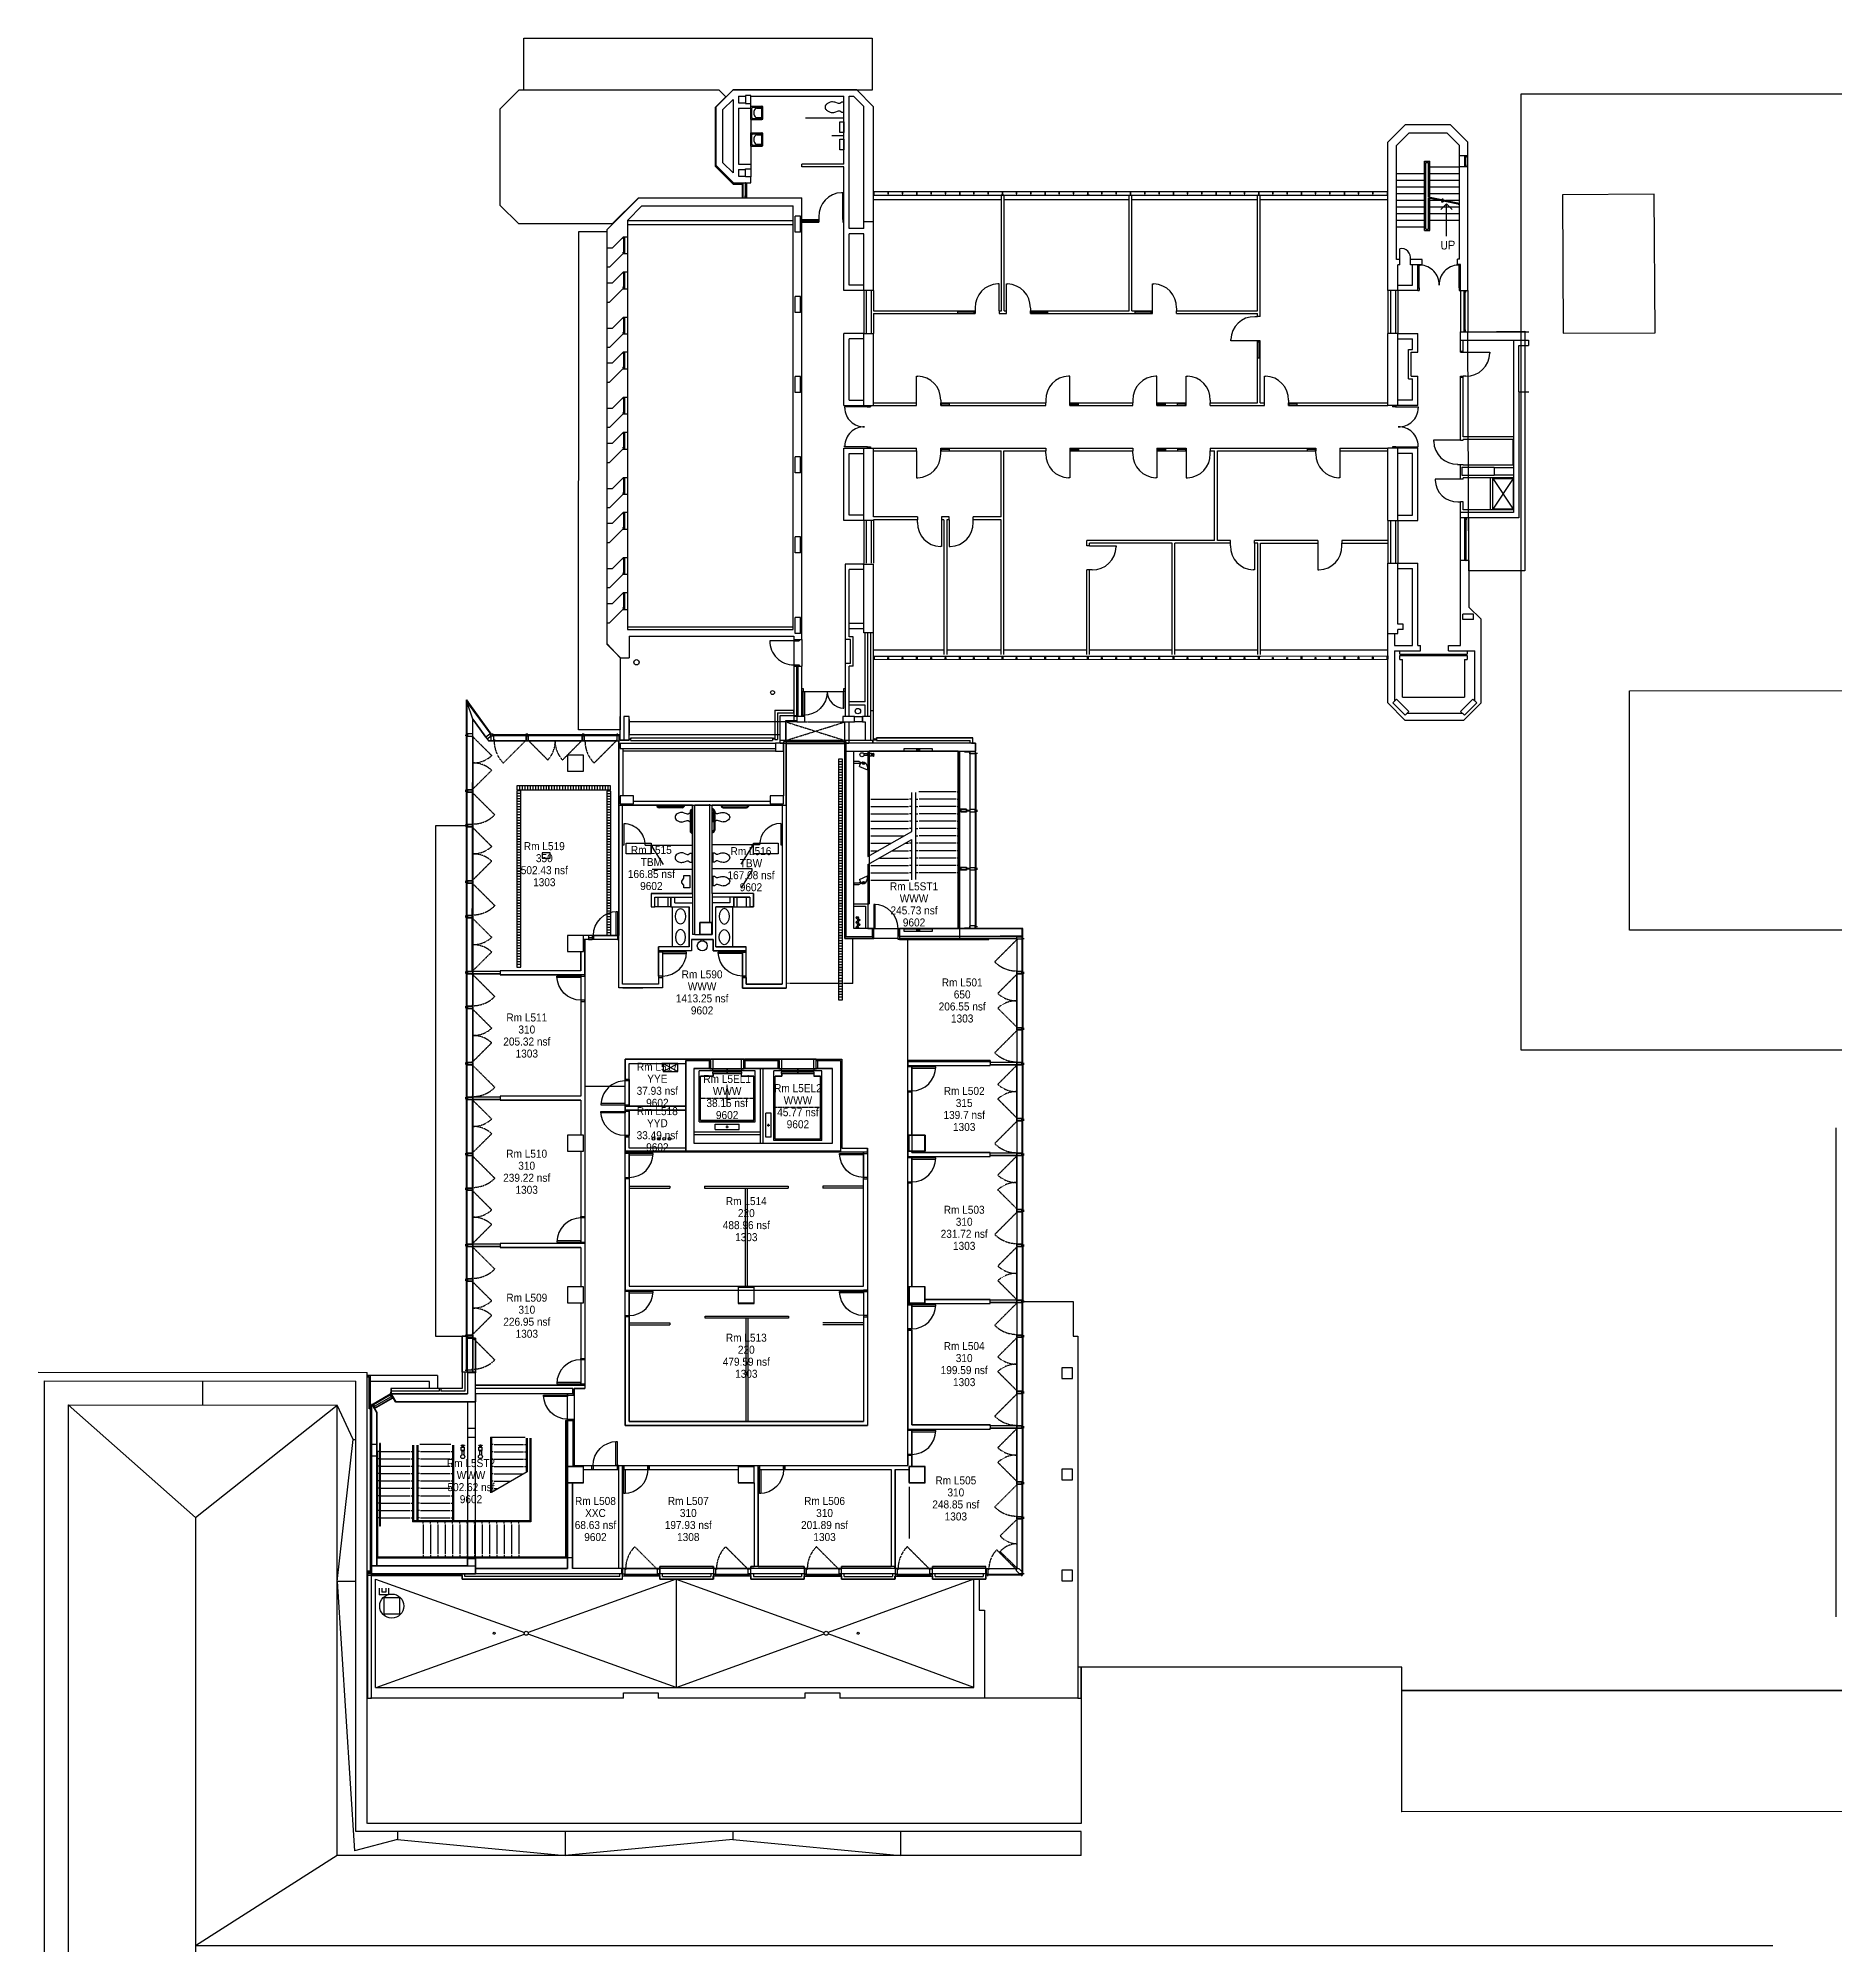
# Model space of a CAD drawing. Header units: inches. Extents: x 1247 to 6173, y 2512 to 6927.
# Drawn here: x 2567 to 5259, y 4072 to 6927 of the extents above; entities that cross this region are included whole.
import ezdxf
from ezdxf.enums import TextEntityAlignment as Align

# ---------------------------------------------------------------- set-up
doc = ezdxf.new("R2010")
doc.units = ezdxf.units.IN
doc.header["$LTSCALE"] = 0.75
doc.header["$MEASUREMENT"] = 0
doc.linetypes.add('626_FL5$0$HIDDEN', pattern=[0.375, 0.25, -0.125])
doc.linetypes.add('626_FL5$0$HIDDEN2', pattern=[0.1875, 0.125, -0.0625])
doc.layers.get('0').update_dxf_attribs({"linetype": 'CONTINUOUS'})
doc.layers.get('DEFPOINTS').update_dxf_attribs({"linetype": 'CONTINUOUS'})
for name, color, linetype in [('626_FL5$0$A-BLDG-GRW', 9, 'CONTINUOUS'), ('626_FL5$0$A-BLDG-MOOR', 9, 'CONTINUOUS'), ('626_FL5$0$A-BLDG-PEND', 9, 'CONTINUOUS'), ('626_FL5$0$A-BLDG-TWNE', 9, 'CONTINUOUS'), ('626_FL5$0$A-CLNG-IDEN', 7, 'CONTINUOUS'), ('626_FL5$0$A-CLNG-LITE', 7, 'CONTINUOUS'), ('626_FL5$0$A-COLS', 7, 'CONTINUOUS'), ('626_FL5$0$A-DOOR', 7, 'CONTINUOUS'), ('626_FL5$0$A-DOOR-EXST', 9, 'CONTINUOUS'), ('626_FL5$0$A-FLOR', 7, 'CONTINUOUS'), ('626_FL5$0$A-FLOR-EVTR', 7, 'CONTINUOUS'), ('626_FL5$0$A-FLOR-PFIX', 7, 'CONTINUOUS'), ('626_FL5$0$A-FLOR-STRS', 7, 'CONTINUOUS'), ('626_FL5$0$A-FLOR-TPTN', 7, 'CONTINUOUS'), ('626_FL5$0$A-GLAZ', 7, 'CONTINUOUS'), ('626_FL5$0$A-ROOF', 7, 'CONTINUOUS'), ('626_FL5$0$A-WALL-FULL', 7, 'CONTINUOUS'), ('626_FL6$0$A-FLOR-EVTR', 7, 'CONTINUOUS'), ('626_GRID5$0$A-COLS', 7, 'CONTINUOUS'), ('A-ANNO-NOTE', 7, 'CONTINUOUS'), ('triGrossAreaLayer', 7, 'CONTINUOUS'), ('triLabelLayer', 7, 'CONTINUOUS'), ('triMeasuredGrossAreaLayer', 7, 'CONTINUOUS'), ('triSpaceLayer', 7, 'CONTINUOUS')]:
    doc.layers.add(name, color=color, linetype=linetype)
doc.styles.add('626_FL5$0$STANDARD', font='romans.shx', dxfattribs={"width": 0.9})
doc.styles.add('KTH_TEXT', font='romans.shx', dxfattribs={"width": 0.9})

# ---------------------------------------------------------------- blocks, each defined once
blk = doc.blocks.new('626_FL5$0$626_DOOR')
blk.add_lwpolyline([(0, 1), (0, 0), (0.056, 0), (0.056, 1)], close=True)
blk.add_arc((0, 0), 1, 0, 90)
blk = doc.blocks.new('626_FL5$0$LT_LIN-4')
at = {"layer": '626_FL5$0$A-CLNG-LITE'}
for p, q in [((4, 0), (4, -6)), ((8, 0), (8, -6)), ((12, 0), (12, -6)), ((16, 0), (16, -6)), ((20, 0), (20, -6)), ((24, 0), (24, -6)), ((28, 0), (28, -6)), ((32, 0), (32, -6)), ((36, 0), (36, -6)), ((40, 0), (40, -6)), ((44, 0), (44, -6))]:
    blk.add_line(p, q, dxfattribs=at)
blk.add_lwpolyline([(0, 0), (0, -6), (48, -6), (48, 0)], close=True, dxfattribs=at)
blk = doc.blocks.new('626_FL5$0$A$C311809B8')
at = {"layer": '626_FL5$0$A-CLNG-IDEN'}
blk.add_lwpolyline([(0, 15.7), (37, 15.7), (37, 0), (0, 0)], close=True, dxfattribs=at)
blk = doc.blocks.new('626_FL5$0$TOILET')
at = {"color": 0}
for p, q in [((-13.1, 7.3), (-7.7, 5.4)), ((-7.7, 5.4), (-6, 5.4)), ((-6, 5.4), (-2.7, 7.5)), ((-2.7, 7.5), (0, 7.5)), ((0, 7.5), (0, -7.5)), ((-13.1, -7.3), (-7.7, -5.4)), ((-7.7, -5.4), (-6, -5.4)), ((-6, -5.4), (-2.7, -7.5)), ((-2.7, -7.5), (0, -7.5))]:
    blk.add_line(p, q, dxfattribs=at)
for centre, radius, start, end in [((-21.4, 0), 6.33, 153.2988, 180), ((-21.4, 0), 6.33, 180, 206.7012), ((-17.3, -4.3), 12.1, 124.6359, 143.9389), ((-16.8, -6.3), 14.1, 104.9626, 121.7838), ((-16.8, -3.3), 11.2, 90, 108.8354), ((-16.8, -3.3), 11.2, 71.1646, 90), ((-17.3, 4.3), 12.1, 216.0611, 235.3641), ((-16.2, 7), 15, 237.6462, 254.7553), ((-17.3, 0.7), 8.59, 251.1646, 273.7754), ((-16.8, 3.3), 11.2, 270, 288.8354)]:
    blk.add_arc(centre, radius, start, end, dxfattribs=at)
blk = doc.blocks.new('626_FL5$0$KTH_URINAL')
blk.add_lwpolyline([(1, -12), (5, -9), (9, -9), (9, 0), (-9, 0), (-9, -9), (-5, -9), (-1.5, -12)], close=True)
blk = doc.blocks.new('626_FL5$0$A$C613D5998')
at = {"layer": '626_FL5$0$A-FLOR-PFIX'}
for p, q in [((6.5, 14.7, -144), (6.5, 16.3, -144)), ((10.5, 14.7, -144), (10.5, 16.3, -144))]:
    blk.add_line(p, q, dxfattribs=at)
at = {"layer": '626_FL5$0$A-FLOR-PFIX', "elevation": -144}
blk.add_lwpolyline([(0, 17), (17, 17), (17, 16.3), (0, 16.3)], close=True, dxfattribs=at)
at = {"layer": '626_FL5$0$A-FLOR-PFIX'}
blk.add_circle((8.4, 7.5, -144), 7.5, dxfattribs=at)
blk = doc.blocks.new('626_FL5$0$A$C71C23718')
at = {"layer": '626_FL5$0$A-CLNG-LITE'}
h = blk.add_hatch(color=256, dxfattribs=at)
edge = h.paths.add_edge_path()
edge.add_arc((96.2, 272), 2, 0, 360)
h = blk.add_hatch(color=256, dxfattribs=at)
edge = h.paths.add_edge_path()
edge.add_arc((14.5, 251.8), 1.8, 0, 360)
h = blk.add_hatch(color=256, dxfattribs=at)
edge = h.paths.add_edge_path()
edge.add_arc((14.5, 73.2), 1.8, 0, 360)
h = blk.add_hatch(color=256, dxfattribs=at)
edge = h.paths.add_edge_path()
edge.add_arc((96.2, 2), 2, 0, 360)
for p, q in [((75.2, 274), (117.2, 274)), ((75.2, 270), (75.2, 274)), ((117.2, 270), (75.2, 270)), ((117.2, 274), (117.2, 270)), ((0, 254.7), (7.4, 254.7)), ((0, 252), (0, 254.7)), ((0, 252), (7.4, 252)), ((7.4, 254.7), (10.8, 252.6)), ((7.4, 252), (9.5, 250.9)), ((8.1, 247), (20.1, 242)), ((0, 73), (7.4, 73)), ((0, 73), (0, 70.3)), ((0, 70.3), (7.4, 70.3)), ((7.4, 73), (9.5, 74)), ((7.4, 70.3), (10.8, 72.4)), ((8.1, 77.9), (20.1, 83)), ((75.2, 4), (117.2, 4)), ((75.2, 0), (75.2, 4)), ((117.2, 0), (75.2, 0)), ((117.2, 4), (117.2, 0))]:
    blk.add_line(p, q, dxfattribs=at)
for centre, radius in [((96.2, 272), 2), ((14.5, 251.8), 1.8), ((14.5, 73.2), 1.8), ((96.2, 2), 2)]:
    blk.add_circle(centre, radius, dxfattribs=at)
at = {"layer": '626_FL5$0$A-CLNG-LITE', "extrusion": (0, 0, -1)}
blk.add_ellipse((14.1, 244.3), major_axis=(0.63, -9.45), ratio=0.645515, start_param=1.907969, end_param=5.003081, dxfattribs=at)
at = {"layer": '626_FL5$0$A-CLNG-LITE'}
blk.add_ellipse((14.1, 80.7), major_axis=(0.63, 9.45), ratio=0.645515, start_param=1.907969, end_param=5.003081, dxfattribs=at)
blk = doc.blocks.new('A$C001220A5')
at = {"layer": '626_FL6$0$A-FLOR-EVTR'}
for p, q in [((6, 358.3), (67, 358.3)), ((6, 355.3), (67, 355.3)), ((67, 358.3), (67, 355.3)), ((119.1, 358.3), (244.1, 358.3)), ((119.1, 358.3), (119.1, 355.3)), ((119.1, 355.3), (244.1, 355.3)), ((180.1, 355.3), (180.1, 208.9)), ((183.1, 355.3), (183.1, 208.9)), ((244.1, 358.3), (244.1, 355.3)), ((357.2, 358.3), (296.2, 358.3)), ((296.2, 358.3), (296.2, 355.3)), ((357.2, 355.3), (296.2, 355.3)), ((6, 153.6), (67, 153.6)), ((6, 150.6), (67, 150.6)), ((67, 153.6), (67, 150.6)), ((120, 160.6), (120, 163.6)), ((120, 163.6), (245, 163.6)), ((245, 160.6), (120, 160.6)), ((181, 160.6), (181, 6.5)), ((184, 160.6), (184, 6.5)), ((245, 163.6), (245, 160.6)), ((357, 153.6), (296, 153.6)), ((357, 150.6), (296, 150.6))]:
    blk.add_line(p, q, dxfattribs=at)

msp = doc.modelspace()

# ---------------------------------------------------------------- linework, layer by layer
msp.add_line((3811.4, 5631.6), (3809.4, 5631.6))
at = {"linetype": 'ByBlock'}
for p, q in [((3442.1, 5505.6), (3472.2, 5505.6)), ((3849.9, 4778.7), (3849.9, 4681.3)), ((3870.9, 4758.7), (3870.9, 4681.3))]:
    msp.add_line(p, q, dxfattribs=at)
for points in [[(3418.2, 6637.7), (3418.1, 6021), (3438.4, 5999.9), (3438.4, 5892.2), (3376.1, 5892.2), (3376.2, 6637.7)], [(3710.5, 5954.1), (3712.5, 5954.1), (3712.5, 5949.5), (3710.5, 5949.5)], [(3773.5, 5954.1), (3775.5, 5954.1), (3775.5, 5949.5), (3773.5, 5949.5)], [(3703.1, 5903.8), (3714.7, 5903.8), (3714.7, 5911.8), (3703.1, 5911.8)], [(3789.4, 5911.8), (3801.4, 5911.8), (3801.4, 5903.8), (3789.4, 5903.8)], [(3774.6, 5876.2), (3774.6, 5903.8), (3780.6, 5903.8), (3780.6, 5876.2)], [(3250.1, 5876.6), (3250.1, 5875.4), (3250.9, 5875.4), (3250.9, 5876.6)], [(3250.1, 5876.6), (3250.1, 5875.4), (3250.9, 5875.4), (3250.9, 5876.6)], [(3359.6, 5830.2), (3383.6, 5830.2), (3383.6, 5854.2), (3359.6, 5854.2)], [(3359.6, 5830.2), (3383.6, 5830.2), (3383.6, 5854.2), (3359.6, 5854.2)], [(3671.1, 5860.2), (3683.1, 5860.2), (3683.1, 5872.2), (3671.1, 5872.2)], [(3809.7, 5853.5), (3808.7, 5853.5), (3808.7, 5856.2), (3809.7, 5856.2)], [(3809.7, 5853.5), (3808.7, 5853.5), (3808.7, 5856.2), (3809.7, 5856.2)], [(3809.7, 5853.5), (3808.7, 5853.5), (3808.7, 5856.2), (3809.7, 5856.2)], [(3814.5, 5857), (3814.5, 5852.6), (3809.7, 5852.6), (3809.7, 5857)], [(3814.5, 5857), (3814.5, 5852.6), (3809.7, 5852.6), (3809.7, 5857)], [(3814.5, 5857), (3814.5, 5852.6), (3809.7, 5852.6), (3809.7, 5857)], [(3815.7, 5855.5), (3815.7, 5854.2), (3814.7, 5854.2), (3814.7, 5855.5)], [(3815.7, 5855.5), (3815.7, 5854.2), (3814.7, 5854.2), (3814.7, 5855.5)], [(3815.7, 5855.5), (3815.7, 5854.2), (3814.7, 5854.2), (3814.7, 5855.5)], [(3816.2, 5855.7), (3816.2, 5854), (3815.7, 5854), (3815.7, 5855.7)], [(3816.2, 5855.7), (3816.2, 5854), (3815.7, 5854), (3815.7, 5855.7)], [(3816.2, 5855.7), (3816.2, 5854), (3815.7, 5854), (3815.7, 5855.7)], [(3817.2, 5855.3), (3817.2, 5854.3), (3816.2, 5854.3), (3816.2, 5855.3)], [(3817.2, 5855.3), (3817.2, 5854.3), (3816.2, 5854.3), (3816.2, 5855.3)], [(3817.2, 5855.3), (3817.2, 5854.3), (3816.2, 5854.3), (3816.2, 5855.3)], [(3817.7, 5857.3), (3817.7, 5852.3), (3817.2, 5852.3), (3817.2, 5857.3)], [(3817.7, 5857.3), (3817.7, 5852.3), (3817.2, 5852.3), (3817.2, 5857.3)], [(3817.7, 5857.3), (3817.7, 5852.3), (3817.2, 5852.3), (3817.2, 5857.3)], [(3818.2, 5855.3), (3818.2, 5854.3), (3817.7, 5854.3), (3817.7, 5855.3)], [(3818.2, 5855.3), (3818.2, 5854.3), (3817.7, 5854.3), (3817.7, 5855.3)], [(3818.2, 5855.3), (3818.2, 5854.3), (3817.7, 5854.3), (3817.7, 5855.3)], [(3438.4, 5781.1), (3458.4, 5781.1), (3458.4, 5793.1), (3438.4, 5793.1)], [(3438.4, 5781.1), (3458.4, 5781.1), (3458.4, 5793.1), (3438.4, 5793.1)], [(3663.1, 5781.1), (3683.1, 5781.1), (3683.1, 5793.1), (3663.1, 5793.1)], [(3663.1, 5781.1), (3683.1, 5781.1), (3683.1, 5793.1), (3663.1, 5793.1)], [(3949.2, 5773), (3957.2, 5773), (3957.2, 5769), (3949.2, 5769)], [(3949.2, 5772.7), (3957.2, 5772.7), (3957.2, 5768.7), (3949.2, 5768.7)], [(3949.2, 5686.2), (3957.2, 5686.2), (3957.2, 5682.2), (3949.2, 5682.2)], [(3949.2, 5686), (3957.2, 5686), (3957.2, 5682), (3949.2, 5682)], [(3575.6, 5585.7), (3575.6, 5603.7), (3557.6, 5603.7), (3557.6, 5585.7)], [(3557.6, 5603.7), (3575.6, 5603.7), (3575.6, 5585.7), (3557.6, 5585.7)], [(3359.6, 5560.2), (3383.6, 5560.2), (3383.6, 5584.2), (3359.6, 5584.2)], [(3359.6, 5560.2), (3383.6, 5560.2), (3383.6, 5584.2), (3359.6, 5584.2)], [(3434.2, 5578.2), (3436.1, 5578.2), (3436.1, 5584.2), (3434.2, 5584.2)], [(3816.4, 5579.6), (3818.4, 5579.6), (3818.4, 5594.7), (3816.4, 5594.7)], [(3854.4, 5594.7), (3856.4, 5594.7), (3856.4, 5578.1), (3854.4, 5578.1)], [(3856.4, 5594.7), (4040.4, 5594.7), (4040.4, 5582.7), (3856.4, 5582.7)], [(3501.7, 5559.4), (3495.9, 5559.4), (3495.9, 5561.4), (3501.7, 5561.4)], [(3621.3, 5559.4), (3627.1, 5559.4), (3627.1, 5561.4), (3621.3, 5561.4)], [(3385.6, 5525.3), (3379.6, 5525.3), (3379.6, 5523.3), (3385.6, 5523.3)], [(3495.9, 5521.4), (3501.7, 5521.4), (3501.7, 5523.4), (3495.9, 5523.4)], [(3621.3, 5521.4), (3627.1, 5521.4), (3627.1, 5523.4), (3621.3, 5523.4)], [(3385.6, 5487.3), (3379.6, 5487.3), (3379.6, 5485.3), (3385.6, 5485.3)], [(3676.5, 5385.2), (3623.5, 5385.2), (3623.5, 5397.2), (3676.5, 5397.2)], [(3576.5, 5382.4), (3598.5, 5382.4), (3598.5, 5384.4), (3576.5, 5384.4)], [(3576.5, 5377.6), (3598.5, 5377.6), (3598.5, 5379.6), (3576.5, 5379.6)], [(3598.5, 5382.4), (3620.5, 5382.4), (3620.5, 5384.4), (3598.5, 5384.4)], [(3598.5, 5377.6), (3620.5, 5377.6), (3620.5, 5379.6), (3598.5, 5379.6)], [(3679.5, 5382.4), (3704.5, 5382.4), (3704.5, 5384.4), (3679.5, 5384.4)], [(3679.5, 5377.6), (3704.5, 5377.6), (3704.5, 5379.6), (3679.5, 5379.6)], [(3704.5, 5382.4), (3729, 5382.4), (3729, 5384.4), (3704.5, 5384.4)], [(3704.5, 5377.6), (3729, 5377.6), (3729, 5379.6), (3704.5, 5379.6)], [(3868.9, 5389.6), (3874.9, 5389.6), (3874.9, 5387.6), (3868.9, 5387.6)], [(3451.6, 5366.4), (3445.6, 5366.4), (3445.6, 5368.4), (3451.6, 5368.4)], [(3868.9, 5351.6), (3874.9, 5351.6), (3874.9, 5349.6), (3868.9, 5349.6)], [(3451.6, 5328.5), (3445.6, 5328.5), (3445.6, 5330.5), (3451.6, 5330.5)], [(3451.6, 5320.5), (3445.6, 5320.5), (3445.6, 5322.5), (3451.6, 5322.5)], [(3359.6, 5261.2), (3383.6, 5261.2), (3383.6, 5285.2), (3359.6, 5285.2)], [(3445.6, 5282.5), (3451.6, 5282.5), (3451.6, 5284.5), (3445.6, 5284.5)], [(3870.6, 5261.2), (3894.6, 5261.2), (3894.6, 5285.2), (3870.6, 5285.2)], [(3870.9, 5285.2), (3894.9, 5285.2), (3894.9, 5261.2), (3870.9, 5261.2)], [(3451.6, 5257.9), (3445.6, 5257.9), (3445.6, 5259.7), (3451.6, 5259.7)], [(3802.9, 5257.9), (3808.9, 5257.9), (3808.9, 5259.7), (3802.9, 5259.7)], [(3874.9, 5251.2), (3868.9, 5251.2), (3868.9, 5253.2), (3874.9, 5253.2)], [(3451.6, 5220), (3445.6, 5220), (3445.6, 5221.9), (3451.6, 5221.9)], [(3802.9, 5220), (3808.9, 5220), (3808.9, 5221.9), (3802.9, 5221.9)], [(3874.9, 5213.2), (3868.9, 5213.2), (3868.9, 5215.2), (3874.9, 5215.2)], [(3385.6, 5161.3), (3379.6, 5161.3), (3379.6, 5163.3), (3385.6, 5163.3)], [(3385.6, 5123.3), (3379.6, 5123.3), (3379.6, 5125.3), (3385.6, 5125.3)], [(3359.6, 5034.2), (3383.6, 5034.2), (3383.6, 5058.2), (3359.6, 5058.2)], [(3359.6, 5034.2), (3383.6, 5034.2), (3383.6, 5058.2), (3359.6, 5058.2)], [(3615.1, 5034.2), (3639.1, 5034.2), (3639.1, 5058.2), (3615.1, 5058.2)], [(3615.1, 5033.3), (3639.1, 5033.3), (3639.1, 5057.3), (3615.1, 5057.3)], [(3870.6, 5034.2), (3894.6, 5034.2), (3894.6, 5058.2), (3870.6, 5058.2)], [(3870.9, 5034.2), (3894.9, 5034.2), (3894.9, 5058.2), (3870.9, 5058.2)], [(3451.6, 5051.3), (3445.6, 5051.3), (3445.6, 5053.3), (3451.6, 5053.3)], [(3802.9, 5051.3), (3808.9, 5051.3), (3808.9, 5053.3), (3802.9, 5053.3)], [(3874.9, 5033.4), (3868.9, 5033.4), (3868.9, 5031.3), (3874.9, 5031.3)], [(3451.6, 5013.3), (3445.6, 5013.3), (3445.6, 5015.3), (3451.6, 5015.3)], [(3802.9, 5013.3), (3808.9, 5013.3), (3808.9, 5015.3), (3802.9, 5015.3)], [(3874.9, 4995.3), (3868.9, 4995.3), (3868.9, 4993.2), (3874.9, 4993.2)], [(3385.6, 4949.1), (3379.4, 4949.1), (3379.4, 4951.1), (3385.6, 4951.1)], [(3385.6, 4911.1), (3379.4, 4911.1), (3379.4, 4913.1), (3385.6, 4913.1)], [(3096.4, 4894.3), (3095.5, 4893.8), (3094, 4896.4), (3094.3, 4896.6), (3093.8, 4897.4), (3094.9, 4898.1), (3098.5, 4891.9), (3097.9, 4891.6)], [(3097.1, 4892.5), (3097.7, 4891.5), (3097.1, 4891.1), (3096.5, 4892.1)], [(3359.6, 4896.1), (3369.6, 4896.1), (3369.6, 4898.1), (3359.6, 4898.1)], [(3069.7, 4878.9), (3070.6, 4879.4), (3069, 4882.1), (3068.7, 4881.9), (3068.3, 4882.8), (3067.1, 4882.1), (3070.7, 4875.9), (3071.3, 4876.3)], [(3070.9, 4877.4), (3071.4, 4876.4), (3072.1, 4876.8), (3071.5, 4877.8)], [(3369.6, 4858.1), (3359.6, 4858.1), (3359.6, 4860.1), (3369.6, 4860.1)], [(3874.9, 4843.4), (3868.9, 4843.4), (3868.9, 4845.4), (3874.9, 4845.4)], [(3079.3, 4823.6), (3077.8, 4823.6), (3077.8, 4700.6), (3079.3, 4700.6)], [(3200.1, 4821.3), (3205.1, 4821.3), (3205.1, 4820.8), (3200.1, 4820.8)], [(3200.1, 4821.3), (3205.1, 4821.3), (3205.1, 4820.8), (3200.1, 4820.8)], [(3200.1, 4821.3), (3205.1, 4821.3), (3205.1, 4820.8), (3200.1, 4820.8)], [(3200.4, 4818.1), (3204.8, 4818.1), (3204.8, 4813.3), (3200.4, 4813.3)], [(3200.4, 4818.1), (3204.8, 4818.1), (3204.8, 4813.3), (3200.4, 4813.3)], [(3200.4, 4818.1), (3204.8, 4818.1), (3204.8, 4813.3), (3200.4, 4813.3)], [(3204, 4813.3), (3204, 4812.3), (3201.2, 4812.3), (3201.2, 4813.3)], [(3204, 4813.3), (3204, 4812.3), (3201.2, 4812.3), (3201.2, 4813.3)], [(3204, 4813.3), (3204, 4812.3), (3201.2, 4812.3), (3201.2, 4813.3)], [(3201.8, 4819.8), (3203.5, 4819.8), (3203.5, 4819.3), (3201.8, 4819.3)], [(3201.8, 4819.8), (3203.5, 4819.8), (3203.5, 4819.3), (3201.8, 4819.3)], [(3201.8, 4819.8), (3203.5, 4819.8), (3203.5, 4819.3), (3201.8, 4819.3)], [(3202, 4819.3), (3203.3, 4819.3), (3203.3, 4818.3), (3202, 4818.3)], [(3202, 4819.3), (3203.3, 4819.3), (3203.3, 4818.3), (3202, 4818.3)], [(3202, 4819.3), (3203.3, 4819.3), (3203.3, 4818.3), (3202, 4818.3)], [(3202.1, 4821.8), (3203.1, 4821.8), (3203.1, 4821.3), (3202.1, 4821.3)], [(3202.1, 4821.8), (3203.1, 4821.8), (3203.1, 4821.3), (3202.1, 4821.3)], [(3202.1, 4821.8), (3203.1, 4821.8), (3203.1, 4821.3), (3202.1, 4821.3)], [(3202.1, 4820.8), (3203.1, 4820.8), (3203.1, 4819.8), (3202.1, 4819.8)], [(3202.1, 4820.8), (3203.1, 4820.8), (3203.1, 4819.8), (3202.1, 4819.8)], [(3202.1, 4820.8), (3203.1, 4820.8), (3203.1, 4819.8), (3202.1, 4819.8)], [(3226.6, 4821.3), (3231.6, 4821.3), (3231.6, 4820.8), (3226.6, 4820.8)], [(3226.6, 4821.3), (3231.6, 4821.3), (3231.6, 4820.8), (3226.6, 4820.8)], [(3226.6, 4821.3), (3231.6, 4821.3), (3231.6, 4820.8), (3226.6, 4820.8)], [(3226.9, 4818.1), (3231.3, 4818.1), (3231.3, 4813.3), (3226.9, 4813.3)], [(3226.9, 4818.1), (3231.3, 4818.1), (3231.3, 4813.3), (3226.9, 4813.3)], [(3226.9, 4818.1), (3231.3, 4818.1), (3231.3, 4813.3), (3226.9, 4813.3)], [(3230.5, 4813.3), (3230.5, 4812.3), (3227.7, 4812.3), (3227.7, 4813.3)], [(3230.5, 4813.3), (3230.5, 4812.3), (3227.7, 4812.3), (3227.7, 4813.3)], [(3230.5, 4813.3), (3230.5, 4812.3), (3227.7, 4812.3), (3227.7, 4813.3)], [(3228.2, 4819.8), (3229.9, 4819.8), (3229.9, 4819.3), (3228.2, 4819.3)], [(3228.2, 4819.8), (3229.9, 4819.8), (3229.9, 4819.3), (3228.2, 4819.3)], [(3228.2, 4819.8), (3229.9, 4819.8), (3229.9, 4819.3), (3228.2, 4819.3)], [(3228.4, 4819.3), (3229.7, 4819.3), (3229.7, 4818.3), (3228.4, 4818.3)], [(3228.4, 4819.3), (3229.7, 4819.3), (3229.7, 4818.3), (3228.4, 4818.3)], [(3228.4, 4819.3), (3229.7, 4819.3), (3229.7, 4818.3), (3228.4, 4818.3)], [(3228.6, 4821.8), (3229.6, 4821.8), (3229.6, 4821.3), (3228.6, 4821.3)], [(3228.6, 4821.8), (3229.6, 4821.8), (3229.6, 4821.3), (3228.6, 4821.3)], [(3228.6, 4821.8), (3229.6, 4821.8), (3229.6, 4821.3), (3228.6, 4821.3)], [(3228.6, 4820.8), (3229.6, 4820.8), (3229.6, 4819.8), (3228.6, 4819.8)], [(3228.6, 4820.8), (3229.6, 4820.8), (3229.6, 4819.8), (3228.6, 4819.8)], [(3228.6, 4820.8), (3229.6, 4820.8), (3229.6, 4819.8), (3228.6, 4819.8)], [(3874.9, 4805.5), (3868.9, 4805.5), (3868.9, 4807.5), (3874.9, 4807.5)], [(3359.6, 4765.2), (3383.6, 4765.2), (3383.6, 4789.2), (3359.6, 4789.2)], [(3359.6, 4764.7), (3383.6, 4764.7), (3383.6, 4788.7), (3359.6, 4788.7)], [(3397.7, 4784.7), (3395.7, 4784.7), (3395.7, 4790.7), (3397.7, 4790.7)], [(3433.7, 4784.7), (3435.7, 4784.7), (3435.7, 4790.7), (3433.7, 4790.7)], [(3443.7, 4784.7), (3441.7, 4784.7), (3441.7, 4790.7), (3443.7, 4790.7)], [(3481.8, 4784.7), (3479.8, 4784.7), (3479.8, 4790.7), (3481.8, 4790.7)], [(3615.1, 4765.2), (3639.1, 4765.2), (3639.1, 4789.2), (3615.1, 4789.2)], [(3615.1, 4764.7), (3639.1, 4764.7), (3639.1, 4788.7), (3615.1, 4788.7)], [(3870.6, 4765.2), (3894.6, 4765.2), (3894.6, 4789.2), (3870.6, 4789.2)], [(3870.9, 4764.7), (3894.9, 4764.7), (3894.9, 4788.7), (3870.9, 4788.7)], [(4033.4, 4710.5), (4032.2, 4710.5), (4032.2, 4709.7), (4033.4, 4709.7)], [(3445.9, 4634.9), (3445.9, 4636.1), (3446.7, 4636.1), (3446.7, 4634.9)], [(3494, 4634.9), (3494, 4636.1), (3493.2, 4636.1), (3493.2, 4634.9)], [(3989.7, 4634.9), (3989.7, 4636.1), (3990.5, 4636.1), (3990.5, 4634.9)], [(4030.7, 4634.9), (4030.7, 4636.1), (4031.5, 4636.1), (4031.5, 4634.9)], [(4031.7, 4636.1), (4032.2, 4636.1), (4032.2, 4636.6), (4035.2, 4636.6), (4039.9, 4631.9), (4039.9, 4628.4), (4036.3, 4628.4), (4031.7, 4633.1)], [(4033.4, 4637.6), (4032.2, 4637.6), (4032.2, 4636.8), (4033.4, 4636.8)]]:
    msp.add_lwpolyline(points, close=True)
for points in [[(3436.6, 5883), (3436.6, 5883), (3437, 5880.9), (3437.5, 5883), (3437.9, 5880.9), (3438.4, 5883)], [(3454.4, 5879.2), (3453.9, 5877), (3453.4, 5879.2), (3453, 5877), (3452.5, 5879.2), (3452, 5877), (3451.6, 5879.2)], [(3669.9, 5880.2), (3669.3, 5877.5), (3668.8, 5880.2), (3668.2, 5877.5), (3667.6, 5880.2), (3667.1, 5877.5), (3667.5, 5880.2), (3666.9, 5877.5), (3666.4, 5880.2)], [(3686.9, 5874.2), (3686.9, 5874.2), (3684.5, 5874.7), (3686.9, 5875.2), (3684.5, 5875.7), (3686.9, 5876.2)], [(3774.9, 5874.2), (3774.6, 5874.2), (3777, 5874.7), (3774.6, 5875.2), (3777, 5875.7), (3774.6, 5876.2)], [(3817.8, 5872.2), (3815.5, 5872.7), (3817.8, 5873.2), (3815.5, 5873.7), (3817.8, 5874.2), (3815.5, 5874.7), (3817.8, 5875.2), (3815.5, 5875.7), (3817.8, 5876.2)], [(3822.3, 5878.9), (3821.8, 5876.2), (3821.2, 5878.9), (3820.6, 5876.2), (3820.1, 5878.9), (3819.5, 5876.2), (3819, 5878.9), (3818.4, 5876.2), (3817.8, 5878.9)], [(3953.9, 5859.2), (3961.9, 5859.2), (3961.9, 5856.7)], [(3953.9, 5595.7), (3961.9, 5595.7), (3961.9, 5598.2)], [(3064, 4881.7), (3064.1, 4882.1), (3064.4, 4880.6), (3064.7, 4882.1), (3065.1, 4880.6), (3065.4, 4882.1), (3065.7, 4880.6), (3066, 4882.1)], [(3059.8, 4632), (3060.5, 4628.5), (3061.6, 4633.8), (3062.7, 4628.5), (3063.8, 4633.8), (3064.9, 4628.5), (3066, 4633.8)]]:
    msp.add_lwpolyline(points)
at = {"linetype": 'Continuous'}
for points in [[(3957.2, 5771.7), (3962.2, 5771.7), (3962.2, 5770.3), (3957.2, 5770.3)], [(3957.2, 5771.4), (3962.2, 5771.4), (3962.2, 5770), (3957.2, 5770)], [(3957.2, 5685.1), (3962.2, 5685.1), (3962.2, 5683.3), (3957.2, 5683.3)], [(3957.2, 5684.7), (3962.2, 5684.7), (3962.2, 5683.3), (3957.2, 5683.3)]]:
    msp.add_lwpolyline(points, close=True, dxfattribs=at)
at = {"linetype": '626_FL5$0$HIDDEN'}
for points in [[(3493.2, 4636.1), (3460.2, 4669.1, 0.198912), (3446.5, 4636.1)], [(4030.7, 4636.1), (4002.3, 4664.5, 0.198912), (3990.5, 4636.1)]]:
    msp.add_lwpolyline(points, format="xyb", dxfattribs=at)
at = {"layer": '626_FL5$0$A-BLDG-GRW'}
for p, q in [((3294.2, 6849.4), (3294.2, 6927.4)), ((3294.2, 6927.4), (3815.8, 6927.4)), ((3815.8, 6927.4), (3815.8, 6849.4)), ((3258.1, 6821.1), (3286.4, 6849.4)), ((3586.4, 6849.4), (3286.4, 6849.4)), ((3581.2, 6823.9), (3596.4, 6839.3)), ((3582.2, 6824.7), (3608.1, 6850.5)), ((3596.4, 6839.3), (3586.4, 6849.4)), ((3592.2, 6820.5), (3607.4, 6835.7)), ((3815.8, 6849.4), (3606.4, 6849.4)), ((3607.4, 6835.7), (3607.4, 6725.7)), ((3608.1, 6850.5), (3792, 6850.5)), ((3615.4, 6840.5), (3626.2, 6840.5)), ((3615.4, 6840.5), (3615.4, 6830.6)), ((3615.4, 6830.6), (3626.2, 6830.6)), ((3626.2, 6841.6), (3626.2, 6829.6)), ((3634.2, 6841.6), (3626.2, 6841.6)), ((3626.2, 6829.6), (3634.2, 6829.6)), ((3634.2, 6829.6), (3634.2, 6841.6)), ((3634.2, 6840.5), (3773.1, 6840.5)), ((3634.2, 6822.6), (3634.2, 6830.6)), ((3634.2, 6805.5), (3634.2, 6825.5)), ((3634.2, 6825.5), (3650.7, 6825.5)), ((3773.1, 6738.5), (3773.1, 6840.5)), ((3781.1, 6642.6), (3781.1, 6840.5)), ((3781.1, 6840.5), (3787.8, 6840.5)), ((3803.1, 6825.3), (3787.8, 6840.5)), ((3817.8, 6824.7), (3792, 6850.5)), ((3803.1, 6642.6), (3803.1, 6825.3)), ((3258.1, 6821.1), (3258.1, 6677.6)), ((3581.2, 6735.2), (3581.2, 6823.9)), ((3582.2, 6736.8), (3582.2, 6824.7)), ((3592.2, 6740.9), (3592.2, 6820.5)), ((3615.4, 6822.6), (3634.2, 6822.6)), ((3615.4, 6822.6), (3615.4, 6738.9)), ((3634.2, 6822.6), (3634.2, 6738.9)), ((3634.2, 6805.5), (3650.7, 6805.5)), ((3635.7, 6808.5), (3635.7, 6822.5)), ((3637.2, 6824), (3649.2, 6824)), ((3637.2, 6807), (3649.2, 6807)), ((3639.2, 6812.5), (3639.2, 6818.5)), ((3643.2, 6822.5), (3649.7, 6822.5)), ((3643.2, 6808.5), (3649.7, 6808.5)), ((3650.7, 6808.5), (3650.7, 6822.5)), ((3650.7, 6809.5), (3650.7, 6821.5)), ((3652.2, 6807), (3652.2, 6824)), ((3773.1, 6807.5), (3716.1, 6807.5)), ((3817.8, 6549.4), (3817.8, 6824.7)), ((4588.1, 6771.9), (4614.1, 6797.8)), ((4682, 6797.8), (4614.1, 6797.8)), ((4707.8, 6771.9), (4682, 6797.8)), ((3634.2, 6765.5), (3634.2, 6785.5)), ((3634.2, 6785.5), (3650.7, 6785.5)), ((3635.7, 6768.5), (3635.7, 6782.5)), ((3637.2, 6784), (3649.2, 6784)), ((3639.2, 6772.5), (3639.2, 6778.5)), ((3643.2, 6782.5), (3649.7, 6782.5)), ((3643.2, 6768.5), (3649.7, 6768.5)), ((3650.7, 6768.5), (3650.7, 6782.5)), ((3650.7, 6769.5), (3650.7, 6781.5)), ((3652.2, 6767), (3652.2, 6784)), ((3773.1, 6781), (3755.1, 6781)), ((4588.1, 6549.4), (4588.1, 6771.9)), ((4600.8, 6766.7), (4619.3, 6785.2)), ((4676.7, 6785.2), (4619.3, 6785.2)), ((4695.2, 6766.6), (4676.7, 6785.2)), ((4707.8, 6751.6), (4707.8, 6771.9)), ((3592.2, 6740.9), (3607.4, 6725.7)), ((3634.2, 6765.5), (3650.7, 6765.5)), ((3637.2, 6767), (3649.2, 6767)), ((4600.8, 6596.2), (4600.8, 6766.7)), ((4642.9, 6639.4), (4642.9, 6743.2)), ((4642.9, 6743.2), (4650.9, 6743.2)), ((4644.9, 6641.4), (4644.9, 6741.2)), ((4644.9, 6741.2), (4648.9, 6741.2)), ((4648.9, 6689.1), (4648.9, 6741.2)), ((4650.9, 6688.7), (4650.9, 6743.2)), ((4695.2, 6751.6), (4695.2, 6766.6)), ((4695.2, 6751.6), (4707.8, 6751.6)), ((4695.2, 6735.2), (4695.2, 6751.6)), ((4703, 6750.6), (4703, 6750.8)), ((4703, 6750.8), (4704.5, 6750.8)), ((4703, 6736.2), (4703, 6750.6)), ((4704.5, 6750.6), (4703, 6750.6)), ((4704.5, 6750.3), (4704.2, 6750.1)), ((4704.2, 6750.1), (4704.2, 6749.1)), ((4704.2, 6749.1), (4704.5, 6748.8)), ((4704.5, 6751.6), (4704.7, 6751.6)), ((4704.5, 6750.8), (4704.5, 6751.6)), ((4704.5, 6749.8), (4704.5, 6750.6)), ((4704.7, 6749.8), (4704.5, 6749.8)), ((4704.7, 6748.8), (4704.5, 6748.8)), ((4704.6, 6737.9), (4704.6, 6748.8)), ((4704.7, 6751.6), (4704.7, 6749.8)), ((4704.7, 6750.3), (4705, 6750.1)), ((4705, 6749.1), (4704.7, 6748.8)), ((4705, 6750.1), (4705, 6749.1)), ((4707.8, 6735.2), (4707.8, 6751.6)), ((3581.2, 6735.2), (3607.7, 6708.7)), ((3582.2, 6736.8), (3608.1, 6710.9)), ((3608.1, 6710.9), (3634.2, 6710.9)), ((3615.4, 6738.9), (3634.2, 6738.9)), ((3615.4, 6730.9), (3626.2, 6730.9)), ((3615.4, 6730.9), (3615.4, 6720.9)), ((3615.4, 6720.9), (3626.2, 6720.9)), ((3622.2, 6710.9), (3622.2, 6688.6)), ((3625.8, 6710.9), (3625.5, 6710.9)), ((3625.5, 6710.9), (3625.5, 6709.2)), ((3625.8, 6710.2), (3625.8, 6710.9)), ((3626.2, 6731.9), (3634.2, 6731.9)), ((3626.2, 6719.9), (3626.2, 6731.9)), ((3634.2, 6719.9), (3626.2, 6719.9)), ((3634.2, 6738.9), (3634.2, 6730.9)), ((3634.2, 6731.9), (3634.2, 6719.9)), ((3634.2, 6710.9), (3634.2, 6720.9)), ((3773.1, 6738.5), (3710.5, 6738.5)), ((3710.5, 6734.5), (3710.5, 6738.5)), ((3773.1, 6734.5), (3710.5, 6734.5)), ((3773.1, 6549.4), (3773.1, 6734.5)), ((4642.9, 6724.2), (4601.1, 6724.2)), ((4642.9, 6714.2), (4601.1, 6714.2)), ((4694.9, 6734.2), (4650.9, 6734.2)), ((4694.9, 6724.2), (4650.9, 6724.2)), ((4694.9, 6714.2), (4650.9, 6714.2)), ((4695.2, 6596.4), (4695.2, 6735.2)), ((4695.2, 6735.2), (4707.8, 6735.2)), ((4704.5, 6736.2), (4703, 6736.2)), ((4703, 6736.2), (4703, 6735.9)), ((4703, 6735.9), (4704.5, 6735.9)), ((4704.2, 6737.7), (4704.5, 6737.9)), ((4704.2, 6736.7), (4704.2, 6737.7)), ((4704.5, 6736.4), (4704.2, 6736.7)), ((4704.7, 6737.9), (4704.5, 6737.9)), ((4704.7, 6736.9), (4704.5, 6736.9)), ((4704.5, 6736.9), (4704.5, 6736.2)), ((4704.5, 6735.9), (4704.5, 6735.2)), ((4704.5, 6735.2), (4704.7, 6735.2)), ((4705, 6737.7), (4704.7, 6737.9)), ((4704.7, 6735.2), (4704.7, 6736.9)), ((4704.7, 6736.4), (4705, 6736.7)), ((4705, 6736.7), (4705, 6737.7)), ((4707.8, 6549.4), (4707.8, 6735.2)), ((3466.2, 6688.5), (3418.2, 6640.5)), ((3465.8, 6688.4), (3426.4, 6649.2)), ((3465.8, 6688.4), (3621.2, 6688.4)), ((3466.2, 6688.5), (3634.2, 6688.5)), ((3607.7, 6708.7), (3621.2, 6708.7)), ((3621.2, 6708.7), (3621.2, 6688.4)), ((3625.5, 6709.7), (3625.3, 6709.4)), ((3625.3, 6709.4), (3625.3, 6708.4)), ((3625.3, 6708.4), (3625.5, 6708.2)), ((3625.3, 6691), (3625.5, 6691.3)), ((3625.3, 6690), (3625.3, 6691)), ((3625.5, 6689.8), (3625.3, 6690)), ((3625.5, 6709.2), (3625.8, 6709.2)), ((3625.5, 6708.2), (3625.8, 6708.2)), ((3625.5, 6691.3), (3625.8, 6691.3)), ((3625.5, 6688.5), (3625.5, 6690.3)), ((3625.5, 6690.3), (3625.8, 6690.3)), ((3625.8, 6688.5), (3625.5, 6688.5)), ((3625.7, 6708.2), (3625.7, 6691.3)), ((3627.3, 6710.2), (3625.8, 6710.2)), ((3625.8, 6709.2), (3625.8, 6709.9)), ((3625.8, 6709.9), (3627.3, 6709.9)), ((3625.8, 6709.7), (3626, 6709.4)), ((3626, 6708.4), (3625.8, 6708.2)), ((3626, 6691), (3625.8, 6691.3)), ((3625.8, 6690.3), (3625.8, 6689.5)), ((3625.8, 6689.8), (3626, 6690)), ((3625.8, 6689.5), (3627.3, 6689.5)), ((3627.3, 6689.3), (3625.8, 6689.3)), ((3625.8, 6689.3), (3625.8, 6688.5)), ((3626, 6709.4), (3626, 6708.4)), ((3626, 6690), (3626, 6691)), ((3627.3, 6709.9), (3627.3, 6710.2)), ((3627.3, 6709.9), (3627.3, 6689.5)), ((3627.3, 6689.5), (3627.3, 6689.3)), ((3634.2, 6688.5), (3710.5, 6688.5)), ((3710.5, 6688.5), (3710.5, 6688.5)), ((3710.5, 6027.4), (3710.5, 6688.5)), ((3771.8, 6696), (3770, 6696)), ((3771.8, 6656), (3771.8, 6696)), ((4588.1, 6697.2), (3817.8, 6697.2)), ((3818.8, 6697.2), (3817.8, 6697.2)), ((3817.8, 6692.5), (3944.8, 6692.5)), ((3817.8, 6692.5), (3818.8, 6692.5)), ((4009.2, 6685.5), (3817.8, 6685.5)), ((3818.8, 6692.5), (3818.8, 6697.2)), ((3839.3, 6697.2), (3839.3, 6694.5)), ((3840.3, 6697.2), (3839.3, 6697.2)), ((3839.3, 6694.5), (3840.3, 6694.5)), ((3840.3, 6694.5), (3840.3, 6697.2)), ((3860.8, 6697.2), (3860.8, 6694.5)), ((3861.8, 6697.2), (3860.8, 6697.2)), ((3860.8, 6694.5), (3861.8, 6694.5)), ((3861.8, 6694.5), (3861.8, 6697.2)), ((3883.3, 6697.2), (3882.3, 6697.2)), ((3882.3, 6697.2), (3882.3, 6692.5)), ((3883.3, 6692.5), (3883.3, 6697.2)), ((3903.3, 6697.2), (3903.3, 6694.5)), ((3904.3, 6697.2), (3903.3, 6697.2)), ((3903.3, 6694.5), (3904.3, 6694.5)), ((3904.3, 6694.5), (3904.3, 6697.2)), ((3924.8, 6697.2), (3924.8, 6694.5)), ((3925.8, 6697.2), (3924.8, 6697.2)), ((3924.8, 6694.5), (3925.8, 6694.5)), ((3925.8, 6694.5), (3925.8, 6697.2)), ((3944.8, 6692.5), (3948.8, 6692.5)), ((3947.3, 6697.2), (3946.3, 6697.2)), ((3946.3, 6697.2), (3946.3, 6692.5)), ((3947.3, 6692.5), (3947.3, 6697.2)), ((3948.8, 6692.5), (4072.8, 6692.5)), ((3968.3, 6697.2), (3967.3, 6697.2)), ((3967.3, 6697.2), (3967.3, 6694.5)), ((3967.3, 6694.5), (3968.3, 6694.5)), ((3968.3, 6694.5), (3968.3, 6697.2)), ((3989.8, 6697.2), (3988.8, 6697.2)), ((3988.8, 6697.2), (3988.8, 6694.5)), ((3988.8, 6694.5), (3989.8, 6694.5)), ((3989.8, 6694.5), (3989.8, 6697.2)), ((4008.8, 6692.6), (4012.8, 6692.6)), ((4009.2, 6519.4), (4009.2, 6692.5)), ((4010.3, 6697.2), (4010.3, 6692.5)), ((4011.3, 6697.2), (4010.3, 6697.2)), ((4011.3, 6692.5), (4011.3, 6697.2)), ((4013.2, 6519.4), (4013.2, 6692.5)), ((4200.9, 6685.5), (4013.2, 6685.5)), ((4032.3, 6697.2), (4031.3, 6697.2)), ((4031.3, 6697.2), (4031.3, 6694.5)), ((4031.3, 6694.5), (4032.3, 6694.5)), ((4032.3, 6694.5), (4032.3, 6697.2)), ((4053.8, 6697.2), (4052.8, 6697.2)), ((4052.8, 6697.2), (4052.8, 6694.5)), ((4052.8, 6694.5), (4053.8, 6694.5)), ((4053.8, 6694.5), (4053.8, 6697.2)), ((4072.8, 6692.5), (4076.8, 6692.5)), ((4074.3, 6697.2), (4074.3, 6692.5)), ((4075.3, 6697.2), (4074.3, 6697.2)), ((4075.3, 6692.5), (4075.3, 6697.2)), ((4076.8, 6692.5), (4200.8, 6692.5)), ((4095.3, 6697.2), (4095.3, 6694.5)), ((4096.3, 6697.2), (4095.3, 6697.2)), ((4095.3, 6694.5), (4096.3, 6694.5)), ((4096.3, 6694.5), (4096.3, 6697.2)), ((4116.8, 6697.2), (4116.8, 6694.5)), ((4117.8, 6697.2), (4116.8, 6697.2)), ((4116.8, 6694.5), (4117.8, 6694.5)), ((4117.8, 6694.5), (4117.8, 6697.2)), ((4137.1, 6692.6), (4141.1, 6692.6)), ((4139.3, 6697.2), (4138.3, 6697.2)), ((4138.3, 6697.2), (4138.3, 6692.5)), ((4139.3, 6692.5), (4139.3, 6697.2)), ((4160.3, 6697.2), (4159.3, 6697.2)), ((4159.3, 6697.2), (4159.3, 6694.5)), ((4159.3, 6694.5), (4160.3, 6694.5)), ((4160.3, 6694.5), (4160.3, 6697.2)), ((4181.8, 6697.2), (4180.8, 6697.2)), ((4180.8, 6697.2), (4180.8, 6694.5)), ((4180.8, 6694.5), (4181.8, 6694.5)), ((4181.8, 6694.5), (4181.8, 6697.2)), ((4200.8, 6519.4), (4200.8, 6692.5)), ((4200.8, 6692.5), (4204.8, 6692.5)), ((4202.3, 6697.2), (4202.3, 6692.5)), ((4203.3, 6697.2), (4202.3, 6697.2)), ((4203.3, 6692.5), (4203.3, 6697.2)), ((4204.8, 6692.5), (4588.1, 6692.5)), ((4204.8, 6519.4), (4204.8, 6692.5)), ((4392.7, 6685.5), (4204.9, 6685.5)), ((4223.3, 6697.2), (4223.3, 6694.5)), ((4224.3, 6697.2), (4223.3, 6697.2)), ((4223.3, 6694.5), (4224.3, 6694.5)), ((4224.3, 6694.5), (4224.3, 6697.2)), ((4244.8, 6697.2), (4244.8, 6694.5)), ((4245.8, 6697.2), (4244.8, 6697.2)), ((4244.8, 6694.5), (4245.8, 6694.5)), ((4245.8, 6694.5), (4245.8, 6697.2)), ((4265.1, 6692.5), (4269.1, 6692.5)), ((4267.3, 6697.2), (4266.3, 6697.2)), ((4266.3, 6697.2), (4266.3, 6692.5)), ((4267.3, 6692.5), (4267.3, 6697.2)), ((4287.3, 6697.2), (4287.3, 6694.5)), ((4288.3, 6697.2), (4287.3, 6697.2)), ((4287.3, 6694.5), (4288.3, 6694.5)), ((4288.3, 6694.5), (4288.3, 6697.2)), ((4308.8, 6697.2), (4308.8, 6694.5)), ((4309.8, 6697.2), (4308.8, 6697.2)), ((4308.8, 6694.5), (4309.8, 6694.5)), ((4309.8, 6694.5), (4309.8, 6697.2)), ((4331.3, 6697.2), (4330.3, 6697.2)), ((4330.3, 6697.2), (4330.3, 6692.5)), ((4331.3, 6692.5), (4331.3, 6697.2)), ((4352.3, 6697.2), (4351.3, 6697.2)), ((4351.3, 6697.2), (4351.3, 6694.5)), ((4351.3, 6694.5), (4352.3, 6694.5)), ((4352.3, 6694.5), (4352.3, 6697.2)), ((4373.8, 6697.2), (4372.8, 6697.2)), ((4372.8, 6697.2), (4372.8, 6694.5)), ((4372.8, 6694.5), (4373.8, 6694.5)), ((4373.8, 6694.5), (4373.8, 6697.2)), ((4392.7, 6519.4), (4392.7, 6692.5)), ((4393.1, 6692.6), (4395.1, 6692.6)), ((4394.3, 6697.2), (4394.3, 6692.5)), ((4395.3, 6697.2), (4394.3, 6697.2)), ((4395.3, 6692.5), (4395.3, 6697.2)), ((4396.7, 6510.5), (4396.7, 6692.5)), ((4588.1, 6685.5), (4396.7, 6685.5)), ((4415.3, 6697.2), (4415.3, 6694.5)), ((4416.3, 6697.2), (4415.3, 6697.2)), ((4415.3, 6694.5), (4416.3, 6694.5)), ((4416.3, 6694.5), (4416.3, 6697.2)), ((4436.8, 6697.2), (4436.8, 6694.5)), ((4437.8, 6697.2), (4436.8, 6697.2)), ((4436.8, 6694.5), (4437.8, 6694.5)), ((4437.8, 6694.5), (4437.8, 6697.2)), ((4456.8, 6692.5), (4460.8, 6692.5)), ((4459.3, 6697.2), (4458.3, 6697.2)), ((4458.3, 6697.2), (4458.3, 6692.5)), ((4459.3, 6692.5), (4459.3, 6697.2)), ((4480.3, 6697.2), (4479.3, 6697.2)), ((4479.3, 6697.2), (4479.3, 6694.5)), ((4479.3, 6694.5), (4480.3, 6694.5)), ((4480.3, 6694.5), (4480.3, 6697.2)), ((4501.8, 6697.2), (4500.8, 6697.2)), ((4500.8, 6697.2), (4500.8, 6694.5)), ((4500.8, 6694.5), (4501.8, 6694.5)), ((4501.8, 6694.5), (4501.8, 6697.2)), ((4522.3, 6697.2), (4522.3, 6692.5)), ((4523.3, 6697.2), (4522.3, 6697.2)), ((4523.3, 6692.5), (4523.3, 6697.2)), ((4543.3, 6697.2), (4543.3, 6694.5)), ((4544.3, 6697.2), (4543.3, 6697.2)), ((4543.3, 6694.5), (4544.3, 6694.5)), ((4544.3, 6694.5), (4544.3, 6697.2)), ((4564.8, 6697.2), (4564.8, 6694.5)), ((4565.8, 6697.2), (4564.8, 6697.2)), ((4564.8, 6694.5), (4565.8, 6694.5)), ((4565.8, 6694.5), (4565.8, 6697.2)), ((4588.1, 6697.2), (4587.1, 6697.2)), ((4587.1, 6697.2), (4587.1, 6692.5)), ((4587.1, 6692.5), (4588.1, 6692.5)), ((4588.1, 6692.5), (4588.1, 6697.2)), ((4642.9, 6704.2), (4601.1, 6704.2)), ((4642.9, 6694.2), (4601.1, 6694.2)), ((4642.9, 6684.2), (4601.1, 6684.2)), ((4669, 6685.2), (4648.9, 6689.1)), ((4648.9, 6641.4), (4648.9, 6687.6)), ((4669, 6683.7), (4648.9, 6687.6)), ((4694.9, 6704.2), (4650.9, 6704.2)), ((4694.9, 6694.2), (4650.9, 6694.2)), ((4650.9, 6639.4), (4650.9, 6687.2)), ((4666.5, 6684.2), (4650.9, 6684.2)), ((4668.9, 6682.5), (4668.9, 6682.6)), ((4668.9, 6682.6), (4669, 6682.6)), ((4668.9, 6682.3), (4668.9, 6682.5)), ((4668.9, 6682.5), (4668.9, 6682.5)), ((4668.9, 6682.2), (4668.9, 6682.3)), ((4668.9, 6682.3), (4668.9, 6682.3)), ((4669, 6682.2), (4668.9, 6682.2)), ((4669.1, 6685.6), (4669, 6685.6)), ((4669, 6685.6), (4669, 6685.6)), ((4669, 6685.6), (4669, 6685.6)), ((4669, 6685.6), (4669, 6685.5)), ((4669, 6685.5), (4669, 6685.5)), ((4669, 6685.5), (4669, 6685.4)), ((4669, 6685.4), (4669, 6685.4)), ((4669, 6682.8), (4669, 6682.9)), ((4669, 6682.9), (4669.1, 6682.9)), ((4669, 6682.7), (4669, 6682.8)), ((4669, 6682.8), (4669, 6682.8)), ((4669, 6682.8), (4669, 6682.8)), ((4669, 6682.8), (4669, 6682.8)), ((4669, 6682.6), (4669, 6682.7)), ((4669, 6682.7), (4669, 6682.7)), ((4669, 6682.1), (4669, 6682.2)), ((4669.2, 6685.9), (4669.1, 6685.9)), ((4669.1, 6685.9), (4669.1, 6685.8)), ((4669.1, 6685.8), (4669.1, 6685.8)), ((4669.1, 6685.8), (4669.1, 6685.7)), ((4669.1, 6685.7), (4669.1, 6685.7)), ((4669.1, 6685.7), (4669.1, 6685.6)), ((4669.1, 6682.9), (4669.1, 6683)), ((4669.1, 6683), (4669.2, 6683)), ((4669.1, 6682.9), (4669.1, 6682.9)), ((4669.1, 6682.9), (4669.1, 6682.9)), ((4669.3, 6686.1), (4669.2, 6686.1)), ((4669.2, 6686.1), (4669.2, 6686)), ((4669.2, 6686), (4669.2, 6686)), ((4669.2, 6686), (4669.2, 6685.9)), ((4669.2, 6683), (4669.2, 6683.1)), ((4669.2, 6683.1), (4669.3, 6683.1)), ((4669.4, 6686.1), (4669.3, 6686.1)), ((4669.3, 6686.1), (4669.3, 6686.1)), ((4669.3, 6686.1), (4669.3, 6686.1)), ((4669.3, 6686.1), (4669.3, 6686.1)), ((4669.3, 6683.3), (4669.3, 6683.4)), ((4669.3, 6683.2), (4669.3, 6683.3)), ((4669.3, 6683.3), (4669.4, 6683.3)), ((4669.3, 6683.1), (4669.3, 6683.2)), ((4669.3, 6683.2), (4669.3, 6683.2)), ((4669.5, 6686.3), (4669.4, 6686.3)), ((4669.4, 6686.3), (4669.4, 6686.2)), ((4669.4, 6686.2), (4669.4, 6686.2)), ((4669.4, 6686.2), (4669.4, 6686.2)), ((4669.4, 6686.2), (4669.4, 6686.2)), ((4669.4, 6686.2), (4669.4, 6686.1)), ((4669.4, 6683.3), (4669.4, 6683.5)), ((4669.4, 6683.3), (4669.4, 6683.3)), ((4669.4, 6683.3), (4669.4, 6683.3)), ((4669.6, 6686.3), (4669.5, 6686.3)), ((4669.5, 6686.3), (4669.5, 6686.3)), ((4669.5, 6686.3), (4669.5, 6686.3)), ((4669.5, 6686.3), (4669.5, 6686.3)), ((4669.7, 6686.4), (4669.6, 6686.4)), ((4669.6, 6686.4), (4669.6, 6686.4)), ((4669.6, 6686.4), (4669.6, 6686.4)), ((4669.6, 6686.4), (4669.6, 6686.3)), ((4669.8, 6686.4), (4669.7, 6686.4)), ((4669.7, 6686.4), (4669.7, 6686.4)), ((4669.7, 6683.7), (4669.7, 6683.8)), ((4669.7, 6683.8), (4669.8, 6683.8)), ((4669.7, 6683.7), (4669.7, 6683.7)), ((4669.9, 6686.4), (4669.8, 6686.4)), ((4669.8, 6686.4), (4669.8, 6686.4)), ((4669.8, 6683.8), (4669.8, 6683.9)), ((4669.8, 6683.9), (4669.9, 6683.9)), ((4670.3, 6686.4), (4669.9, 6686.4)), ((4669.9, 6686.4), (4669.9, 6686.4)), ((4669.9, 6683.9), (4669.9, 6684.1)), ((4669.9, 6684.1), (4670, 6684.1)), ((4669.9, 6683.9), (4669.9, 6683.9)), ((4669.9, 6683.9), (4669.9, 6683.9)), ((4670, 6684.1), (4670, 6684.1)), ((4670, 6684.1), (4670.1, 6684.1)), ((4670.1, 6684.1), (4670.1, 6684.2)), ((4670.1, 6684.2), (4670.2, 6684.2)), ((4670.2, 6684.4), (4670.2, 6684.5)), ((4670.2, 6684.5), (4670.3, 6684.5)), ((4670.2, 6684.3), (4670.2, 6684.4)), ((4670.2, 6684.4), (4670.2, 6684.4)), ((4670.2, 6684.2), (4670.2, 6684.3)), ((4670.2, 6684.3), (4670.2, 6684.3)), ((4670.4, 6686.4), (4670.3, 6686.4)), ((4670.3, 6686.4), (4670.3, 6686.4)), ((4670.3, 6684.5), (4670.3, 6684.6)), ((4670.3, 6684.6), (4670.4, 6684.6)), ((4670.4, 6686.3), (4670.4, 6686.4)), ((4670.4, 6686.4), (4670.4, 6686.4)), ((4670.4, 6686.4), (4670.4, 6686.4)), ((4670.5, 6686.3), (4670.4, 6686.3)), ((4670.4, 6684.7), (4670.4, 6684.8)), ((4670.4, 6684.8), (4670.5, 6684.8)), ((4670.4, 6684.6), (4670.4, 6684.7)), ((4670.4, 6684.7), (4670.4, 6684.7)), ((4670.4, 6684.6), (4670.4, 6684.6)), ((4670.4, 6684.6), (4670.4, 6684.6)), ((4670.5, 6682.2), (4670.4, 6682.2)), ((4670.4, 6682.2), (4670.4, 6682.1)), ((4670.5, 6686.2), (4670.5, 6686.3)), ((4670.5, 6686.3), (4670.5, 6686.3)), ((4670.5, 6686.3), (4670.5, 6686.3)), ((4670.5, 6686.3), (4670.5, 6686.3)), ((4670.5, 6686.3), (4670.5, 6686.3)), ((4670.6, 6686.2), (4670.5, 6686.2)), ((4670.5, 6684.9), (4670.5, 6685)), ((4670.5, 6685), (4670.5, 6685)), ((4670.5, 6684.8), (4670.5, 6684.9)), ((4670.5, 6684.9), (4670.5, 6684.9)), ((4670.5, 6684.8), (4670.5, 6684.8)), ((4670.5, 6684.8), (4670.5, 6684.8)), ((4670.6, 6682.4), (4670.5, 6682.4)), ((4670.5, 6682.4), (4670.5, 6682.3)), ((4670.5, 6682.3), (4670.5, 6682.3)), ((4670.5, 6682.3), (4670.5, 6682.2)), ((4670.6, 6686.1), (4670.6, 6686.2)), ((4670.7, 6686.1), (4670.6, 6686.1)), ((4670.6, 6686.1), (4670.6, 6686.1)), ((4670.6, 6686.1), (4670.6, 6686.1)), ((4670.6, 6685.2), (4670.6, 6685.4)), ((4670.6, 6685.4), (4670.7, 6685.4)), ((4670.6, 6685), (4670.6, 6685.2)), ((4670.6, 6685.2), (4670.6, 6685.2)), ((4670.6, 6685.2), (4670.6, 6685.2)), ((4670.6, 6685.2), (4670.6, 6685.2)), ((4670.7, 6682.5), (4670.6, 6682.5)), ((4670.6, 6682.5), (4670.6, 6682.4)), ((4670.7, 6685.8), (4670.7, 6686.1)), ((4670.7, 6685.6), (4670.7, 6685.8)), ((4670.7, 6685.8), (4670.7, 6685.8)), ((4670.7, 6685.4), (4670.7, 6685.6)), ((4670.7, 6685.6), (4670.7, 6685.6)), ((4670.8, 6682.7), (4670.7, 6682.7)), ((4670.7, 6682.7), (4670.7, 6682.6)), ((4670.7, 6682.6), (4670.7, 6682.6)), ((4670.7, 6682.6), (4670.7, 6682.6)), ((4670.7, 6682.6), (4670.7, 6682.6)), ((4670.7, 6682.6), (4670.7, 6682.5)), ((4670.9, 6683), (4670.8, 6683)), ((4670.8, 6683), (4670.8, 6683)), ((4670.8, 6683), (4670.8, 6683)), ((4670.8, 6683), (4670.8, 6682.8)), ((4670.8, 6682.8), (4670.8, 6682.8)), ((4670.8, 6682.8), (4670.8, 6682.8)), ((4670.8, 6682.8), (4670.8, 6682.8)), ((4670.8, 6682.8), (4670.8, 6682.7)), ((4695.2, 6680), (4670.9, 6684.8)), ((4670.9, 6683.5), (4670.9, 6683)), ((4695.2, 6678.5), (4670.9, 6683.3)), ((4694.9, 6684.2), (4674.2, 6684.2)), ((3286.4, 6649.2), (3258.1, 6677.4)), ((3470.9, 6676.3), (3449.2, 6654.6)), ((3449.2, 6654.6), (3449.2, 6629.8)), ((3449.2, 6654.5), (3697.8, 6654.5)), ((3470.9, 6676.3), (3634.2, 6676.3)), ((3634.2, 6676.3), (3697.5, 6676.3)), ((3697.5, 6042), (3697.5, 6676.3)), ((3708.6, 6660.7), (3700.6, 6660.7)), ((3700.6, 6636.7), (3700.6, 6660.7)), ((3708.6, 6636.7), (3708.6, 6660.7)), ((3710.5, 6656), (3735.8, 6656)), ((3711.8, 6652), (3711.8, 6656)), ((3711.8, 6654), (3734.5, 6654)), ((3734.5, 6652), (3734.5, 6656)), ((3735.8, 6660), (3735.8, 6656)), ((3735.8, 6656), (3735.8, 6652)), ((3771.8, 6656), (3771.8, 6652)), ((3771.8, 6656), (3773.1, 6656)), ((4642.9, 6674.2), (4601.1, 6674.2)), ((4642.9, 6664.2), (4601.1, 6664.2)), ((4642.9, 6654.2), (4601.1, 6654.2)), ((4694.9, 6674.2), (4650.9, 6674.2)), ((4694.9, 6664.2), (4650.9, 6664.2)), ((4694.9, 6654.2), (4650.9, 6654.2)), ((4669, 6682), (4669, 6682.1)), ((4669, 6682.1), (4669, 6682.1)), ((4669.1, 6682), (4669, 6682)), ((4669, 6682), (4669, 6682)), ((4669, 6682), (4669, 6682)), ((4669, 6682), (4669, 6682)), ((4669, 6682), (4669, 6682)), ((4669.1, 6681.9), (4669.1, 6682)), ((4669.2, 6681.9), (4669.1, 6681.9)), ((4669.2, 6681.8), (4669.2, 6681.9)), ((4669.3, 6681.8), (4669.2, 6681.8)), ((4669.4, 6681.8), (4669.3, 6681.8)), ((4669.3, 6681.8), (4669.3, 6681.8)), ((4669.4, 6681.7), (4669.4, 6681.8)), ((4669.4, 6681.8), (4669.4, 6681.8)), ((4669.4, 6681.8), (4669.4, 6681.8)), ((4670, 6681.7), (4669.4, 6681.7)), ((4670.1, 6681.8), (4670, 6681.8)), ((4670, 6681.8), (4670, 6681.7)), ((4670.2, 6681.8), (4670.1, 6681.8)), ((4670.1, 6681.8), (4670.1, 6681.8)), ((4670.1, 6681.8), (4670.1, 6681.8)), ((4670.1, 6681.8), (4670.1, 6681.8)), ((4670.1, 6681.8), (4670.1, 6681.8)), ((4670.1, 6681.8), (4670.1, 6681.8)), ((4670.3, 6681.9), (4670.2, 6681.9)), ((4670.2, 6681.9), (4670.2, 6681.9)), ((4670.2, 6681.9), (4670.2, 6681.9)), ((4670.2, 6681.9), (4670.2, 6681.8)), ((4670.4, 6682.1), (4670.3, 6682.1)), ((4670.3, 6682.1), (4670.3, 6681.9)), ((4695.2, 6680), (4693.2, 6680)), ((4695.2, 6678.5), (4693.2, 6678.5)), ((3426.4, 6649.2), (3286.4, 6649.2)), ((3418.2, 6640.5), (3418.2, 6612.8)), ((3443.2, 6629.8), (3426.2, 6612.8)), ((3443.2, 6628.5), (3443, 6628.3)), ((3443, 6628.3), (3443, 6627.3)), ((3443, 6627.3), (3443.2, 6627)), ((3443.2, 6629.8), (3449.2, 6629.8)), ((3443.5, 6629.8), (3443.2, 6629.8)), ((3443.2, 6629.8), (3443.2, 6628)), ((3443.2, 6628), (3443.5, 6628)), ((3443.2, 6627), (3443.5, 6627)), ((3443.3, 6627), (3443.3, 6607.2)), ((3443.5, 6629), (3443.5, 6629.8)), ((3445, 6629), (3443.5, 6629)), ((3443.5, 6628), (3443.5, 6628.8)), ((3443.5, 6628.8), (3445, 6628.8)), ((3443.5, 6628.5), (3443.7, 6628.3)), ((3443.7, 6627.3), (3443.5, 6627)), ((3443.7, 6628.3), (3443.7, 6627.3)), ((3445, 6628.8), (3445, 6629)), ((3445, 6628.8), (3445, 6605.4)), ((3449.2, 6648.5), (3697.8, 6648.5)), ((3449.2, 6629.8), (3449.2, 6604.4)), ((3708.6, 6636.7), (3700.6, 6636.7)), ((3710.5, 6652), (3735.8, 6652)), ((3771.8, 6652), (3773.1, 6652)), ((3803.1, 6642.6), (3781.1, 6642.6)), ((3781.1, 6557.4), (3781.1, 6634.6)), ((3803.1, 6634.6), (3781.1, 6634.6)), ((3817.8, 6652.5), (3803.1, 6652.5)), ((3803.1, 6549.4), (3803.1, 6634.6)), ((4642.9, 6644.2), (4601.1, 6644.2)), ((4642.9, 6639.4), (4650.9, 6639.4)), ((4644.9, 6641.4), (4648.9, 6641.4)), ((3426.2, 6612.8), (3418.2, 6612.8)), ((3418.2, 6612.8), (3418.2, 6584.4)), ((3442.2, 6604.4), (3422.2, 6584.4)), ((3449.2, 6604.4), (3442.2, 6604.4)), ((3443, 6606.9), (3443.2, 6607.2)), ((3443, 6605.9), (3443, 6606.9)), ((3443.2, 6605.7), (3443, 6605.9)), ((3443.2, 6607.2), (3443.5, 6607.2)), ((3443.2, 6604.4), (3443.2, 6606.2)), ((3443.2, 6606.2), (3443.5, 6606.2)), ((3443.5, 6604.4), (3443.2, 6604.4)), ((3443.7, 6606.9), (3443.5, 6607.2)), ((3443.5, 6606.2), (3443.5, 6605.4)), ((3443.5, 6605.7), (3443.7, 6605.9)), ((3443.5, 6605.4), (3445, 6605.4)), ((3445, 6605.2), (3443.5, 6605.2)), ((3443.5, 6605.2), (3443.5, 6604.4)), ((3443.7, 6605.9), (3443.7, 6606.9)), ((3445, 6605.4), (3445, 6605.2)), ((3449.2, 6604.4), (3449.2, 6577.8)), ((3418.2, 6584.4), (3418.2, 6560.8)), ((3422.2, 6584.4), (3418.2, 6584.4)), ((3443.2, 6577.8), (3426.2, 6560.8)), ((3443.2, 6576.5), (3443, 6576.3)), ((3443, 6576.3), (3443, 6575.3)), ((3443, 6575.3), (3443.2, 6575)), ((3443.2, 6577.8), (3449.2, 6577.8)), ((3443.5, 6577.8), (3443.2, 6577.8)), ((3443.2, 6577.8), (3443.2, 6576)), ((3443.2, 6576), (3443.5, 6576)), ((3443.2, 6575), (3443.5, 6575)), ((3443.3, 6575), (3443.3, 6555.2)), ((3443.5, 6577), (3443.5, 6577.8)), ((3445, 6577), (3443.5, 6577)), ((3443.5, 6576), (3443.5, 6576.8)), ((3443.5, 6576.8), (3445, 6576.8)), ((3443.5, 6576.5), (3443.7, 6576.3)), ((3443.7, 6575.3), (3443.5, 6575)), ((3443.7, 6576.3), (3443.7, 6575.3)), ((3445, 6576.8), (3445, 6577)), ((3445, 6576.8), (3445, 6553.4)), ((3449.2, 6577.8), (3449.2, 6552.3)), ((4605.8, 6596.2), (4600.8, 6596.2)), ((4602.9, 6549.4), (4602.9, 6588.2)), ((4605.8, 6588.2), (4602.9, 6588.2)), ((4605.8, 6588.2), (4605.8, 6596.2)), ((4639.1, 6596.2), (4621.8, 6596.2)), ((4621.8, 6588.2), (4621.8, 6596.2)), ((4639.1, 6588.2), (4621.8, 6588.2)), ((4624.9, 6557.4), (4624.9, 6588.2)), ((4632.9, 6549.4), (4632.9, 6588.2)), ((4639.1, 6588.2), (4639.1, 6596.2)), ((4692.5, 6588.4), (4692.5, 6596.4)), ((4695.2, 6596.4), (4692.5, 6596.4)), ((4696.7, 6588.4), (4692.5, 6588.4)), ((4696.7, 6549.4), (4696.7, 6588.4)), ((3426.2, 6560.8), (3418.2, 6560.8)), ((3418.2, 6560.8), (3418.2, 6532.4)), ((3442.1, 6552.3), (3422.2, 6532.4)), ((3442.1, 6552.3), (3449.2, 6552.3)), ((3443, 6554.9), (3443.2, 6555.2)), ((3443, 6553.9), (3443, 6554.9)), ((3443.2, 6553.7), (3443, 6553.9)), ((3443.2, 6555.2), (3443.5, 6555.2)), ((3443.2, 6552.4), (3443.2, 6554.2)), ((3443.2, 6554.2), (3443.5, 6554.2)), ((3443.5, 6552.4), (3443.2, 6552.4)), ((3443.7, 6554.9), (3443.5, 6555.2)), ((3443.5, 6554.2), (3443.5, 6553.4)), ((3443.5, 6553.7), (3443.7, 6553.9)), ((3443.5, 6553.4), (3445, 6553.4)), ((3445, 6553.2), (3443.5, 6553.2)), ((3443.5, 6553.2), (3443.5, 6552.4)), ((3443.7, 6553.9), (3443.7, 6554.9)), ((3445, 6553.4), (3445, 6553.2)), ((3449.2, 6552.3), (3449.2, 6509.8)), ((3708.6, 6540.7), (3700.6, 6540.7)), ((3700.6, 6516.7), (3700.6, 6540.7)), ((3708.6, 6516.7), (3708.6, 6540.7)), ((3817.8, 6549.4), (3773.1, 6549.4)), ((3803.1, 6557.4), (3781.1, 6557.4)), ((3803.1, 6549.4), (3803.1, 6485.4)), ((3806.8, 6549.4), (3806.8, 6485.4)), ((3814.1, 6549.4), (3814.1, 6485.4)), ((3817.8, 6549.4), (3817.8, 6519.4)), ((4602.9, 6549.4), (4588.1, 6549.4)), ((4588.1, 6549.4), (4588.1, 6485.4)), ((4591.8, 6549.4), (4591.8, 6485.4)), ((4599.2, 6549.4), (4599.2, 6485.4)), ((4602.9, 6557.4), (4624.9, 6557.4)), ((4632.9, 6549.4), (4602.9, 6549.4)), ((4602.9, 6549.4), (4602.9, 6485.4)), ((4632.9, 6553.4), (4634.8, 6553.4)), ((4632.9, 6549.4), (4634.8, 6549.4)), ((4634.8, 6553.6), (4634.8, 6549.4)), ((4694.8, 6553.6), (4694.8, 6549.4)), ((4694.8, 6553.4), (4696.7, 6553.4)), ((4694.8, 6549.4), (4696.7, 6549.4)), ((4696.7, 6549.4), (4707.8, 6549.4)), ((4696.7, 6549.4), (4696.7, 6487.8)), ((4702, 6548.4), (4702, 6548.6)), ((4702, 6548.6), (4703.5, 6548.6)), ((4702, 6488.8), (4702, 6548.4)), ((4703.5, 6548.4), (4702, 6548.4)), ((4703.5, 6548.1), (4703.3, 6547.9)), ((4703.3, 6547.9), (4703.3, 6546.9)), ((4703.3, 6546.9), (4703.5, 6546.6)), ((4703.5, 6549.4), (4703.8, 6549.4)), ((4703.5, 6548.6), (4703.5, 6549.4)), ((4703.5, 6547.6), (4703.5, 6548.4)), ((4703.8, 6547.6), (4703.5, 6547.6)), ((4703.8, 6546.6), (4703.5, 6546.6)), ((4703.6, 6490.5), (4703.6, 6546.6)), ((4703.8, 6549.4), (4703.8, 6547.6)), ((4703.8, 6548.1), (4704, 6547.9)), ((4704, 6546.9), (4703.8, 6546.6)), ((4704, 6547.9), (4704, 6546.9)), ((4707.8, 6549.4), (4707.8, 6487.8)), ((3418.2, 6532.4), (3418.2, 6492.8)), ((3418.2, 6532.4), (3422.2, 6532.4)), ((3708.6, 6516.7), (3700.6, 6516.7)), ((3817.8, 6519.4), (3969.7, 6519.4)), ((3817.8, 6515.4), (3817.8, 6485.4)), ((3817.8, 6515.4), (3969.7, 6515.4)), ((3943.7, 6519.4), (3943.7, 6515.4)), ((3967.7, 6517.4), (3943.7, 6517.4)), ((3967.7, 6519.4), (3967.7, 6515.4)), ((3969.7, 6519.4), (3969.7, 6515.4)), ((4005.7, 6519.4), (4005.7, 6515.4)), ((4005.7, 6519.4), (4009.2, 6519.4)), ((4005.7, 6515.4), (4016.7, 6515.4)), ((4013.2, 6519.4), (4016.7, 6519.4)), ((4016.7, 6515.4), (4016.7, 6519.4)), ((4052.7, 6519.4), (4200.8, 6519.4)), ((4052.7, 6515.4), (4052.7, 6519.4)), ((4052.7, 6515.4), (4235.5, 6515.4)), ((4054.7, 6515.4), (4054.7, 6519.4)), ((4054.7, 6517.4), (4078.7, 6517.4)), ((4078.7, 6515.4), (4078.7, 6519.4)), ((4204.8, 6519.4), (4235.5, 6519.4)), ((4209.5, 6515.4), (4209.5, 6519.4)), ((4233.5, 6517.4), (4209.5, 6517.4)), ((4233.5, 6515.4), (4233.5, 6519.4)), ((4235.5, 6515.4), (4235.5, 6519.4)), ((4271.5, 6515.4), (4271.5, 6519.4)), ((4271.5, 6519.4), (4392.7, 6519.4)), ((4271.5, 6515.4), (4392.7, 6515.4)), ((4392.7, 6510.5), (4392.7, 6515.4)), ((3418.2, 6492.8), (3418.2, 6464.4)), ((3426.2, 6492.8), (3418.2, 6492.8)), ((3442.2, 6484.4), (3422.2, 6464.4)), ((3443.2, 6509.8), (3426.2, 6492.8)), ((3449.2, 6484.4), (3442.2, 6484.4)), ((3443.2, 6508.5), (3443, 6508.3)), ((3443, 6508.3), (3443, 6507.3)), ((3443, 6507.3), (3443.2, 6507)), ((3443, 6486.9), (3443.2, 6487.2)), ((3443, 6485.9), (3443, 6486.9)), ((3443.2, 6485.7), (3443, 6485.9)), ((3443.2, 6509.8), (3449.2, 6509.8)), ((3443.5, 6509.8), (3443.2, 6509.8)), ((3443.2, 6509.8), (3443.2, 6508)), ((3443.2, 6508), (3443.5, 6508)), ((3443.2, 6507), (3443.5, 6507)), ((3443.2, 6487.2), (3443.5, 6487.2)), ((3443.2, 6484.4), (3443.2, 6486.2)), ((3443.2, 6486.2), (3443.5, 6486.2)), ((3443.5, 6484.4), (3443.2, 6484.4)), ((3443.3, 6507), (3443.3, 6487.2)), ((3443.5, 6509), (3443.5, 6509.8)), ((3445, 6509), (3443.5, 6509)), ((3443.5, 6508), (3443.5, 6508.8)), ((3443.5, 6508.8), (3445, 6508.8)), ((3443.5, 6508.5), (3443.7, 6508.3)), ((3443.7, 6507.3), (3443.5, 6507)), ((3443.7, 6486.9), (3443.5, 6487.2)), ((3443.5, 6486.2), (3443.5, 6485.4)), ((3443.5, 6485.7), (3443.7, 6485.9)), ((3443.5, 6485.4), (3445, 6485.4)), ((3445, 6485.2), (3443.5, 6485.2)), ((3443.5, 6485.2), (3443.5, 6484.4)), ((3443.7, 6508.3), (3443.7, 6507.3)), ((3443.7, 6485.9), (3443.7, 6486.9)), ((3445, 6508.8), (3445, 6509)), ((3445, 6508.8), (3445, 6485.4)), ((3445, 6485.4), (3445, 6485.2)), ((3449.2, 6509.8), (3449.2, 6484.4)), ((3449.2, 6484.4), (3449.2, 6457.8)), ((3773.1, 6377.4), (3773.1, 6485.4)), ((3803.1, 6485.4), (3773.1, 6485.4)), ((3803.1, 6377.4), (3803.1, 6485.4)), ((3803.1, 6485.4), (3817.8, 6485.4)), ((3817.8, 6377.4), (3817.8, 6485.4)), ((4396.7, 6510.5), (4392.7, 6510.5)), ((4602.9, 6485.4), (4588.1, 6485.4)), ((4588.1, 6377.4), (4588.1, 6485.4)), ((4602.9, 6485.4), (4632.9, 6485.4)), ((4602.9, 6377.4), (4602.9, 6485.4)), ((4632.9, 6457.4), (4632.9, 6485.4)), ((4696.7, 6487.8), (4799.3, 6487.8)), ((4696.7, 6475.2), (4696.7, 6487.8)), ((4703.5, 6488.8), (4702, 6488.8)), ((4702, 6488.8), (4702, 6488.5)), ((4702, 6488.5), (4703.5, 6488.5)), ((4703.3, 6490.3), (4703.5, 6490.5)), ((4703.3, 6489.3), (4703.3, 6490.3)), ((4703.5, 6489), (4703.3, 6489.3)), ((4703.8, 6490.5), (4703.5, 6490.5)), ((4703.8, 6489.5), (4703.5, 6489.5)), ((4703.5, 6489.5), (4703.5, 6488.8)), ((4703.5, 6488.5), (4703.5, 6487.8)), ((4703.5, 6487.8), (4703.8, 6487.8)), ((4704, 6490.3), (4703.8, 6490.5)), ((4703.8, 6487.8), (4703.8, 6489.5)), ((4703.8, 6489), (4704, 6489.3)), ((4704, 6489.3), (4704, 6490.3)), ((4707.7, 6487.8), (4793.1, 6488.6)), ((4709.3, 6130), (4707.7, 6487.8)), ((4793.1, 6488.6), (4793.1, 6130)), ((3422.2, 6464.4), (3418.2, 6464.4)), ((3418.2, 6464.4), (3418.2, 6440.8)), ((3443.2, 6457.8), (3426.2, 6440.8)), ((3443.2, 6456.5), (3443, 6456.3)), ((3443, 6456.3), (3443, 6455.3)), ((3443, 6455.3), (3443.2, 6455)), ((3443.2, 6457.8), (3449.2, 6457.8)), ((3443.5, 6457.8), (3443.2, 6457.8)), ((3443.2, 6457.8), (3443.2, 6456)), ((3443.2, 6456), (3443.5, 6456)), ((3443.2, 6455), (3443.5, 6455)), ((3443.3, 6455), (3443.3, 6435.2)), ((3443.5, 6457), (3443.5, 6457.8)), ((3445, 6457), (3443.5, 6457)), ((3443.5, 6456), (3443.5, 6456.8)), ((3443.5, 6456.8), (3445, 6456.8)), ((3443.5, 6456.5), (3443.7, 6456.3)), ((3443.7, 6455.3), (3443.5, 6455)), ((3443.7, 6456.3), (3443.7, 6455.3)), ((3445, 6456.8), (3445, 6457)), ((3445, 6456.8), (3445, 6433.4)), ((3449.2, 6457.8), (3449.2, 6432.3)), ((3803.1, 6477.4), (3781.1, 6477.4)), ((3781.1, 6385.4), (3781.1, 6477.4)), ((4392.7, 6381.4), (4392.7, 6474.5)), ((4396.7, 6474.5), (4392.7, 6474.5)), ((4396.7, 6472.5), (4392.7, 6472.5)), ((4394.7, 6472.5), (4394.7, 6448.5)), ((4396.7, 6381.4), (4396.7, 6474.5)), ((4602.9, 6477.4), (4624.9, 6477.4)), ((4618.9, 6417.4), (4618.9, 6461.4)), ((4618.9, 6461.4), (4624.9, 6461.4)), ((4622.9, 6457.4), (4632.9, 6457.4)), ((4622.9, 6421.4), (4622.9, 6457.4)), ((4624.9, 6461.4), (4624.9, 6477.4)), ((4696.7, 6475.2), (4776.2, 6475.2)), ((4696.7, 6457.4), (4696.7, 6475.2)), ((4696.7, 6458.8), (4700.7, 6458.8)), ((4696.7, 6457.4), (4700.7, 6457.4)), ((4700.7, 6457.4), (4700.7, 6475.2)), ((4776.2, 6475.2), (4798.7, 6475.2)), ((4776.2, 6475.2), (4776.2, 6217.3)), ((4784.2, 6397.8), (4784.2, 6467.2)), ((4784.2, 6467.2), (4798.7, 6467.2)), ((4798.7, 6475.2), (4798.7, 6467.2)), ((3418.2, 6440.8), (3418.2, 6412.4)), ((3426.2, 6440.8), (3418.2, 6440.8)), ((3442.1, 6432.3), (3422.2, 6412.4)), ((3442.1, 6432.3), (3449.2, 6432.3)), ((3443, 6434.9), (3443.2, 6435.2)), ((3443, 6433.9), (3443, 6434.9)), ((3443.2, 6433.7), (3443, 6433.9)), ((3443.2, 6435.2), (3443.5, 6435.2)), ((3443.2, 6432.4), (3443.2, 6434.2)), ((3443.2, 6434.2), (3443.5, 6434.2)), ((3443.5, 6432.4), (3443.2, 6432.4)), ((3443.7, 6434.9), (3443.5, 6435.2)), ((3443.5, 6434.2), (3443.5, 6433.4)), ((3443.5, 6433.7), (3443.7, 6433.9)), ((3443.5, 6433.4), (3445, 6433.4)), ((3445, 6433.2), (3443.5, 6433.2)), ((3443.5, 6433.2), (3443.5, 6432.4)), ((3443.7, 6433.9), (3443.7, 6434.9)), ((3445, 6433.4), (3445, 6433.2)), ((3449.2, 6432.3), (3449.2, 6389.8)), ((4396.7, 6448.5), (4392.7, 6448.5)), ((3418.2, 6412.4), (3422.2, 6412.4)), ((3418.2, 6412.4), (3418.2, 6372.8)), ((3708.6, 6420.7), (3700.6, 6420.7)), ((3700.6, 6396.7), (3700.6, 6420.7)), ((3708.6, 6396.7), (3700.6, 6396.7)), ((3708.6, 6396.7), (3708.6, 6420.7)), ((4618.9, 6417.4), (4624.9, 6417.4)), ((4622.9, 6421.4), (4632.9, 6421.4)), ((4624.9, 6385.4), (4624.9, 6417.4)), ((4632.9, 6377.4), (4632.9, 6421.4)), ((4696.7, 6325.4), (4696.7, 6421.4)), ((4696.7, 6421.4), (4700.7, 6421.4)), ((4696.7, 6420), (4700.7, 6420)), ((4700.7, 6330.8), (4700.7, 6421.4)), ((4784.2, 6397.8), (4799.3, 6397.8)), ((4784.2, 6397.8), (4784.2, 6209.3)), ((3418.2, 6372.8), (3418.2, 6344.4)), ((3426.2, 6372.8), (3418.2, 6372.8)), ((3443.2, 6389.8), (3426.2, 6372.8)), ((3443.2, 6388.5), (3443, 6388.3)), ((3443, 6388.3), (3443, 6387.3)), ((3443, 6387.3), (3443.2, 6387)), ((3443.2, 6389.8), (3449.2, 6389.8)), ((3443.5, 6389.8), (3443.2, 6389.8)), ((3443.2, 6389.8), (3443.2, 6388)), ((3443.2, 6388), (3443.5, 6388)), ((3443.2, 6387), (3443.5, 6387)), ((3443.3, 6387), (3443.3, 6367.2)), ((3443.5, 6389), (3443.5, 6389.8)), ((3445, 6389), (3443.5, 6389)), ((3443.5, 6388), (3443.5, 6388.8)), ((3443.5, 6388.8), (3445, 6388.8)), ((3443.5, 6388.5), (3443.7, 6388.3)), ((3443.7, 6387.3), (3443.5, 6387)), ((3443.7, 6388.3), (3443.7, 6387.3)), ((3445, 6388.8), (3445, 6389)), ((3445, 6388.8), (3445, 6365.4)), ((3449.2, 6389.8), (3449.2, 6364.4)), ((3773.1, 6377.4), (3817.8, 6377.4)), ((3781.1, 6385.4), (3803.1, 6385.4)), ((3808.4, 6377.4), (3808.4, 6375.4)), ((3808.4, 6375.4), (3813.1, 6375.4)), ((3813.1, 6377.4), (3813.1, 6375.4)), ((3817.8, 6381.4), (3882.3, 6381.4)), ((3817.8, 6377.4), (3882.3, 6377.4)), ((3882.3, 6377.4), (3882.3, 6381.4)), ((3918.3, 6377.4), (3918.3, 6381.4)), ((3918.3, 6381.4), (4075.6, 6381.4)), ((3918.3, 6377.4), (4075.6, 6377.4)), ((3919.3, 6377.4), (3919.3, 6381.4)), ((3931.3, 6379.4), (3919.3, 6379.4)), ((3931.3, 6377.4), (3931.3, 6381.4)), ((4075.6, 6377.4), (4075.6, 6381.4)), ((4111.6, 6381.4), (4206.1, 6381.4)), ((4111.6, 6377.4), (4111.6, 6381.4)), ((4111.6, 6377.4), (4206.1, 6377.4)), ((4112.6, 6377.4), (4112.6, 6381.4)), ((4112.6, 6379.4), (4124.6, 6379.4)), ((4124.6, 6377.4), (4124.6, 6381.4)), ((4206.1, 6377.4), (4206.1, 6381.4)), ((4242.1, 6381.4), (4286.1, 6381.4)), ((4242.1, 6377.4), (4242.1, 6381.4)), ((4242.1, 6377.4), (4286.1, 6377.4)), ((4243.1, 6377.4), (4243.1, 6381.4)), ((4243.1, 6379.4), (4255.1, 6379.4)), ((4255.1, 6377.4), (4255.1, 6381.4)), ((4273.1, 6377.4), (4273.1, 6381.4)), ((4285.1, 6379.4), (4273.1, 6379.4)), ((4285.1, 6377.4), (4285.1, 6381.4)), ((4286.1, 6377.4), (4286.1, 6381.4)), ((4322.1, 6381.4), (4392.7, 6381.4)), ((4322.1, 6377.4), (4322.1, 6381.4)), ((4322.1, 6377.4), (4403.1, 6377.4)), ((4396.7, 6381.4), (4403.1, 6381.4)), ((4403.1, 6377.4), (4403.1, 6381.4)), ((4439.1, 6377.4), (4439.1, 6381.4)), ((4439.1, 6381.4), (4588.1, 6381.4)), ((4439.1, 6377.4), (4588.1, 6377.4)), ((4440.1, 6377.4), (4440.1, 6381.4)), ((4452.1, 6379.4), (4440.1, 6379.4)), ((4452.1, 6377.4), (4452.1, 6381.4)), ((4632.9, 6377.4), (4588.1, 6377.4)), ((4595, 6377.4), (4595, 6375.4)), ((4599.7, 6375.4), (4595, 6375.4)), ((4599.7, 6377.4), (4599.7, 6375.4)), ((4624.9, 6385.4), (4602.9, 6385.4)), ((3422.2, 6344.4), (3418.2, 6344.4)), ((3418.2, 6344.4), (3418.2, 6320.8)), ((3442.2, 6364.4), (3422.2, 6344.4)), ((3449.2, 6364.4), (3442.2, 6364.4)), ((3443, 6366.9), (3443.2, 6367.2)), ((3443, 6365.9), (3443, 6366.9)), ((3443.2, 6365.7), (3443, 6365.9)), ((3443.2, 6367.2), (3443.5, 6367.2)), ((3443.2, 6364.4), (3443.2, 6366.2)), ((3443.2, 6366.2), (3443.5, 6366.2)), ((3443.5, 6364.4), (3443.2, 6364.4)), ((3443.7, 6366.9), (3443.5, 6367.2)), ((3443.5, 6366.2), (3443.5, 6365.4)), ((3443.5, 6365.7), (3443.7, 6365.9)), ((3443.5, 6365.4), (3445, 6365.4)), ((3445, 6365.2), (3443.5, 6365.2)), ((3443.5, 6365.2), (3443.5, 6364.4)), ((3443.7, 6365.9), (3443.7, 6366.9)), ((3445, 6365.4), (3445, 6365.2)), ((3449.2, 6364.4), (3449.2, 6337.8)), ((3418.2, 6320.8), (3418.2, 6292.4)), ((3426.2, 6320.8), (3418.2, 6320.8)), ((3442.1, 6312.3), (3422.2, 6292.4)), ((3443.2, 6337.8), (3426.2, 6320.8)), ((3442.1, 6312.3), (3449.2, 6312.3)), ((3443.2, 6336.5), (3443, 6336.3)), ((3443, 6336.3), (3443, 6335.3)), ((3443, 6335.3), (3443.2, 6335)), ((3443, 6314.9), (3443.2, 6315.2)), ((3443, 6313.9), (3443, 6314.9)), ((3443.2, 6313.7), (3443, 6313.9)), ((3443.2, 6337.8), (3449.2, 6337.8)), ((3443.5, 6337.8), (3443.2, 6337.8)), ((3443.2, 6337.8), (3443.2, 6336)), ((3443.2, 6336), (3443.5, 6336)), ((3443.2, 6335), (3443.5, 6335)), ((3443.2, 6315.2), (3443.5, 6315.2)), ((3443.2, 6312.4), (3443.2, 6314.2)), ((3443.2, 6314.2), (3443.5, 6314.2)), ((3443.5, 6312.4), (3443.2, 6312.4)), ((3443.3, 6335), (3443.3, 6315.2)), ((3443.5, 6337), (3443.5, 6337.8)), ((3445, 6337), (3443.5, 6337)), ((3443.5, 6336), (3443.5, 6336.8)), ((3443.5, 6336.8), (3445, 6336.8)), ((3443.5, 6336.5), (3443.7, 6336.3)), ((3443.7, 6335.3), (3443.5, 6335)), ((3443.7, 6314.9), (3443.5, 6315.2)), ((3443.5, 6314.2), (3443.5, 6313.4)), ((3443.5, 6313.7), (3443.7, 6313.9)), ((3443.5, 6313.4), (3445, 6313.4)), ((3445, 6313.2), (3443.5, 6313.2)), ((3443.5, 6313.2), (3443.5, 6312.4)), ((3443.7, 6336.3), (3443.7, 6335.3)), ((3443.7, 6313.9), (3443.7, 6314.9)), ((3445, 6336.8), (3445, 6337)), ((3445, 6336.8), (3445, 6313.4)), ((3445, 6313.4), (3445, 6313.2)), ((3449.2, 6337.8), (3449.2, 6312.3)), ((3449.2, 6312.3), (3449.2, 6269.8)), ((3773.1, 6205.4), (3773.1, 6313.4)), ((3773.1, 6313.4), (3817.8, 6313.4)), ((3803.1, 6205.4), (3803.1, 6313.4)), ((3808.4, 6315.4), (3813.1, 6315.4)), ((3808.4, 6315.4), (3808.4, 6313.4)), ((3813.1, 6315.4), (3813.1, 6313.4)), ((3817.8, 6313.4), (3882.3, 6313.4)), ((3817.8, 6210.9), (3817.8, 6313.4)), ((3882.3, 6309.4), (3882.3, 6313.4)), ((3918.3, 6309.4), (3918.3, 6313.4)), ((3918.3, 6313.4), (4075.6, 6313.4)), ((3919.3, 6309.4), (3919.3, 6313.4)), ((3931.3, 6311.4), (3919.3, 6311.4)), ((3931.3, 6309.4), (3931.3, 6313.4)), ((4075.6, 6313.4), (4075.6, 6309.4)), ((4111.6, 6313.4), (4111.6, 6309.4)), ((4111.6, 6313.4), (4206.1, 6313.4)), ((4112.6, 6313.4), (4112.6, 6309.4)), ((4112.6, 6311.4), (4124.6, 6311.4)), ((4124.6, 6313.4), (4124.6, 6309.4)), ((4206.1, 6313.4), (4206.1, 6309.4)), ((4242.1, 6313.4), (4242.1, 6309.4)), ((4242.1, 6313.4), (4286.1, 6313.4)), ((4243.1, 6313.4), (4243.1, 6309.4)), ((4243.1, 6311.4), (4255.1, 6311.4)), ((4255.1, 6313.4), (4255.1, 6309.4)), ((4273.1, 6313.4), (4273.1, 6309.4)), ((4285.1, 6311.4), (4273.1, 6311.4)), ((4285.1, 6313.4), (4285.1, 6309.4)), ((4286.1, 6313.4), (4286.1, 6309.4)), ((4322.1, 6313.4), (4322.1, 6309.4)), ((4322.1, 6313.4), (4480.1, 6313.4)), ((4467.1, 6313.4), (4467.1, 6309.4)), ((4479.1, 6311.4), (4467.1, 6311.4)), ((4479.1, 6313.4), (4479.1, 6309.4)), ((4480.1, 6313.4), (4480.1, 6309.4)), ((4516.1, 6313.4), (4516.1, 6309.4)), ((4516.1, 6313.4), (4588.1, 6313.4)), ((4588.1, 6205.4), (4588.1, 6313.4)), ((4632.9, 6313.4), (4588.1, 6313.4)), ((4599.7, 6315.4), (4595, 6315.4)), ((4595, 6315.4), (4595, 6313.4)), ((4599.7, 6315.4), (4599.7, 6313.4)), ((4602.9, 6205.4), (4602.9, 6313.4)), ((4632.9, 6205.4), (4632.9, 6313.4)), ((4696.7, 6325.4), (4700.7, 6325.4)), ((4776.2, 6330.8), (4700.7, 6330.8)), ((4700.7, 6325.4), (4700.7, 6326.8)), ((4776.2, 6326.8), (4700.7, 6326.8)), ((4775.6, 6288), (4775.6, 6326.8)), ((3418.2, 6292.4), (3422.2, 6292.4)), ((3418.2, 6292.4), (3418.2, 6252.8)), ((3708.6, 6300.7), (3700.6, 6300.7)), ((3700.6, 6276.7), (3700.6, 6300.7)), ((3708.6, 6276.7), (3708.6, 6300.7)), ((3781.1, 6213.4), (3781.1, 6305.4)), ((3781.1, 6305.4), (3803.1, 6305.4)), ((3817.8, 6309.4), (3882.3, 6309.4)), ((3918.3, 6309.4), (4009.1, 6309.4)), ((4009.1, 6210.9), (4009.1, 6309.4)), ((4013.1, 6004.9), (4013.1, 6309.4)), ((4013.1, 6309.4), (4075.6, 6309.4)), ((4111.6, 6309.4), (4206.1, 6309.4)), ((4242.1, 6309.4), (4286.1, 6309.4)), ((4322.1, 6309.4), (4328.6, 6309.4)), ((4328.6, 6175.4), (4328.6, 6309.4)), ((4332.6, 6175.4), (4332.6, 6309.4)), ((4332.6, 6309.4), (4480.1, 6309.4)), ((4516.1, 6309.4), (4588.1, 6309.4)), ((4624.9, 6305.4), (4602.9, 6305.4)), ((4624.9, 6213.4), (4624.9, 6305.4)), ((4696.5, 6289.4), (4700.7, 6289.4)), ((4696.5, 6289.4), (4700.7, 6289.4)), ((4696.7, 6267.3), (4696.7, 6289.4)), ((4699, 6285.4), (4747.2, 6285.4)), ((4699, 6285.4), (4699, 6273.4)), ((4700.7, 6288), (4700.7, 6289.4)), ((4700.7, 6288), (4700.7, 6289.4)), ((4776.2, 6288), (4700.7, 6288)), ((4747.2, 6285.4), (4747.2, 6273.4)), ((4776.2, 6284), (4747.2, 6284)), ((3443.2, 6269.8), (3426.2, 6252.8)), ((3443.2, 6268.5), (3443, 6268.3)), ((3443, 6268.3), (3443, 6267.3)), ((3443, 6267.3), (3443.2, 6267)), ((3443.2, 6269.8), (3449.2, 6269.8)), ((3443.5, 6269.8), (3443.2, 6269.8)), ((3443.2, 6269.8), (3443.2, 6268)), ((3443.2, 6268), (3443.5, 6268)), ((3443.2, 6267), (3443.5, 6267)), ((3443.3, 6267), (3443.3, 6247.2)), ((3443.5, 6269), (3443.5, 6269.8)), ((3445, 6269), (3443.5, 6269)), ((3443.5, 6268), (3443.5, 6268.8)), ((3443.5, 6268.8), (3445, 6268.8)), ((3443.5, 6268.5), (3443.7, 6268.3)), ((3443.7, 6267.3), (3443.5, 6267)), ((3443.7, 6268.3), (3443.7, 6267.3)), ((3445, 6268.8), (3445, 6269)), ((3445, 6268.8), (3445, 6245.4)), ((3449.2, 6269.8), (3449.2, 6244.4)), ((3708.6, 6276.7), (3700.6, 6276.7)), ((4700.7, 6267.3), (4696.7, 6267.3)), ((4699, 6273.4), (4747.2, 6273.4)), ((4776.2, 6269.3), (4700.7, 6269.3)), ((4700.7, 6267.3), (4700.7, 6269.3)), ((4741.5, 6221.3), (4741.5, 6269.3)), ((4745.4, 6222.4), (4745.4, 6268.4)), ((4745.4, 6268.4), (4775.4, 6268.4)), ((4745.4, 6268.4), (4775.4, 6222.4)), ((4775.4, 6268.4), (4745.4, 6222.4)), ((4776.2, 6273.3), (4747.2, 6273.3)), ((4775.4, 6268.4), (4775.4, 6222.4)), ((3418.2, 6252.8), (3418.2, 6224.4)), ((3426.2, 6252.8), (3418.2, 6252.8)), ((3442.2, 6244.4), (3422.2, 6224.4)), ((3449.2, 6244.4), (3442.2, 6244.4)), ((3443, 6246.9), (3443.2, 6247.2)), ((3443, 6245.9), (3443, 6246.9)), ((3443.2, 6245.7), (3443, 6245.9)), ((3443.2, 6247.2), (3443.5, 6247.2)), ((3443.2, 6244.4), (3443.2, 6246.2)), ((3443.2, 6246.2), (3443.5, 6246.2)), ((3443.5, 6244.4), (3443.2, 6244.4)), ((3443.7, 6246.9), (3443.5, 6247.2)), ((3443.5, 6246.2), (3443.5, 6245.4)), ((3443.5, 6245.7), (3443.7, 6245.9)), ((3443.5, 6245.4), (3445, 6245.4)), ((3445, 6245.2), (3443.5, 6245.2)), ((3443.5, 6245.2), (3443.5, 6244.4)), ((3443.7, 6245.9), (3443.7, 6246.9)), ((3445, 6245.4), (3445, 6245.2)), ((3449.2, 6244.4), (3449.2, 6217.8)), ((4700.7, 6233.3), (4696.9, 6233.3)), ((4696.9, 6217.3), (4696.9, 6233.3)), ((4700.7, 6221.3), (4700.7, 6233.3)), ((3422.2, 6224.4), (3418.2, 6224.4)), ((3418.2, 6224.4), (3418.2, 6200.8)), ((3418.2, 6200.8), (3418.2, 6172.4)), ((3426.2, 6200.8), (3418.2, 6200.8)), ((3443.2, 6217.8), (3426.2, 6200.8)), ((3443.2, 6216.5), (3443, 6216.3)), ((3443, 6216.3), (3443, 6215.3)), ((3443, 6215.3), (3443.2, 6215)), ((3443.2, 6217.8), (3449.2, 6217.8)), ((3443.5, 6217.8), (3443.2, 6217.8)), ((3443.2, 6217.8), (3443.2, 6216)), ((3443.2, 6216), (3443.5, 6216)), ((3443.2, 6215), (3443.5, 6215)), ((3443.3, 6215), (3443.3, 6195.2)), ((3443.5, 6217), (3443.5, 6217.8)), ((3445, 6217), (3443.5, 6217)), ((3443.5, 6216), (3443.5, 6216.8)), ((3443.5, 6216.8), (3445, 6216.8)), ((3443.5, 6216.5), (3443.7, 6216.3)), ((3443.7, 6215.3), (3443.5, 6215)), ((3443.7, 6216.3), (3443.7, 6215.3)), ((3445, 6216.8), (3445, 6217)), ((3445, 6216.8), (3445, 6193.4)), ((3449.2, 6217.8), (3449.2, 6192.3)), ((3817.8, 6205.4), (3773.1, 6205.4)), ((3803.1, 6213.4), (3781.1, 6213.4)), ((3803.1, 6205.4), (3803.1, 6141.4)), ((3806.8, 6205.4), (3806.8, 6141.4)), ((3814.1, 6205.4), (3814.1, 6141.4)), ((3883.5, 6210.9), (3817.8, 6210.9)), ((3817.8, 6205.4), (3817.8, 6206.4)), ((3883.5, 6206.4), (3817.8, 6206.4)), ((3817.8, 6205.4), (3817.8, 6141.4)), ((3883.5, 6210.9), (3883.5, 6206.4)), ((3931, 6210.9), (3919.5, 6210.9)), ((3919.5, 6210.9), (3919.5, 6206.4)), ((3922.9, 6206.4), (3919.5, 6206.4)), ((3922.9, 6206.4), (3922.9, 6004.9)), ((3927.4, 6206.4), (3927.4, 6004.9)), ((3931, 6206.4), (3927.4, 6206.4)), ((3931, 6206.4), (3931, 6210.9)), ((4009.1, 6210.9), (3967, 6210.9)), ((3967, 6206.4), (3967, 6210.9)), ((4009.1, 6206.4), (3967, 6206.4)), ((4009.1, 6004.9), (4009.1, 6206.4)), ((4588.1, 6205.4), (4602.9, 6205.4)), ((4588.1, 6205.4), (4588.1, 6141.4)), ((4591.8, 6205.4), (4591.8, 6141.4)), ((4599.2, 6205.4), (4599.2, 6141.4)), ((4602.9, 6213.4), (4624.9, 6213.4)), ((4602.9, 6205.4), (4632.9, 6205.4)), ((4602.9, 6205.4), (4602.9, 6141.4)), ((4784.2, 6209.3), (4696.7, 6209.3)), ((4776.2, 6217.3), (4696.9, 6217.3)), ((4696.9, 6209.3), (4696.9, 6217.3)), ((4696.9, 6145.3), (4696.9, 6209.3)), ((4776.2, 6221.3), (4700.7, 6221.3)), ((4703.4, 6208.3), (4703.4, 6208.5)), ((4703.4, 6208.5), (4704.9, 6208.5)), ((4703.4, 6146.3), (4703.4, 6208.3)), ((4704.9, 6208.3), (4703.4, 6208.3)), ((4704.9, 6208), (4704.6, 6207.8)), ((4704.6, 6207.8), (4704.6, 6206.8)), ((4704.6, 6206.8), (4704.9, 6206.5)), ((4704.9, 6209.3), (4705.1, 6209.3)), ((4704.9, 6208.5), (4704.9, 6209.3)), ((4704.9, 6207.5), (4704.9, 6208.3)), ((4705.1, 6207.5), (4704.9, 6207.5)), ((4705.1, 6206.5), (4704.9, 6206.5)), ((4705, 6148), (4705, 6206.5)), ((4705.1, 6209.3), (4705.1, 6207.5)), ((4705.1, 6208), (4705.4, 6207.8)), ((4705.4, 6206.8), (4705.1, 6206.5)), ((4705.4, 6207.8), (4705.4, 6206.8)), ((4709.3, 6145.3), (4709.3, 6209.3)), ((4775.4, 6222.4), (4745.4, 6222.4)), ((3418.2, 6172.4), (3422.2, 6172.4)), ((3418.2, 6172.4), (3418.2, 6132.8)), ((3442.1, 6192.3), (3422.2, 6172.4)), ((3442.1, 6192.3), (3449.2, 6192.3)), ((3443, 6194.9), (3443.2, 6195.2)), ((3443, 6193.9), (3443, 6194.9)), ((3443.2, 6193.7), (3443, 6193.9)), ((3443.2, 6195.2), (3443.5, 6195.2)), ((3443.2, 6192.4), (3443.2, 6194.2)), ((3443.2, 6194.2), (3443.5, 6194.2)), ((3443.5, 6192.4), (3443.2, 6192.4)), ((3443.7, 6194.9), (3443.5, 6195.2)), ((3443.5, 6194.2), (3443.5, 6193.4)), ((3443.5, 6193.7), (3443.7, 6193.9)), ((3443.5, 6193.4), (3445, 6193.4)), ((3445, 6193.2), (3443.5, 6193.2)), ((3443.5, 6193.2), (3443.5, 6192.4)), ((3443.7, 6193.9), (3443.7, 6194.9)), ((3445, 6193.4), (3445, 6193.2)), ((3449.2, 6192.3), (3449.2, 6149.8)), ((3708.6, 6180.7), (3700.6, 6180.7)), ((3700.6, 6156.7), (3700.6, 6180.7)), ((3708.6, 6156.7), (3708.6, 6180.7)), ((4137.1, 6167.6), (4137.1, 6175.4)), ((4328.6, 6175.4), (4137.1, 6175.4)), ((4265.1, 6171.4), (4141.1, 6171.4)), ((4141.1, 6167.6), (4141.1, 6171.4)), ((4265.1, 6004.9), (4265.1, 6171.4)), ((4269.1, 6004.9), (4269.1, 6171.4)), ((4352.3, 6171.4), (4269.1, 6171.4)), ((4352.3, 6175.4), (4332.6, 6175.4)), ((4352.3, 6171.4), (4352.3, 6175.4)), ((4388.3, 6171.4), (4388.3, 6175.4)), ((4483, 6175.4), (4388.3, 6175.4)), ((4393.1, 6171.4), (4388.3, 6171.4)), ((4393.1, 6004.9), (4393.1, 6171.4)), ((4397.1, 6004.9), (4397.1, 6171.4)), ((4397.1, 6171.4), (4483, 6171.4)), ((4483, 6175.4), (4483, 6171.4)), ((4588.1, 6175.4), (4519, 6175.4)), ((4519, 6175.4), (4519, 6171.4)), ((4519, 6171.4), (4588.1, 6171.4)), ((3443.2, 6149.8), (3426.2, 6132.8)), ((3443.2, 6148.5), (3443, 6148.3)), ((3443, 6148.3), (3443, 6147.3)), ((3443, 6147.3), (3443.2, 6147)), ((3443.2, 6149.8), (3449.2, 6149.8)), ((3443.5, 6149.8), (3443.2, 6149.8)), ((3443.2, 6149.8), (3443.2, 6148)), ((3443.2, 6148), (3443.5, 6148)), ((3443.2, 6147), (3443.5, 6147)), ((3443.3, 6147), (3443.3, 6127.2)), ((3443.5, 6149), (3443.5, 6149.8)), ((3445, 6149), (3443.5, 6149)), ((3443.5, 6148), (3443.5, 6148.8)), ((3443.5, 6148.8), (3445, 6148.8)), ((3443.5, 6148.5), (3443.7, 6148.3)), ((3443.7, 6147.3), (3443.5, 6147)), ((3443.7, 6148.3), (3443.7, 6147.3)), ((3445, 6148.8), (3445, 6149)), ((3445, 6148.8), (3445, 6125.4)), ((3449.2, 6149.8), (3449.2, 6124.4)), ((3708.6, 6156.7), (3700.6, 6156.7)), ((3775.5, 6140.2), (3775.5, 5911.8)), ((3803.9, 6140.2), (3775.5, 6140.2)), ((3801.7, 6140.2), (3817.8, 6140.2)), ((3803.1, 6037.2), (3803.1, 6140.2)), ((3817.8, 6037.2), (3817.8, 6140.2)), ((4141.1, 6167.6), (4137.1, 6167.6)), ((4588.1, 6036), (4588.1, 6141.4)), ((4588.1, 6141.4), (4602.9, 6141.4)), ((4602.9, 6050), (4602.9, 6141.4)), ((4602.9, 6141.4), (4632.9, 6141.4)), ((4632.9, 6018), (4632.9, 6141.4)), ((4696.9, 6018), (4696.9, 6145.3)), ((4709.3, 6145.3), (4696.9, 6145.3)), ((4704.9, 6146.3), (4703.4, 6146.3)), ((4703.4, 6146.3), (4703.4, 6146)), ((4703.4, 6146), (4704.9, 6146)), ((4704.6, 6147.8), (4704.9, 6148)), ((4704.6, 6146.8), (4704.6, 6147.8)), ((4704.9, 6146.5), (4704.6, 6146.8)), ((4705.1, 6148), (4704.9, 6148)), ((4705.1, 6147), (4704.9, 6147)), ((4704.9, 6147), (4704.9, 6146.3)), ((4704.9, 6146), (4704.9, 6145.3)), ((4704.9, 6145.3), (4705.1, 6145.3)), ((4705.4, 6147.8), (4705.1, 6148)), ((4705.1, 6145.3), (4705.1, 6147)), ((4705.1, 6146.5), (4705.4, 6146.8)), ((4705.4, 6146.8), (4705.4, 6147.8)), ((4709.3, 6145.3), (4709.3, 6075.8)), ((3418.2, 6132.8), (3418.2, 6104.4)), ((3426.2, 6132.8), (3418.2, 6132.8)), ((3442.2, 6124.4), (3422.2, 6104.4)), ((3449.2, 6124.4), (3442.2, 6124.4)), ((3443, 6126.9), (3443.2, 6127.2)), ((3443, 6125.9), (3443, 6126.9)), ((3443.2, 6125.7), (3443, 6125.9)), ((3443.2, 6127.2), (3443.5, 6127.2)), ((3443.2, 6124.4), (3443.2, 6126.2)), ((3443.2, 6126.2), (3443.5, 6126.2)), ((3443.5, 6124.4), (3443.2, 6124.4)), ((3443.7, 6126.9), (3443.5, 6127.2)), ((3443.5, 6126.2), (3443.5, 6125.4)), ((3443.5, 6125.7), (3443.7, 6125.9)), ((3443.5, 6125.4), (3445, 6125.4)), ((3445, 6125.2), (3443.5, 6125.2)), ((3443.5, 6125.2), (3443.5, 6124.4)), ((3443.7, 6125.9), (3443.7, 6126.9)), ((3445, 6125.4), (3445, 6125.2)), ((3449.2, 6124.4), (3449.2, 6097.8)), ((3781.1, 6031.4), (3781.1, 6132.2)), ((3803.1, 6132.2), (3781.1, 6132.2)), ((4137.1, 6004.9), (4137.1, 6131.6)), ((4141.1, 6131.6), (4137.1, 6131.6)), ((4141.1, 6004.9), (4141.1, 6131.6)), ((4602.9, 6133.4), (4624.9, 6133.4)), ((4624.9, 6018), (4624.9, 6133.4)), ((4793.1, 6130), (4709.3, 6130)), ((3422.2, 6104.4), (3418.2, 6104.4)), ((3418.2, 6104.4), (3418.2, 6080.8)), ((3443.2, 6097.8), (3426.2, 6080.8)), ((3443.2, 6096.5), (3443, 6096.3)), ((3443, 6096.3), (3443, 6095.3)), ((3443, 6095.3), (3443.2, 6095)), ((3443.2, 6097.8), (3449.2, 6097.8)), ((3443.5, 6097.8), (3443.2, 6097.8)), ((3443.2, 6097.8), (3443.2, 6096)), ((3443.2, 6096), (3443.5, 6096)), ((3443.2, 6095), (3443.5, 6095)), ((3443.3, 6095), (3443.3, 6075.2)), ((3443.5, 6097), (3443.5, 6097.8)), ((3445, 6097), (3443.5, 6097)), ((3443.5, 6096), (3443.5, 6096.8)), ((3443.5, 6096.8), (3445, 6096.8)), ((3443.5, 6096.5), (3443.7, 6096.3)), ((3443.7, 6095.3), (3443.5, 6095)), ((3443.7, 6096.3), (3443.7, 6095.3)), ((3445, 6096.8), (3445, 6097)), ((3445, 6096.8), (3445, 6073.4)), ((3449.2, 6097.8), (3449.2, 6072.3)), ((3418.2, 6080.8), (3418.2, 6052.4)), ((3426.2, 6080.8), (3418.2, 6080.8)), ((3442.1, 6072.3), (3422.2, 6052.4)), ((3442.1, 6072.3), (3449.2, 6072.3)), ((3443, 6074.9), (3443.2, 6075.2)), ((3443, 6073.9), (3443, 6074.9)), ((3443.2, 6073.7), (3443, 6073.9)), ((3443.2, 6075.2), (3443.5, 6075.2)), ((3443.2, 6072.4), (3443.2, 6074.2)), ((3443.2, 6074.2), (3443.5, 6074.2)), ((3443.5, 6072.4), (3443.2, 6072.4)), ((3443.7, 6074.9), (3443.5, 6075.2)), ((3443.5, 6074.2), (3443.5, 6073.4)), ((3443.5, 6073.7), (3443.7, 6073.9)), ((3443.5, 6073.4), (3445, 6073.4)), ((3445, 6073.2), (3443.5, 6073.2)), ((3443.5, 6073.2), (3443.5, 6072.4)), ((3443.7, 6073.9), (3443.7, 6074.9)), ((3445, 6073.4), (3445, 6073.2)), ((3449.2, 6072.3), (3449.2, 6042)), ((3700.6, 6036.3), (3700.6, 6060.3)), ((3708.6, 6060.3), (3700.6, 6060.3)), ((3700.6, 6036.3), (3700.6, 6060.3)), ((3708.6, 6060.3), (3700.6, 6060.3)), ((3708.6, 6036.3), (3708.6, 6060.3)), ((3708.6, 6036.3), (3708.6, 6060.3)), ((4716.1, 6065.2), (4700.3, 6065.2)), ((4700.3, 6057.2), (4700.3, 6065.2)), ((4716.1, 6057.2), (4700.3, 6057.2)), ((4709.3, 6075.8), (4727.6, 6057.5)), ((4716.1, 6057.2), (4716.1, 6065.2)), ((4727.6, 5932.2), (4727.6, 6057.5)), ((3418.2, 6052.4), (3422.2, 6052.4)), ((3418.2, 6052.4), (3418.2, 6020.3)), ((3449.2, 6046), (3697.5, 6046)), ((3449.2, 6042), (3697.5, 6042)), ((3451.6, 6032), (3451.6, 6000)), ((3451.6, 6032), (3698.5, 6032)), ((3698.5, 6032), (3698.5, 6025.4)), ((3698.5, 6027.4), (3710.5, 6027.4)), ((3698.5, 6025.4), (3706.5, 6025.4)), ((3698.5, 6025.4), (3698.5, 5989.4)), ((3708.6, 6036.3), (3700.6, 6036.3)), ((3708.6, 6036.3), (3700.6, 6036.3)), ((3706.5, 6027.4), (3706.5, 6025.4)), ((3710.5, 6027.4), (3710.5, 5987.4)), ((3783.1, 6027.4), (3775.5, 6027.4)), ((3803.1, 6051), (3781.1, 6051)), ((3803.1, 6043), (3781.1, 6043)), ((3787.1, 6031.4), (3781.1, 6031.4)), ((3783.1, 5991.4), (3783.1, 6027.4)), ((3787.1, 5987.4), (3787.1, 6031.4)), ((3817.8, 6037.2), (3803.1, 6037.2)), ((3805.4, 5933.7), (3805.4, 6037.2)), ((3809.4, 5911.8), (3809.4, 6037.2)), ((3813.8, 5882.2), (3813.8, 6037.2)), ((3817.8, 5876.2), (3817.8, 6037.2)), ((4587.8, 6036), (4602.9, 6036)), ((4587.8, 5932.2), (4587.8, 6036)), ((4598.1, 6036), (4598.1, 6018)), ((4610.9, 6050), (4602.9, 6050)), ((4602.9, 6036), (4602.9, 6042)), ((4610.9, 6042), (4602.9, 6042)), ((4610.9, 6042), (4610.9, 6050)), ((3438.4, 6000.4), (3418.2, 6020.3)), ((3438.4, 6000), (3451.6, 6000)), ((3817.8, 6002.1), (4008.8, 6002.2)), ((3817.8, 5997.5), (3817.8, 6002.1)), ((3817.8, 6002.1), (3818.8, 6002.1)), ((3817.8, 5997.5), (4588.2, 5998)), ((3818.8, 5997.5), (3817.8, 5997.5)), ((3818.3, 6011.9), (3922.9, 6011.9)), ((3818.8, 6002.1), (3818.8, 5997.5)), ((3839.3, 5997.5), (3839.3, 6000.1)), ((3839.3, 6000.1), (3840.3, 6000.1)), ((3840.3, 5997.5), (3839.3, 5997.5)), ((3840.3, 6000.1), (3840.3, 5997.5)), ((3860.8, 5997.5), (3860.8, 6000.2)), ((3860.8, 6000.2), (3861.8, 6000.2)), ((3861.8, 5997.5), (3860.8, 5997.5)), ((3861.8, 6000.2), (3861.8, 5997.5)), ((3882.3, 5997.5), (3882.3, 6002.1)), ((3883.3, 5997.5), (3882.3, 5997.5)), ((3883.3, 6002.1), (3883.3, 5997.5)), ((3903.3, 6000.2), (3904.3, 6000.2)), ((3903.3, 5997.5), (3903.3, 6000.2)), ((3904.3, 5997.5), (3903.3, 5997.5)), ((3904.3, 6000.2), (3904.3, 5997.5)), ((3924.8, 6000.2), (3925.8, 6000.2)), ((3924.8, 5997.5), (3924.8, 6000.2)), ((3925.8, 5997.5), (3924.8, 5997.5)), ((3925.8, 6000.2), (3925.8, 5997.5)), ((3927.4, 6011.9), (4009.1, 6011.9)), ((3946.3, 5997.6), (3946.3, 6002.2)), ((3947.3, 5997.6), (3946.3, 5997.6)), ((3947.3, 6002.2), (3947.3, 5997.6)), ((3967.3, 6000.2), (3968.3, 6000.2)), ((3967.3, 5997.6), (3967.3, 6000.2)), ((3968.3, 5997.6), (3967.3, 5997.6)), ((3968.3, 6000.2), (3968.3, 5997.6)), ((3988.8, 6000.2), (3989.8, 6000.2)), ((3988.8, 5997.6), (3988.8, 6000.2)), ((3989.8, 5997.6), (3988.8, 5997.6)), ((3989.8, 6000.2), (3989.8, 5997.6)), ((4008.8, 6002.2), (4012.8, 6002.2)), ((4010.3, 5997.6), (4010.3, 6002.2)), ((4011.3, 5997.6), (4010.3, 5997.6)), ((4011.3, 6002.2), (4011.3, 5997.6)), ((4012.8, 6002.2), (4264.8, 6002.4)), ((4013.1, 6011.9), (4137.1, 6011.9)), ((4031.3, 6000.3), (4032.3, 6000.3)), ((4031.3, 5997.6), (4031.3, 6000.3)), ((4032.3, 5997.6), (4031.3, 5997.6)), ((4032.3, 6000.3), (4032.3, 5997.6)), ((4052.8, 6000.3), (4053.8, 6000.3)), ((4052.8, 5997.6), (4052.8, 6000.3)), ((4053.8, 5997.6), (4052.8, 5997.6)), ((4053.8, 6000.3), (4053.8, 5997.6)), ((4074.3, 5997.6), (4074.3, 6002.3)), ((4075.3, 5997.6), (4074.3, 5997.6)), ((4075.3, 6002.3), (4075.3, 5997.6)), ((4095.3, 5997.7), (4095.3, 6000.3)), ((4095.3, 6000.3), (4096.3, 6000.3)), ((4096.3, 5997.7), (4095.3, 5997.7)), ((4096.3, 6000.3), (4096.3, 5997.7)), ((4116.8, 5997.7), (4116.8, 6000.3)), ((4116.8, 6000.3), (4117.8, 6000.3)), ((4117.8, 5997.7), (4116.8, 5997.7)), ((4117.8, 6000.3), (4117.8, 5997.7)), ((4137.1, 6002.3), (4141.1, 6002.3)), ((4138.3, 5997.7), (4138.3, 6002.3)), ((4139.3, 5997.7), (4138.3, 5997.7)), ((4139.3, 6002.3), (4139.3, 5997.7)), ((4141.1, 6011.9), (4265.1, 6011.9)), ((4159.3, 6000.3), (4160.3, 6000.3)), ((4159.3, 5997.7), (4159.3, 6000.3)), ((4160.3, 5997.7), (4159.3, 5997.7)), ((4160.3, 6000.3), (4160.3, 5997.7)), ((4180.8, 6000.4), (4181.8, 6000.4)), ((4180.8, 5997.7), (4180.8, 6000.4)), ((4181.8, 5997.7), (4180.8, 5997.7)), ((4181.8, 6000.4), (4181.8, 5997.7)), ((4202.3, 5997.7), (4202.3, 6002.3)), ((4203.3, 5997.7), (4202.3, 5997.7)), ((4203.3, 6002.3), (4203.3, 5997.7)), ((4223.3, 5997.7), (4223.3, 6000.4)), ((4223.3, 6000.4), (4224.3, 6000.4)), ((4224.3, 5997.7), (4223.3, 5997.7)), ((4224.3, 6000.4), (4224.3, 5997.7)), ((4244.8, 5997.7), (4244.8, 6000.4)), ((4244.8, 6000.4), (4245.8, 6000.4)), ((4245.8, 5997.7), (4244.8, 5997.7)), ((4245.8, 6000.4), (4245.8, 5997.7)), ((4265.1, 6002.4), (4393.1, 6002.5)), ((4265.1, 6002.4), (4269.1, 6002.4)), ((4266.3, 5997.8), (4266.3, 6002.4)), ((4267.3, 5997.8), (4266.3, 5997.8)), ((4267.3, 6002.4), (4267.3, 5997.8)), ((4269.1, 6011.9), (4393.1, 6011.9)), ((4287.3, 5997.8), (4287.3, 6000.4)), ((4287.3, 6000.4), (4288.3, 6000.4)), ((4288.3, 5997.8), (4287.3, 5997.8)), ((4288.3, 6000.4), (4288.3, 5997.8)), ((4308.8, 5997.8), (4308.8, 6000.4)), ((4308.8, 6000.4), (4309.8, 6000.4)), ((4309.8, 5997.8), (4308.8, 5997.8)), ((4309.8, 6000.4), (4309.8, 5997.8)), ((4329.8, 6002.4), (4331.8, 6002.4)), ((4330.3, 5997.8), (4330.3, 6002.4)), ((4330.3, 6002.4), (4331.3, 6002.4)), ((4331.3, 5997.8), (4330.3, 5997.8)), ((4331.3, 6002.4), (4331.3, 5997.8)), ((4351.3, 6000.5), (4352.3, 6000.5)), ((4351.3, 5997.8), (4351.3, 6000.5)), ((4352.3, 5997.8), (4351.3, 5997.8)), ((4352.3, 6000.5), (4352.3, 5997.8)), ((4372.8, 6000.5), (4373.8, 6000.5)), ((4372.8, 5997.8), (4372.8, 6000.5)), ((4373.8, 5997.8), (4372.8, 5997.8)), ((4373.8, 6000.5), (4373.8, 5997.8)), ((4393.1, 6002.5), (4397.1, 6002.5)), ((4394.3, 5997.8), (4394.3, 6002.5)), ((4395.3, 5997.8), (4394.3, 5997.8)), ((4395.3, 6002.5), (4395.3, 5997.8)), ((4396.8, 6002.5), (4588.1, 6002.6)), ((4397.1, 6011.9), (4588.1, 6011.9)), ((4415.3, 5997.9), (4415.3, 6000.5)), ((4415.3, 6000.5), (4416.3, 6000.5)), ((4416.3, 5997.9), (4415.3, 5997.9)), ((4416.3, 6000.5), (4416.3, 5997.9)), ((4436.8, 5997.9), (4436.8, 6000.5)), ((4436.8, 6000.5), (4437.8, 6000.5)), ((4437.8, 5997.9), (4436.8, 5997.9)), ((4437.8, 6000.5), (4437.8, 5997.9)), ((4457.8, 6002.5), (4459.8, 6002.5)), ((4458.3, 5997.9), (4458.3, 6002.5)), ((4458.3, 6002.5), (4459.3, 6002.5)), ((4459.3, 5997.9), (4458.3, 5997.9)), ((4459.3, 6002.5), (4459.3, 5997.9)), ((4479.3, 6000.5), (4480.3, 6000.5)), ((4479.3, 5997.9), (4479.3, 6000.5)), ((4480.3, 5997.9), (4479.3, 5997.9)), ((4480.3, 6000.5), (4480.3, 5997.9)), ((4500.8, 6000.6), (4501.8, 6000.6)), ((4500.8, 5997.9), (4500.8, 6000.6)), ((4501.8, 5997.9), (4500.8, 5997.9)), ((4501.8, 6000.6), (4501.8, 5997.9)), ((4522.3, 5997.9), (4522.3, 6002.5)), ((4523.3, 5997.9), (4522.3, 5997.9)), ((4523.3, 6002.5), (4523.3, 5997.9)), ((4543.3, 5997.9), (4543.3, 6000.6)), ((4543.3, 6000.6), (4544.3, 6000.6)), ((4544.3, 5997.9), (4543.3, 5997.9)), ((4544.3, 6000.6), (4544.3, 5997.9)), ((4564.8, 5997.9), (4564.8, 6000.6)), ((4564.8, 6000.6), (4565.8, 6000.6)), ((4565.8, 5997.9), (4564.8, 5997.9)), ((4565.8, 6000.6), (4565.8, 5997.9)), ((4587.1, 5998), (4587.1, 6002.6)), ((4587.1, 6002.6), (4588.1, 6002.6)), ((4588.1, 5998), (4587.1, 5998)), ((4588.1, 6002.6), (4588.1, 5998)), ((4598.1, 6018), (4624.9, 6018)), ((4598.1, 6010), (4636.9, 6010)), ((4598.2, 5935), (4598.2, 6010)), ((4606.1, 6005.4), (4606.1, 6010)), ((4606.1, 6005.4), (4706.6, 6005.4)), ((4606.1, 5997.4), (4606.1, 6003.4)), ((4606.1, 6003.4), (4706.6, 6003.4)), ((4606.1, 5997.4), (4610.1, 5997.4)), ((4610.1, 5940.8), (4610.1, 5997.4)), ((4632.9, 6018), (4636.9, 6018)), ((4636.9, 6010), (4636.9, 6018)), ((4678.9, 6010), (4678.9, 6018)), ((4678.9, 6018), (4696.9, 6018)), ((4678.9, 6010), (4718.2, 6010)), ((4702.6, 5997.4), (4702.6, 5940.8)), ((4702.6, 5997.4), (4706.6, 5997.4)), ((4706.6, 6010), (4706.6, 6005.4)), ((4706.6, 6003.4), (4706.6, 5997.4)), ((4718.2, 5935), (4718.2, 6010)), ((3698.5, 5989.4), (3698.5, 5903.8)), ((3698.5, 5989.4), (3706.5, 5989.4)), ((3698.5, 5987.4), (3710.5, 5987.4)), ((3702.5, 5987.4), (3702.5, 5911.8)), ((3704.5, 5987.4), (3704.5, 5911.8)), ((3706.5, 5989.4), (3706.5, 5987.4)), ((3710.5, 5911.8), (3710.5, 5987.4)), ((3781.1, 5991.4), (3775.5, 5991.4)), ((3783.1, 5991.4), (3781.1, 5991.4)), ((3781.1, 5911.8), (3781.1, 5987.4)), ((3787.1, 5987.4), (3781.1, 5987.4)), ((4610.1, 5940.8), (4702.6, 5940.8)), ((3438.4, 5876.2), (3438.4, 5911.8)), ((3451.6, 5911.8), (3443.6, 5911.8)), ((3443.6, 5911.8), (3443.6, 5876.2)), ((3451.6, 5876.2), (3451.6, 5911.8)), ((3703.1, 5911.8), (3698.5, 5911.8)), ((3703.1, 5911.8), (3703.1, 5911.8)), ((3771.8, 5911.8), (3771.8, 5903.8)), ((3789.4, 5911.8), (3771.8, 5911.8)), ((3805.4, 5933.7), (3781.1, 5933.7)), ((3805.4, 5929.1), (3781.1, 5929.1)), ((3789.4, 5903.8), (3789.4, 5911.8)), ((3813.8, 5911.8), (3801.4, 5911.8)), ((3801.4, 5903.8), (3801.4, 5911.8)), ((3805.4, 5911.8), (3805.4, 5929.1)), ((3817.8, 5920.2), (3813.8, 5920.2)), ((3813.8, 5876.2), (3813.8, 5911.8)), ((4587.8, 5932.2), (4613.6, 5906.4)), ((4595.4, 5932.3), (4601.1, 5937.9)), ((4613.8, 5913.9), (4595.4, 5932.3)), ((4601.1, 5937.9), (4619.5, 5919.5)), ((4619.5, 5919.5), (4613.8, 5913.9)), ((4616.8, 5916.9), (4699.6, 5916.9)), ((4696.9, 5919.5), (4715.3, 5937.9)), ((4702.6, 5913.9), (4696.9, 5919.5)), ((4701.8, 5906.4), (4727.6, 5932.2)), ((4721, 5932.3), (4702.6, 5913.9)), ((4715.3, 5937.9), (4721, 5932.3)), ((3451.6, 5907.5), (3451.6, 5886.5)), ((3703.1, 5903.8), (3451.6, 5903.8)), ((3771.8, 5903.8), (3789.4, 5903.8)), ((3801.4, 5903.8), (3805.4, 5903.8)), ((3805.4, 5903.8), (3805.4, 5876.2)), ((4613.6, 5906.4), (4701.8, 5906.4)), ((3451.6, 5876.2), (3438.4, 5876.2)), ((3817.8, 5876.2), (3805.4, 5876.2))]:
    msp.add_line(p, q, dxfattribs=at)
msp.add_lwpolyline([(3765.4, 6829.4), (3759.9, 6831.3, 0.08237), (3756.3, 6831.9, 0.09898), (3753, 6831.5, 0.074791), (3748.9, 6829.7, 0.084425), (3746, 6826.9, 0.117036), (3745.3, 6824, 0.117036), (3746, 6821.2, 0.084425), (3748.9, 6818.4, 0.073528), (3752.7, 6816.7, 0.08237), (3756.3, 6816.1, 0.08237), (3759.9, 6816.7), (3765.4, 6818.6), (3767.1, 6818.6), (3770.4, 6816.6), (3773.1, 6816.6), (3773.1, 6831.5), (3770.4, 6831.5), (3767.1, 6829.4)], format="xyb", close=True, dxfattribs=at)
for points in [[(3773.1, 6786), (3767.1, 6786), (3767.1, 6802), (3773.1, 6802)], [(3773.1, 6760), (3767.1, 6760), (3767.1, 6776), (3773.1, 6776)]]:
    msp.add_lwpolyline(points, close=True, dxfattribs=at)
for centre, radius in [((3462.8, 5993.1), 4), ((3666.5, 5947.8), 3), ((3794.3, 5920), 4)]:
    msp.add_circle(centre, radius, dxfattribs=at)
for centre, radius, start, end in [((3650.7, 6824), 1.5, 0, 90), ((3637.2, 6822.5), 1.5, 90, 180), ((3637.2, 6808.5), 1.5, 180, 270), ((3643.2, 6818.5), 4, 90, 180), ((3643.2, 6812.5), 4, 180, 270), ((3649.2, 6822.5), 1.5, 0, 90), ((3649.2, 6808.5), 1.5, 270, 0), ((3649.7, 6821.5), 1, 0, 90), ((3649.7, 6809.5), 1, 270, 0), ((3650.7, 6807), 1.5, 270, 0), ((3637.2, 6782.5), 1.5, 90, 180), ((3637.2, 6768.5), 1.5, 180, 270), ((3643.2, 6778.5), 4, 90, 180), ((3643.2, 6772.5), 4, 180, 270), ((3649.2, 6782.5), 1.5, 0, 90), ((3649.2, 6768.5), 1.5, 270, 0), ((3649.7, 6781.5), 1, 0, 90), ((3649.7, 6769.5), 1, 270, 0), ((3650.7, 6784), 1.5, 0, 90), ((3650.7, 6767), 1.5, 270, 0), ((3770.9, 6660.9), 35.1, 91.4797, 181.4095)]:
    msp.add_arc(centre, radius, start, end, dxfattribs=at)
at = {"layer": '626_FL5$0$A-BLDG-MOOR'}
for p, q in [((4787.4, 6844.2), (6163.4, 6844.2)), ((4787.4, 5412.7), (4787.4, 6844.2)), ((4986.9, 6693.7), (4849.6, 6692.9)), ((4849.6, 6692.9), (4850.7, 6485.6)), ((4988.1, 6486.4), (4986.9, 6693.7)), ((4675.8, 6679.3), (4667.3, 6670.8)), ((4675.8, 6642.3), (4675.8, 6679.3)), ((4675.8, 6631.2), (4675.8, 6679.3)), ((4675.8, 6679.3), (4684.3, 6670.8)), ((4850.7, 6485.6), (4988.1, 6486.4)), ((4949.7, 5950.6), (5644.8, 5950.7)), ((4949.7, 5950.6), (5644.8, 5950.7)), ((4949.7, 5592.3), (4949.7, 5950.6)), ((4949.7, 5592.3), (4949.7, 5950.6)), ((5644.9, 5592.3), (4949.7, 5592.3)), ((5644.9, 5592.3), (4949.7, 5592.3)), ((6163.4, 5412.7), (4787.4, 5412.7))]:
    msp.add_line(p, q, dxfattribs=at)
at = {"layer": '626_FL5$0$A-BLDG-PEND'}
msp.add_line((5258.9, 5296.3), (5258.9, 4564.3), dxfattribs=at)
at = {"layer": '626_FL5$0$A-BLDG-TWNE'}
for p, q in [((4041.4, 5036.4), (4116.8, 5036.4)), ((4116.8, 5036.4), (4116.8, 4984.4)), ((4116.8, 4984.4), (4123.8, 4984.4)), ((4123.8, 4984.4), (4123.8, 4444.2)), ((2566.7, 4930.6), (3059.5, 4929.8)), ((2575.7, 4917.6), (3042.3, 4916.9)), ((2575.7, 4917.6), (2575.7, 2638.1)), ((2813.1, 4881.3), (2813.2, 4917.3)), ((3042.3, 4242.9), (3042.3, 4916.9)), ((3059.5, 4254.9), (3059.5, 4929.8)), ((3164.7, 4925.3), (3059.5, 4925.3)), ((3152.7, 4916.3), (3064.5, 4916.3)), ((3152.7, 4906.1), (3152.7, 4916.3)), ((3164.7, 4925.3), (3164.7, 4906.1)), ((3164.7, 4906.1), (3152.7, 4906.1)), ((2802.1, 4712.7), (2611.7, 4881.6)), ((2611.7, 4881.6), (3014.5, 4881)), ((2611.7, 4881.6), (2611.7, 2638.1)), ((2802.1, 4712.7), (3014.5, 4881)), ((3014.5, 4206.9), (3014.5, 4881)), ((3038.5, 4829.8), (3014.5, 4881)), ((3014.5, 4617), (3038.5, 4829.8)), ((3038.5, 4829.8), (3042.3, 4829.8)), ((2802.1, 4712.7), (2802.1, 2879.1)), ((3042.3, 4617), (3014.5, 4617)), ((3014.5, 4617), (3040.4, 4213.8)), ((3072, 4458.4), (3072, 4620.4)), ((3072, 4620.4), (3294.8, 4540.6)), ((3077.5, 4607.2), (3077.5, 4597.2)), ((3081.5, 4607.2), (3081.5, 4601.2)), ((3087.5, 4601.2), (3081.5, 4601.2)), ((3087.5, 4607.2), (3087.5, 4601.2)), ((3091.5, 4607.2), (3091.5, 4597.2)), ((3522.2, 4620.4), (3300.4, 4540.6)), ((3522.2, 4620.4), (3522.2, 4458.4)), ((3522.2, 4620.4), (3744, 4540.6)), ((3967.9, 4620.4), (3749.6, 4540.6)), ((3967.9, 4458.4), (3967.9, 4620.4)), ((3975.9, 4620.4), (3975.9, 4574.4)), ((3975.9, 4620.4), (3975.9, 4574.4)), ((3091.5, 4597.2), (3077.5, 4597.2)), ((3975.9, 4574.4), (3983.8, 4574.4)), ((3975.9, 4574.4), (3983.8, 4574.4)), ((3975.9, 4574.4), (3983.8, 4574.4)), ((3975.9, 4574.4), (3983.8, 4574.4)), ((3983.8, 4574.4), (3983.8, 4442.4)), ((3983.8, 4574.4), (3983.8, 4442.4)), ((3073, 4458.4), (3294.8, 4538.5)), ((3522.2, 4458.4), (3300.4, 4538.5)), ((3522.2, 4458.4), (3744, 4538.6)), ((3967.9, 4458.4), (3749.6, 4538.6)), ((4608.8, 4489), (4128.8, 4489)), ((4128.8, 4489), (4128.8, 4254.9)), ((4608.8, 4272.1), (4608.8, 4489)), ((3072, 4458.4), (3967.9, 4458.4)), ((3443.4, 4442.4), (3064.2, 4442.4)), ((3443.4, 4442.4), (3443.4, 4450.4)), ((3443.4, 4450.4), (3495.4, 4450.4)), ((3443.4, 4450.4), (3495.4, 4450.4)), ((3495.4, 4450.4), (3495.4, 4442.4)), ((3715.4, 4442.4), (3495.4, 4442.4)), ((3715.4, 4442.4), (3715.4, 4450.4)), ((3715.4, 4450.4), (3767.4, 4450.4)), ((3715.4, 4450.4), (3767.4, 4450.4)), ((3767.4, 4450.4), (3767.4, 4442.4)), ((3983.8, 4442.4), (3767.4, 4442.4)), ((4123.8, 4442.4), (3983.9, 4442.4)), ((5392.8, 4453.8), (4608.8, 4453.8)), ((4608.8, 4453.8), (6168.7, 4453.8)), ((5392.8, 4453.8), (4608.8, 4453.8)), ((4128.8, 4254.9), (3059.8, 4254.9)), ((5632.9, 4272.9), (4608.2, 4272.1)), ((5632.9, 4272.9), (4608.8, 4272.1)), ((3104.9, 4230.9), (3040.4, 4213.8)), ((4128.8, 4242.9), (3042.3, 4242.9)), ((3104.9, 4242.9), (3104.9, 4230.9)), ((3104.9, 4230.9), (3355.9, 4206.9)), ((3355.9, 4242.9), (3355.9, 4206.9)), ((3606.9, 4230.9), (3355.9, 4206.9)), ((3606.9, 4242.9), (3606.9, 4230.9)), ((3606.9, 4230.9), (3857.9, 4206.9)), ((3857.9, 4242.9), (3857.9, 4206.9)), ((4128.8, 4206.9), (4128.8, 4242.9)), ((3014.5, 4206.9), (2802.1, 4071.7)), ((4128.8, 4206.9), (3014.5, 4206.9)), ((5164.6, 4071.7), (2802.1, 4071.7))]:
    msp.add_line(p, q, dxfattribs=at)
for points in [[(4099.6, 4921.2), (4115.6, 4921.2), (4115.6, 4937.2), (4099.6, 4937.2)], [(4099.6, 4769.2), (4115.6, 4769.2), (4115.6, 4785.2), (4099.6, 4785.2)], [(3066, 4628.4), (3059.8, 4628.4), (3059.8, 4442.4), (3066, 4442.4)], [(4099.6, 4618.2), (4115.6, 4618.2), (4115.6, 4634.2), (4099.6, 4634.2)], [(3084.3, 4568.7), (3108.3, 4568.7), (3108.3, 4592.7), (3084.3, 4592.7)], [(4123.8, 4442.4), (4128.8, 4442.4), (4128.8, 4489), (4123.8, 4489)]]:
    msp.add_lwpolyline(points, close=True, dxfattribs=at)
for centre, radius in [((3096.2, 4580.4), 18), ((3249.6, 4539.6), 1.5), ((3297.6, 4539.6), 3), ((3746.8, 4539.6), 3), ((3794.8, 4539.6), 1.5)]:
    msp.add_circle(centre, radius, dxfattribs=at)
at = {"layer": '626_FL5$0$A-COLS'}
for p, q in [((3776.4, 5874.2), (3776.4, 5582.7)), ((3970.4, 5872.2), (3776.4, 5872.2)), ((3788.4, 5594.7), (3788.4, 5860.2)), ((3788.4, 5860.2), (3970.4, 5860.2)), ((3970.4, 5872.2), (3970.4, 5860.2)), ((3776.4, 5582.7), (3816.4, 5582.7)), ((3816.4, 5594.7), (3788.4, 5594.7)), ((3816.4, 5582.7), (3816.4, 5594.7)), ((3536.5, 5261.2), (3536.5, 5397.2)), ((3536.5, 5261.2), (3536.5, 5397.2)), ((3536.5, 5397.2), (3573.5, 5397.2)), ((3573.5, 5397.2), (3573.5, 5398.3)), ((3573.5, 5397.2), (3573.5, 5385.2)), ((3623.5, 5397.2), (3623.5, 5398.3)), ((3676.5, 5397.2), (3676.5, 5398.3)), ((3676.5, 5397.2), (3676.5, 5385.2)), ((3732, 5397.2), (3732, 5398.3)), ((3732, 5397.2), (3768.5, 5397.2)), ((3732, 5385.2), (3732, 5397.2)), ((3768.5, 5397.2), (3768.5, 5261.2)), ((3573.5, 5385.2), (3548.5, 5385.2)), ((3548.5, 5385.2), (3548.5, 5273.2)), ((3756.5, 5385.2), (3732, 5385.2)), ((3756.5, 5273.2), (3756.5, 5385.2)), ((3768.5, 5261.2), (3445.6, 5261.2)), ((3768.5, 5261.2), (3536.5, 5261.2)), ((3548.5, 5273.2), (3756.5, 5273.2)), ((3548.5, 5273.2), (3756.5, 5273.2)), ((3221.8, 4930.7), (3209.8, 4930.7)), ((3209.8, 4930.7), (3209.8, 4898.1)), ((3221.8, 4886.1), (3221.8, 4930.7)), ((3209.8, 4898.1), (3095.1, 4898.1)), ((3102, 4886.1), (3095.1, 4898.1)), ((3102, 4886.1), (3209.8, 4886.1)), ((3209.8, 4886.1), (3209.8, 4833.4)), ((3221.8, 4833.4), (3221.8, 4886.1)), ((3067.1, 4882.1), (3066, 4882.1)), ((3066, 4882.1), (3066, 4822.6)), ((3074, 4870.1), (3067.1, 4882.1)), ((3074, 4822.6), (3074, 4870.1)), ((3209.8, 4833.4), (3221.8, 4833.4)), ((3066, 4822.6), (3074, 4822.6)), ((3066, 4640.4), (3209.8, 4640.4)), ((3066, 4628.4), (3066, 4640.4)), ((3221.8, 4628.4), (3066, 4628.4)), ((3209.8, 4640.4), (3209.8, 4651.7)), ((3209.8, 4651.7), (3221.8, 4651.7)), ((3221.8, 4651.7), (3221.8, 4636.4)), ((3221.8, 4636.4), (3221.8, 4628.4))]:
    msp.add_line(p, q, dxfattribs=at)
at = {"layer": '626_FL5$0$A-COLS', "linetype": 'Continuous'}
for p, q in [((3957.2, 5773), (3947.2, 5773)), ((3957.2, 5769), (3947.2, 5769)), ((3957.2, 5686), (3947.2, 5686)), ((3957.2, 5682), (3947.2, 5682))]:
    msp.add_line(p, q, dxfattribs=at)
at = {"layer": '626_FL5$0$A-DOOR'}
for p, q in [((3644.9, 4784.7), (3644.9, 4790.7)), ((3644.9, 4790.7), (3646.9, 4790.7)), ((3646.9, 4784.7), (3644.9, 4784.7)), ((3646.9, 4790.7), (3646.9, 4784.7)), ((3682.9, 4784.7), (3682.9, 4790.7)), ((3682.9, 4790.7), (3684.9, 4790.7)), ((3684.9, 4784.7), (3682.9, 4784.7)), ((3684.9, 4790.7), (3684.9, 4784.7))]:
    msp.add_line(p, q, dxfattribs=at)
at = {"layer": '626_FL5$0$A-DOOR-EXST'}
for p, q in [((4605.8, 6596.2), (4605.8, 6612.2)), ((4634.8, 6553.6), (4634.8, 6587.6)), ((4634.8, 6587.6), (4636.6, 6587.6)), ((4694.8, 6587.6), (4693, 6587.6)), ((4694.8, 6553.6), (4694.8, 6587.6)), ((4005.7, 6559.4), (4004, 6559.4)), ((4005.7, 6519.4), (4005.7, 6559.4)), ((4016.7, 6519.4), (4016.7, 6559.4)), ((4016.7, 6559.4), (4018.4, 6559.4)), ((4235.5, 6519.4), (4235.5, 6559.4)), ((4235.5, 6559.4), (4237.3, 6559.4)), ((3969.7, 6523.4), (3969.7, 6519.4)), ((4052.7, 6523.4), (4052.7, 6519.4)), ((4271.5, 6523.4), (4271.5, 6519.4)), ((4388.7, 6510.5), (4392.7, 6510.5)), ((4352.7, 6474.5), (4352.7, 6476.2)), ((4392.7, 6474.5), (4352.7, 6474.5)), ((4700.7, 6457.4), (4740.7, 6457.4)), ((4740.7, 6457.4), (4740.7, 6455.7)), ((3882.3, 6381.4), (3882.3, 6421.4)), ((3882.3, 6421.4), (3884.1, 6421.4)), ((4111.6, 6421.4), (4109.9, 6421.4)), ((4111.6, 6381.4), (4111.6, 6421.4)), ((4242.1, 6421.4), (4240.4, 6421.4)), ((4242.1, 6381.4), (4242.1, 6421.4)), ((4286.1, 6381.4), (4286.1, 6421.4)), ((4286.1, 6421.4), (4287.9, 6421.4)), ((4403.1, 6381.4), (4403.1, 6421.4)), ((4403.1, 6421.4), (4404.9, 6421.4)), ((4704.7, 6421.4), (4700.7, 6421.4)), ((3774.5, 6375.4), (3774.5, 6373.6)), ((3808.5, 6375.4), (3774.5, 6375.4)), ((3918.3, 6385.4), (3918.3, 6381.4)), ((4075.7, 6385.4), (4075.7, 6381.4)), ((4206.2, 6385.4), (4206.2, 6381.4)), ((4322.1, 6385.4), (4322.1, 6381.4)), ((4439.1, 6385.4), (4439.1, 6381.4)), ((4599.6, 6375.4), (4633.6, 6375.4)), ((4633.6, 6375.4), (4633.6, 6373.6)), ((3774.5, 6315.4), (3774.5, 6317.2)), ((3808.5, 6315.4), (3774.5, 6315.4)), ((4599.6, 6315.4), (4633.6, 6315.4)), ((4633.6, 6315.4), (4633.6, 6317.2)), ((4696.5, 6325.4), (4656.5, 6325.4)), ((4656.5, 6325.4), (4656.5, 6323.7)), ((3882.3, 6309.4), (3882.3, 6269.4)), ((3918.3, 6305.4), (3918.3, 6309.4)), ((4075.7, 6305.4), (4075.7, 6309.4)), ((4111.6, 6309.4), (4111.6, 6269.4)), ((4206.2, 6305.4), (4206.2, 6309.4)), ((4242.1, 6309.4), (4242.1, 6269.4)), ((4286.1, 6309.4), (4286.1, 6269.4)), ((4322.1, 6305.4), (4322.1, 6309.4)), ((4480.2, 6305.4), (4480.2, 6309.4)), ((4516.1, 6309.4), (4516.1, 6269.4)), ((4692.5, 6289.4), (4696.5, 6289.4)), ((4696.5, 6288), (4696.5, 6289.4)), ((3882.3, 6269.4), (3884.1, 6269.4)), ((4111.6, 6269.4), (4109.9, 6269.4)), ((4242.1, 6269.4), (4240.4, 6269.4)), ((4286.1, 6269.4), (4287.9, 6269.4)), ((4516.1, 6269.4), (4514.4, 6269.4)), ((4658.9, 6267.2), (4658.9, 6265.6)), ((4696.7, 6267.2), (4658.9, 6267.2)), ((4692.9, 6233.3), (4696.7, 6233.3)), ((3883.6, 6202.4), (3883.6, 6206.4)), ((3919.5, 6206.4), (3919.5, 6166.4)), ((3931, 6206.4), (3931, 6166.4)), ((3966.9, 6202.4), (3966.9, 6206.4)), ((4352.3, 6167.4), (4352.3, 6171.4)), ((4388.3, 6171.4), (4388.3, 6131.4)), ((4483, 6171.4), (4483, 6131.4)), ((4519, 6167.4), (4519, 6171.4)), ((3919.5, 6166.4), (3917.8, 6166.4)), ((3931, 6166.4), (3932.7, 6166.4)), ((4141.1, 6167.6), (4181.1, 6167.6)), ((4181.1, 6167.6), (4181.1, 6165.8)), ((4145.1, 6131.6), (4141.1, 6131.6)), ((4388.3, 6131.4), (4386.5, 6131.4)), ((4483, 6131.4), (4484.8, 6131.4)), ((3698.5, 6025.4), (3662.5, 6025.4))]:
    msp.add_line(p, q, dxfattribs=at)
for centre, radius, start, end in [((4608.1, 6598.5), 13.9, 350.3156, 99.6844), ((4635.7, 6558.5), 29.1, 358.3353, 88.3775), ((4693.9, 6558.5), 29.1, 91.6225, 181.6647), ((4004.9, 6524.3), 35.1, 91.4797, 181.4095), ((4017.5, 6524.3), 35.1, 358.5905, 88.5203), ((4236.4, 6524.3), 35.1, 358.5905, 88.5203), ((4387.8, 6475.3), 35.1, 88.5905, 178.5203), ((4705.6, 6456.6), 35.1, 268.5905, 358.5203), ((3883.2, 6386.3), 35.1, 358.5905, 88.5203), ((4110.8, 6386.3), 35.1, 91.4797, 181.4095), ((4241.3, 6386.3), 35.1, 91.4797, 181.4095), ((4287, 6386.3), 35.1, 358.5905, 88.5203), ((4404, 6386.3), 35.1, 358.5905, 88.5203), ((3803.6, 6374.5), 29.1, 181.6225, 271.6647), ((4604.5, 6374.5), 29.1, 268.3353, 358.3775), ((3803.6, 6316.3), 29.1, 88.3353, 178.3775), ((4604.5, 6316.3), 29.1, 1.6225, 91.6647), ((4691.7, 6324.6), 35.1, 181.4797, 271.4095), ((3883.2, 6304.5), 35.1, 271.4797, 1.4095), ((4110.8, 6304.5), 35.1, 178.5905, 268.5203), ((4241.3, 6304.5), 35.1, 178.5905, 268.5203), ((4287, 6304.5), 35.1, 271.4797, 1.4095), ((4515.3, 6304.5), 35.1, 178.5905, 268.5203), ((4692.1, 6266.5), 33.2, 181.4797, 271.4095), ((3918.7, 6201.5), 35.1, 178.5905, 268.5203), ((3931.8, 6201.5), 35.1, 271.4797, 1.4095), ((4146, 6166.7), 35.1, 268.5905, 358.5203), ((4387.4, 6166.5), 35.1, 178.5905, 268.5203), ((4483.9, 6166.5), 35.1, 271.4797, 1.4095), ((3697.6, 6024.5), 35.1, 178.6266, 271.4095)]:
    msp.add_arc(centre, radius, start, end, dxfattribs=at)
at = {"layer": '626_FL5$0$A-FLOR'}
for p, q in [((3712.5, 5949.5), (3773.5, 5949.5)), ((3671.1, 5860.2), (3442.1, 5860.2)), ((3771.9, 5876.2), (3686.9, 5876.2)), ((3771.9, 5874.2), (3686.9, 5874.2)), ((3805.4, 5876.2), (3773.4, 5876.2)), ((3774.9, 5874.2), (3773.4, 5874.2)), ((3776, 5872.2), (3773.4, 5872.2)), ((3776, 5872.2), (3774.6, 5872.2)), ((3514.4, 5627.1), (3490.4, 5627.1)), ((3608.5, 5627.1), (3632.5, 5627.1)), ((3809.4, 5631.6), (3811.4, 5631.6)), ((3398.2, 5584.2), (3434.2, 5584.2)), ((3786.5, 5512.2), (3786.5, 5579.5)), ((3818.4, 5594.7), (3854.4, 5594.7)), ((3868.9, 5397.1), (3868.9, 5578.1)), ((3495.9, 5523.4), (3495.9, 5559.4)), ((3501.7, 5559.4), (3501.7, 5523.4)), ((3621.3, 5559.2), (3621.3, 5523.2)), ((3627.1, 5523.4), (3627.1, 5559.4)), ((3379.6, 5523.3), (3379.6, 5487.3)), ((3690.6, 5512.2), (3689.1, 5512.2)), ((3771.5, 5512.2), (3692.1, 5512.2)), ((3786.5, 5512.2), (3773, 5512.2)), ((3619.5, 5399), (3577.5, 5399)), ((3728, 5399), (3680.5, 5399)), ((3502.5, 5392.7), (3524.5, 5380.7)), ((3502.5, 5380.7), (3524.5, 5392.7)), ((3577.5, 5385.2), (3619.5, 5385.2)), ((3680.5, 5385.2), (3728, 5385.2)), ((3868.9, 5397.1), (3992.6, 5397.1)), ((3868.9, 5395.6), (3868.9, 5397.1)), ((3874.9, 5387.6), (3874.9, 5351.6)), ((3992.6, 5397.1), (3992.6, 5395.6)), ((3451.6, 5366.4), (3451.6, 5329.7)), ((3451.6, 5320.5), (3451.6, 5284.5)), ((3451.6, 5221.9), (3451.6, 5257.9)), ((3802.9, 5257.9), (3802.9, 5221.9)), ((3874.9, 5251.2), (3874.9, 5215.2)), ((3379.6, 5161.3), (3379.6, 5125.3)), ((3451.6, 5052.3), (3451.6, 5015.3)), ((3802.9, 5053.3), (3802.9, 5015.3)), ((3874.9, 5031.3), (3874.9, 4995.3)), ((3379.4, 4949.1), (3379.4, 4913.1)), ((3359.6, 4860.1), (3359.6, 4896.1)), ((3221.8, 4708), (3221.8, 4833.4)), ((3874.9, 4843.4), (3874.9, 4807.5)), ((3397.7, 4784.7), (3433.7, 4784.7)), ((3443.7, 4784.7), (3479.7, 4784.7)), ((3646.9, 4784.7), (3682.9, 4784.7))]:
    msp.add_line(p, q, dxfattribs=at)
at = {"layer": '626_FL5$0$A-FLOR', "linetype": '626_FL5$0$HIDDEN2'}
for p, q in [((3686.9, 5903.8), (3774.6, 5876.2)), ((3686.9, 5876.2), (3774.6, 5903.8)), ((3714.7, 5903.8), (3771.8, 5903.8))]:
    msp.add_line(p, q, dxfattribs=at)
at = {"layer": '626_FL5$0$A-FLOR'}
for points in [[(3321.5, 5700), (3333.5, 5700), (3333.5, 5708), (3321.5, 5708)], [(3495.1, 5641.6), (3509.6, 5641.6), (3509.6, 5627.1), (3495.1, 5627.1)], [(3627.5, 5641.6), (3613, 5641.6), (3613, 5627.1), (3627.5, 5627.1)], [(3502.5, 5380.7), (3524.5, 5380.7), (3524.5, 5392.7), (3502.5, 5392.7)]]:
    msp.add_lwpolyline(points, close=True, dxfattribs=at)
msp.add_lwpolyline([(3209.8, 4833.1), (3209.8, 4708)], dxfattribs=at)
for centre in [(3488.1, 5279.7), (3496.1, 5279.7), (3504.1, 5279.7), (3512.1, 5279.7)]:
    msp.add_circle(centre, 2, dxfattribs=at)
at = {"layer": '626_FL5$0$A-FLOR-EVTR'}
for p, q in [((3756.5, 5384.4), (3548.5, 5384.4)), ((3556.5, 5305), (3556.5, 5381.4)), ((3640.5, 5381.4), (3556.5, 5381.4)), ((3558.5, 5307), (3558.5, 5373.5)), ((3577.5, 5373.5), (3558.5, 5373.5)), ((3577.5, 5377.5), (3577.5, 5373.5)), ((3619.5, 5377.6), (3619.5, 5373.5)), ((3638.5, 5373.5), (3619.5, 5373.5)), ((3638.5, 5307), (3638.5, 5373.5)), ((3640.5, 5305), (3640.5, 5381.4)), ((3648.5, 5273.2), (3648.5, 5384.1)), ((3652.5, 5273.2), (3652.5, 5384.1)), ((3668.5, 5277.5), (3668.5, 5381.4)), ((3740.5, 5381.4), (3668.5, 5381.4)), ((3670.5, 5279.5), (3670.5, 5373.5)), ((3680.5, 5373.5), (3670.5, 5373.5)), ((3680.5, 5377.6), (3680.5, 5373.5)), ((3728.5, 5377.6), (3728.5, 5373.5)), ((3738.5, 5373.5), (3728.5, 5373.5)), ((3738.5, 5279.5), (3738.5, 5373.5)), ((3740.5, 5277.5), (3740.5, 5381.4)), ((3664.5, 5318.2), (3656.5, 5318.2)), ((3656.5, 5282.2), (3656.5, 5318.2)), ((3664.5, 5282.2), (3664.5, 5318.2)), ((3548.5, 5290.2), (3648.5, 5290.2)), ((3548.5, 5286.2), (3648.5, 5286.2)), ((3556.5, 5305), (3640.5, 5305)), ((3558.5, 5307), (3638.5, 5307)), ((3580.5, 5293.6), (3580.5, 5301.6)), ((3580.5, 5301.6), (3616.5, 5301.6)), ((3580.5, 5293.6), (3616.5, 5293.6)), ((3596.5, 5297.6), (3600.5, 5297.6)), ((3598.5, 5295.6), (3598.5, 5299.6)), ((3616.5, 5293.6), (3616.5, 5301.6)), ((3658.5, 5300.2), (3662.5, 5300.2)), ((3660.5, 5298.2), (3660.5, 5302.2)), ((3548.5, 5273.2), (3756.5, 5273.2)), ((3664.5, 5282.2), (3656.5, 5282.2)), ((3740.5, 5277.5), (3668.5, 5277.5)), ((3738.5, 5279.5), (3670.5, 5279.5))]:
    msp.add_line(p, q, dxfattribs=at)
at = {"layer": '626_FL5$0$A-FLOR-EVTR', "linetype": '626_FL5$0$HIDDEN'}
for p, q in [((3640.5, 5340.2), (3556.5, 5340.2)), ((3598.5, 5328.1), (3598.5, 5360.4)), ((3740.5, 5326.5), (3668.5, 5326.5))]:
    msp.add_line(p, q, dxfattribs=at)
at = {"layer": '626_FL5$0$A-FLOR-PFIX'}
for p, q in [((3808.7, 5856.2), (3803, 5856.2)), ((3814.5, 5857), (3814.7, 5855.5)), ((3814.5, 5857), (3814.7, 5855.5)), ((3814.5, 5857), (3814.7, 5855.5)), ((3814.5, 5852.6), (3814.7, 5854.2)), ((3814.5, 5852.6), (3814.7, 5854.2)), ((3814.5, 5852.6), (3814.7, 5854.2)), ((3814.7, 5854.2), (3814.7, 5855.5)), ((3814.7, 5854.2), (3814.7, 5855.5)), ((3814.7, 5854.2), (3814.7, 5855.5)), ((3808.7, 5853.5), (3803, 5853.5)), ((3516.4, 5627.1), (3516.4, 5567.1)), ((3606.5, 5627.1), (3606.5, 5567.3)), ((3200.4, 4818.1), (3202, 4818.3)), ((3200.4, 4818.1), (3202, 4818.3)), ((3200.4, 4818.1), (3202, 4818.3)), ((3201.2, 4812.3), (3201.2, 4806.6)), ((3203.3, 4818.3), (3202, 4818.3)), ((3203.3, 4818.3), (3202, 4818.3)), ((3203.3, 4818.3), (3202, 4818.3)), ((3204.8, 4818.1), (3203.3, 4818.3)), ((3204.8, 4818.1), (3203.3, 4818.3)), ((3204.8, 4818.1), (3203.3, 4818.3)), ((3204, 4812.3), (3204, 4806.6)), ((3226.9, 4818.1), (3228.4, 4818.3)), ((3226.9, 4818.1), (3228.4, 4818.3)), ((3226.9, 4818.1), (3228.4, 4818.3)), ((3227.7, 4812.3), (3227.7, 4806.6)), ((3229.7, 4818.3), (3228.4, 4818.3)), ((3229.7, 4818.3), (3228.4, 4818.3)), ((3229.7, 4818.3), (3228.4, 4818.3)), ((3231.3, 4818.1), (3229.7, 4818.3)), ((3231.3, 4818.1), (3229.7, 4818.3)), ((3231.3, 4818.1), (3229.7, 4818.3)), ((3230.5, 4812.3), (3230.5, 4806.6))]:
    msp.add_line(p, q, dxfattribs=at)
at = {"layer": '626_FL5$0$A-FLOR-PFIX', "linetype": 'Continuous'}
for p, q in [((3531.1, 5776.9), (3496.6, 5776.9)), ((3531.1, 5775.4), (3496.6, 5775.4)), ((3543, 5769.4), (3543, 5740.9)), ((3544.5, 5769.4), (3544.5, 5740.9)), ((3578.4, 5770.2), (3578.4, 5741.7)), ((3579.9, 5770.2), (3579.9, 5741.7)), ((3592.8, 5776.9), (3627.3, 5776.9)), ((3592.8, 5775.4), (3627.3, 5775.4))]:
    msp.add_line(p, q, dxfattribs=at)
at = {"layer": '626_FL5$0$A-FLOR-PFIX'}
for centre, radius in [((3800.4, 5854.8), 3), ((3793.3, 5610.9), 1.75), ((3793.3, 5603.8), 1.75), ((3793.3, 5596.6), 1.75), ((3793.3, 5610.9), 0.75), ((3793.3, 5603.8), 0.75), ((3793.3, 5596.6), 0.75), ((3795.4, 5607.3), 1.75), ((3795.4, 5600.2), 1.75), ((3795.4, 5607.3), 0.75), ((3795.4, 5600.2), 0.75), ((3202.6, 4804), 3), ((3229.1, 4804), 3)]:
    msp.add_circle(centre, radius, dxfattribs=at)
at = {"layer": '626_FL5$0$A-FLOR-PFIX', "linetype": 'Continuous'}
for centre, radius, start, end in [((3496.6, 5779.2), 3.75, 180, 270), ((3496.6, 5779.2), 2.25, 180, 270), ((3531.1, 5779.2), 3.75, 270, 0), ((3531.1, 5779.2), 2.25, 270, 0), ((3546.8, 5769.4), 3.75, 90, 180), ((3546.8, 5769.4), 2.25, 90, 180), ((3576.1, 5770.2), 3.75, 0, 90), ((3576.1, 5770.2), 2.25, 0, 90), ((3592.8, 5779.2), 3.75, 180, 270), ((3592.8, 5779.2), 2.25, 180, 270), ((3627.3, 5779.2), 3.75, 270, 0), ((3627.3, 5779.2), 2.25, 270, 0), ((3546.8, 5740.9), 3.75, 180, 270), ((3546.8, 5740.9), 2.25, 180, 270), ((3576.1, 5741.7), 2.25, 270, 0), ((3576.1, 5741.7), 3.75, 270, 0)]:
    msp.add_arc(centre, radius, start, end, dxfattribs=at)
at = {"layer": '626_FL5$0$A-FLOR-PFIX'}
for centre, major_axis in [((3528.6, 5612.8), (0, 11.5)), ((3594.3, 5581.6), (0, -11.5))]:
    msp.add_ellipse(centre, major_axis=major_axis, ratio=0.66229, dxfattribs=at)
at = {"layer": '626_FL5$0$A-FLOR-PFIX', "extrusion": (0, 0, -1)}
for centre, major_axis in [((3594.3, 5612.8), (0, 11.5)), ((3528.6, 5581.6), (0, -11.5))]:
    msp.add_ellipse(centre, major_axis=major_axis, ratio=0.66229, dxfattribs=at)
at = {"layer": '626_FL5$0$A-FLOR-STRS'}
for p, q in [((3809.4, 5860.2), (3809.4, 5856.2)), ((3811.4, 5860.2), (3811.4, 5857)), ((3944.4, 5860.2), (3944.4, 5594.7)), ((3946.4, 5860.2), (3946.4, 5594.7)), ((3809.4, 5853.5), (3809.4, 5702.2)), ((3811.4, 5852.6), (3811.4, 5703.3)), ((3874.9, 5740), (3874.9, 5798.4)), ((3880.9, 5667.8), (3880.9, 5798.4)), ((3941.4, 5799.1), (3885.5, 5799.1)), ((3942.9, 5799.1), (3944.4, 5799.1)), ((3811.4, 5788.1), (3812.9, 5788.1)), ((3811.4, 5777.1), (3812.9, 5777.1)), ((3814.4, 5788.1), (3858.3, 5788.1)), ((3814.4, 5788.1), (3869.9, 5788.1)), ((3814.4, 5777.1), (3869.9, 5777.1)), ((3874.9, 5788.1), (3871.4, 5788.1)), ((3874.9, 5777.1), (3871.4, 5777.1)), ((3880.9, 5788.1), (3884.3, 5788.1)), ((3880.9, 5777.1), (3884.3, 5777.1)), ((3941.4, 5788.1), (3885.9, 5788.1)), ((3941.6, 5777.1), (3885.9, 5777.1)), ((3942.9, 5788.1), (3944.4, 5788.1)), ((3942.9, 5777.1), (3944.4, 5777.1)), ((3809.4, 5702.2), (3874.9, 5740)), ((3811.4, 5766.1), (3812.9, 5766.1)), ((3811.4, 5755.1), (3812.9, 5755.1)), ((3811.4, 5744.1), (3812.9, 5744.1)), ((3814.4, 5766.1), (3869.9, 5766.1)), ((3814.4, 5755.1), (3869.9, 5755.1)), ((3814.4, 5744.1), (3869.9, 5744.1)), ((3865.6, 5755.1), (3866.6, 5755.1)), ((3865.6, 5744.1), (3866.6, 5744.1)), ((3874.9, 5766.1), (3871.4, 5766.1)), ((3874.9, 5755.1), (3871.4, 5755.1)), ((3874.9, 5744.1), (3871.4, 5744.1)), ((3880.9, 5766.1), (3884.3, 5766.1)), ((3880.9, 5755.1), (3884.3, 5755.1)), ((3880.9, 5744.1), (3884.3, 5744.1)), ((3941.4, 5766.1), (3885.9, 5766.1)), ((3941.4, 5755.1), (3885.9, 5755.1)), ((3941.4, 5744.1), (3885.9, 5744.1)), ((3942.9, 5766.1), (3944.4, 5766.1)), ((3942.9, 5755.1), (3944.4, 5755.1)), ((3942.9, 5744.1), (3944.4, 5744.1)), ((3809.4, 5690.2), (3874.9, 5728)), ((3811.4, 5733.1), (3812.9, 5733.1)), ((3811.4, 5722.1), (3812.9, 5722.1)), ((3814.4, 5733.1), (3863, 5733.1)), ((3814.4, 5722.1), (3843.9, 5722.1)), ((3864.7, 5722.1), (3869.9, 5722.1)), ((3865.6, 5722.1), (3867.1, 5722.1)), ((3874.9, 5722.1), (3871.4, 5722.1)), ((3874.9, 5667.7), (3874.9, 5728)), ((3880.9, 5733.1), (3884.3, 5733.1)), ((3884.4, 5722.1), (3880.9, 5722.1)), ((3941.4, 5733.1), (3885.9, 5733.1)), ((3941.4, 5722.1), (3885.9, 5722.1)), ((3942.9, 5733.1), (3944.4, 5733.1)), ((3944.4, 5722.1), (3942.9, 5722.1)), ((3809.4, 5690.2), (3809.4, 5631.6)), ((3811.4, 5711.1), (3812.9, 5711.1)), ((3811.4, 5691.3), (3811.4, 5631.6)), ((3811.4, 5689), (3812.9, 5689)), ((3814.4, 5711.1), (3824.9, 5711.1)), ((3814.4, 5689), (3869.9, 5689)), ((3826.6, 5700.1), (3869.9, 5700.1)), ((3845.7, 5711.1), (3869.9, 5711.1)), ((3865.6, 5711.1), (3867.1, 5711.1)), ((3865.6, 5700.1), (3867.1, 5700.1)), ((3874.9, 5711.1), (3871.4, 5711.1)), ((3874.9, 5700.1), (3871.4, 5700.1)), ((3874.9, 5689.1), (3871.4, 5689.1)), ((3884.4, 5711.1), (3880.9, 5711.1)), ((3884.4, 5700.1), (3880.9, 5700.1)), ((3884.4, 5689.1), (3880.9, 5689.1)), ((3941.4, 5711.1), (3885.9, 5711.1)), ((3941.4, 5700.1), (3885.9, 5700.1)), ((3941.4, 5689.1), (3885.9, 5689.1)), ((3944.4, 5711.1), (3942.9, 5711.1)), ((3944.4, 5700.1), (3942.9, 5700.1)), ((3944.4, 5689.1), (3942.9, 5689.1)), ((3811.4, 5678), (3812.9, 5678)), ((3811.4, 5667), (3812.9, 5667)), ((3814.4, 5678), (3869.9, 5678)), ((3814.4, 5667), (3870.4, 5667)), ((3874.9, 5678.1), (3871.4, 5678.1)), ((3884.4, 5678.1), (3880.9, 5678.1)), ((3941.4, 5678.1), (3885.9, 5678.1)), ((3944.4, 5678.1), (3942.9, 5678.1)), ((3358.1, 4858.1), (3356.6, 4858.1)), ((3356.6, 4858.1), (3356.6, 4654)), ((3358.1, 4858.1), (3358.1, 4652.5)), ((3244.1, 4833.2), (3296, 4833.2)), ((3244.1, 4833.2), (3244.1, 4749.7)), ((3245.6, 4833.2), (3245.6, 4750.6)), ((3297.6, 4831.7), (3297.6, 4780.6)), ((3299.1, 4831.7), (3299.1, 4781.5)), ((3303.1, 4831.7), (3303.1, 4708)), ((3304.6, 4831.7), (3304.6, 4706.5)), ((3077.8, 4811.6), (3074, 4811.6)), ((3075.5, 4654), (3075.5, 4811.6)), ((3077.8, 4800.6), (3075.5, 4800.6)), ((3079.3, 4811.6), (3123.4, 4811.6)), ((3079.3, 4800.6), (3123.4, 4800.6)), ((3124.9, 4811.6), (3127.3, 4811.6)), ((3124.9, 4800.6), (3127.3, 4800.6)), ((3127.4, 4821.3), (3127.4, 4706.5)), ((3128.9, 4821.3), (3128.9, 4708)), ((3134, 4821.3), (3134, 4708)), ((3135.5, 4821.3), (3135.5, 4708)), ((3138, 4811.6), (3135.6, 4811.6)), ((3138, 4800.6), (3135.6, 4800.6)), ((3138.4, 4822.6), (3184.5, 4822.6)), ((3139.5, 4811.6), (3183.4, 4811.6)), ((3139.5, 4800.6), (3183.4, 4800.6)), ((3184.9, 4811.6), (3187.3, 4811.6)), ((3184.9, 4800.6), (3187.3, 4800.6)), ((3187.4, 4821.3), (3187.4, 4708)), ((3188.9, 4821.3), (3188.9, 4708)), ((3248.1, 4822.2), (3245.6, 4822.2)), ((3248.1, 4811.2), (3245.6, 4811.2)), ((3248.1, 4800.2), (3245.6, 4800.2)), ((3249.6, 4822.2), (3293.6, 4822.2)), ((3249.6, 4811.2), (3293.6, 4811.2)), ((3249.6, 4800.2), (3293.6, 4800.2)), ((3295.1, 4822.2), (3297.6, 4822.2)), ((3295.1, 4811.2), (3297.6, 4811.2)), ((3295.1, 4800.2), (3297.6, 4800.2)), ((3077.8, 4789.6), (3075.5, 4789.6)), ((3077.8, 4778.6), (3075.5, 4778.6)), ((3079.3, 4789.6), (3123.4, 4789.6)), ((3079.3, 4778.6), (3123.4, 4778.6)), ((3124.9, 4789.6), (3127.3, 4789.6)), ((3124.9, 4778.6), (3127.3, 4778.6)), ((3138, 4789.6), (3135.6, 4789.6)), ((3138, 4778.6), (3135.6, 4778.6)), ((3139.5, 4789.6), (3183.4, 4789.6)), ((3139.5, 4778.6), (3183.4, 4778.6)), ((3184.9, 4789.6), (3187.3, 4789.6)), ((3184.9, 4778.6), (3187.3, 4778.6)), ((3248.1, 4789.2), (3245.6, 4789.2)), ((3299.1, 4781.5), (3245.6, 4750.6)), ((3248.1, 4778.2), (3245.6, 4778.2)), ((3249.6, 4789.2), (3293.6, 4789.2)), ((3249.6, 4778.2), (3293.4, 4778.2)), ((3295.1, 4789.2), (3297.6, 4789.2)), ((3077.8, 4767.6), (3075.5, 4767.6)), ((3077.8, 4756.6), (3075.5, 4756.6)), ((3077.8, 4745.6), (3075.5, 4745.6)), ((3079.3, 4767.6), (3123.4, 4767.6)), ((3079.3, 4756.6), (3123.4, 4756.6)), ((3079.3, 4745.6), (3123.4, 4745.6)), ((3124.9, 4767.6), (3127.3, 4767.6)), ((3124.9, 4756.6), (3127.3, 4756.6)), ((3124.9, 4745.6), (3127.3, 4745.6)), ((3138, 4767.6), (3135.6, 4767.6)), ((3138, 4756.6), (3135.6, 4756.6)), ((3138, 4745.6), (3135.6, 4745.6)), ((3139.5, 4767.6), (3183.4, 4767.6)), ((3139.5, 4756.6), (3183.4, 4756.6)), ((3139.5, 4745.6), (3183.4, 4745.6)), ((3184.9, 4767.6), (3187.3, 4767.6)), ((3184.9, 4756.6), (3187.3, 4756.6)), ((3184.9, 4745.6), (3187.3, 4745.6)), ((3248.1, 4767.2), (3245.6, 4767.2)), ((3248.1, 4756.2), (3245.6, 4756.2)), ((3249.6, 4767.2), (3274.4, 4767.2)), ((3249.6, 4756.2), (3255.3, 4756.2)), ((3077.8, 4734.6), (3075.5, 4734.6)), ((3077.8, 4723.6), (3075.5, 4723.6)), ((3077.8, 4712.6), (3075.5, 4712.6)), ((3079.3, 4734.6), (3123.4, 4734.6)), ((3079.3, 4723.6), (3123.4, 4723.6)), ((3079.3, 4712.6), (3123.4, 4712.6)), ((3124.9, 4734.6), (3127.3, 4734.6)), ((3124.9, 4723.6), (3127.3, 4723.6)), ((3124.9, 4712.6), (3127.3, 4712.6)), ((3138, 4734.6), (3135.6, 4734.6)), ((3138, 4723.6), (3135.6, 4723.6)), ((3138, 4712.6), (3135.6, 4712.6)), ((3139.5, 4734.6), (3183.4, 4734.6)), ((3139.5, 4723.6), (3183.4, 4723.6)), ((3139.5, 4712.6), (3183.4, 4712.6)), ((3184.9, 4734.6), (3187.3, 4734.6)), ((3184.9, 4723.6), (3187.3, 4723.6)), ((3184.9, 4712.6), (3187.3, 4712.6)), ((3304.6, 4706.5), (3127.4, 4706.5)), ((3209.8, 4708), (3128.9, 4708)), ((3143.4, 4704), (3143.4, 4706.5)), ((3143.4, 4702.5), (3143.4, 4658)), ((3154.4, 4704), (3154.4, 4706.5)), ((3154.4, 4702.5), (3154.4, 4658)), ((3165.4, 4704), (3165.4, 4706.5)), ((3165.4, 4702.5), (3165.4, 4658)), ((3176.4, 4704), (3176.4, 4706.5)), ((3176.4, 4702.5), (3176.4, 4658)), ((3187.4, 4704), (3187.4, 4706.5)), ((3187.4, 4702.5), (3187.4, 4658)), ((3198.4, 4704), (3198.4, 4706.5)), ((3198.4, 4702.5), (3198.4, 4658)), ((3209.4, 4704), (3209.4, 4706.5)), ((3209.4, 4702.5), (3209.4, 4658)), ((3303.1, 4708), (3209.8, 4708)), ((3220.4, 4704), (3220.4, 4706.5)), ((3220.4, 4702.5), (3220.4, 4658)), ((3231.4, 4704), (3231.4, 4706.5)), ((3231.4, 4702.5), (3231.4, 4658)), ((3242.4, 4704), (3242.4, 4706.5)), ((3242.4, 4702.5), (3242.4, 4658)), ((3253.4, 4704), (3253.4, 4706.5)), ((3253.4, 4702.5), (3253.4, 4658)), ((3264.4, 4704), (3264.4, 4706.5)), ((3264.4, 4702.5), (3264.4, 4658)), ((3275.4, 4704), (3275.4, 4706.5)), ((3275.4, 4702.5), (3275.4, 4658)), ((3286.4, 4704), (3286.4, 4706.5)), ((3286.4, 4702.5), (3286.4, 4658)), ((3143.4, 4656.5), (3143.4, 4654)), ((3154.4, 4656.5), (3154.4, 4654)), ((3165.4, 4656.5), (3165.4, 4654)), ((3176.4, 4656.5), (3176.4, 4654)), ((3187.4, 4656.5), (3187.4, 4654)), ((3198.4, 4656.5), (3198.4, 4654)), ((3209.4, 4656.5), (3209.4, 4654)), ((3220.4, 4656.5), (3220.4, 4654)), ((3231.4, 4656.5), (3231.4, 4654)), ((3242.4, 4656.5), (3242.4, 4654)), ((3253.4, 4656.5), (3253.4, 4654)), ((3264.4, 4656.5), (3264.4, 4654)), ((3275.4, 4656.5), (3275.4, 4654)), ((3286.4, 4656.5), (3286.4, 4654)), ((3074, 4652.5), (3358.1, 4652.5)), ((3075.5, 4654), (3356.6, 4654))]:
    msp.add_line(p, q, dxfattribs=at)
at = {"layer": '626_FL5$0$A-FLOR-TPTN'}
for p, q in [((3444, 5751.2), (3444, 5719.2)), ((3679.1, 5751.9), (3679.1, 5719.9)), ((3443.9, 5719.2), (3441.9, 5719.2)), ((3475.9, 5719.2), (3546.8, 5719.2)), ((3486.7, 5716.2), (3486.7, 5719.2)), ((3503.2, 5690.2), (3486.7, 5716.2)), ((3647.1, 5719.9), (3576.1, 5719.9)), ((3619.6, 5690.9), (3636.1, 5716.9)), ((3636.1, 5716.9), (3636.1, 5719.9)), ((3679.1, 5719.9), (3681.1, 5719.9)), ((3486.2, 5683.2), (3546.8, 5683.2)), ((3636.1, 5683.9), (3576.1, 5683.9)), ((3636.1, 5680.9), (3636.1, 5683.9)), ((3619.6, 5654.9), (3636.1, 5680.9))]:
    msp.add_line(p, q, dxfattribs=at)
for centre, start, end in [((3443.9, 5719.2), 359.9999, 90), ((3679.1, 5719.9), 90, 180)]:
    msp.add_arc(centre, 32, start, end, dxfattribs=at)
at = {"layer": '626_FL5$0$A-GLAZ'}
for p, q in [((3208.2, 5932.7), (3208.2, 5936.8)), ((3208.2, 5936.8), (3210.6, 5933.4)), ((3208.4, 5932.7), (3208.2, 5932.7)), ((3208.4, 5884.5), (3208.4, 5936.1)), ((3208.5, 5936.1), (3245.3, 5885.4)), ((3209.4, 5884.5), (3209.4, 5933.1)), ((3209.4, 5933.1), (3244.5, 5884.8)), ((3217.5, 5908), (3209.4, 5933.1)), ((3210.6, 5933.4), (3210.5, 5933.3)), ((3208.4, 5884.5), (3209.8, 5884.5)), ((3208.4, 5800.7), (3208.4, 5884.2)), ((3209.4, 5800.7), (3209.4, 5884.2)), ((3217.5, 5886.1), (3217.5, 5908)), ((3237.1, 5881.2), (3217.6, 5908)), ((3299.2, 5884.5), (3382.7, 5884.5)), ((3299.2, 5883.5), (3382.7, 5883.5)), ((3216.4, 5882.5), (3217.5, 5882.5)), ((3216.4, 5881.7), (3216.4, 5882.5)), ((3217.5, 5881.7), (3216.4, 5881.7)), ((3217.5, 5882.5), (3217.5, 5881.7)), ((3217.5, 5881.7), (3217.5, 5803.1)), ((3248.8, 5876.5), (3248.8, 5875.3)), ((3249.6, 5876.5), (3248.8, 5876.5)), ((3248.8, 5875.3), (3249.6, 5875.3)), ((3249.6, 5875.3), (3249.6, 5876.5)), ((3296.3, 5875.3), (3249.6, 5875.3)), ((3296.3, 5875.3), (3296.3, 5876.5)), ((3296.3, 5876.5), (3297.1, 5876.5)), ((3297.1, 5875.3), (3296.3, 5875.3)), ((3297.1, 5876.5), (3297.1, 5875.3)), ((3300.8, 5876.5), (3300.8, 5875.3)), ((3301.6, 5876.5), (3300.8, 5876.5)), ((3300.8, 5875.3), (3301.6, 5875.3)), ((3301.6, 5875.3), (3301.6, 5876.5)), ((3380.3, 5875.3), (3301.6, 5875.3)), ((3380.3, 5875.3), (3380.3, 5876.5)), ((3380.3, 5876.5), (3381.1, 5876.5)), ((3381.1, 5875.3), (3380.3, 5875.3)), ((3381.1, 5876.5), (3381.1, 5875.3)), ((3384.8, 5876.5), (3384.8, 5875.3)), ((3385.6, 5876.5), (3384.8, 5876.5)), ((3384.8, 5875.3), (3385.6, 5875.3)), ((3385.6, 5875.3), (3385.6, 5876.5)), ((3432.3, 5875.3), (3385.6, 5875.3)), ((3432.3, 5875.3), (3432.3, 5876.5)), ((3432.3, 5876.5), (3433.1, 5876.5)), ((3433.1, 5875.3), (3432.3, 5875.3)), ((3433.1, 5876.5), (3433.1, 5875.3)), ((3962.2, 5856.3), (3962.2, 5772.6)), ((3217.5, 5803.1), (3216.4, 5803.1)), ((3216.4, 5803.1), (3216.4, 5802.3)), ((3216.4, 5802.3), (3217.5, 5802.3)), ((3216.4, 5798.5), (3217.5, 5798.5)), ((3216.4, 5797.7), (3216.4, 5798.5)), ((3217.5, 5797.7), (3216.4, 5797.7)), ((3217.5, 5802.3), (3217.5, 5803.1)), ((3217.5, 5798.5), (3217.5, 5797.7)), ((3217.5, 5797.7), (3217.5, 5751.1)), ((3962.2, 5769.3), (3962.2, 5685.6)), ((3208.4, 5664.7), (3208.4, 5748.2)), ((3209.4, 5664.7), (3209.4, 5748.2)), ((3217.5, 5751.1), (3216.4, 5751.1)), ((3216.4, 5751.1), (3216.4, 5750.3)), ((3216.4, 5750.3), (3217.5, 5750.3)), ((3216.4, 5746.5), (3217.5, 5746.5)), ((3216.4, 5745.7), (3216.4, 5746.5)), ((3217.5, 5745.7), (3216.4, 5745.7)), ((3217.5, 5750.3), (3217.5, 5751.1)), ((3217.5, 5746.5), (3217.5, 5745.7)), ((3217.5, 5745.7), (3217.5, 5667.1)), ((3217.5, 5667.1), (3216.4, 5667.1)), ((3216.4, 5667.1), (3216.4, 5666.3)), ((3216.4, 5666.3), (3217.5, 5666.3)), ((3216.4, 5662.5), (3217.5, 5662.5)), ((3216.4, 5661.7), (3216.4, 5662.5)), ((3217.5, 5661.7), (3216.4, 5661.7)), ((3217.5, 5666.3), (3217.5, 5667.1)), ((3217.5, 5662.5), (3217.5, 5661.7)), ((3217.5, 5661.7), (3217.5, 5615.1)), ((3962.2, 5682.3), (3962.2, 5598.6)), ((3208.4, 5528.7), (3208.4, 5612.2)), ((3209.4, 5528.7), (3209.4, 5612.2)), ((3217.5, 5615.1), (3216.4, 5615.1)), ((3216.4, 5615.1), (3216.4, 5614.3)), ((3216.4, 5614.3), (3217.5, 5614.3)), ((3216.4, 5610.5), (3217.5, 5610.5)), ((3216.4, 5609.7), (3216.4, 5610.5)), ((3217.5, 5609.7), (3216.4, 5609.7)), ((3217.5, 5614.3), (3217.5, 5615.1)), ((3217.5, 5610.5), (3217.5, 5609.7)), ((3217.5, 5609.7), (3217.5, 5531.1)), ((3390.9, 5584.2), (3383.6, 5584.2)), ((3390.9, 5578.2), (3383.6, 5578.2)), ((3396.2, 5584.2), (3390.9, 5584.2)), ((3390.9, 5584.2), (3390.9, 5578.2)), ((3390.9, 5581.2), (3396.2, 5581.2)), ((3390.9, 5578.2), (3396.2, 5578.2)), ((3396.2, 5584.2), (3396.2, 5578.2)), ((3396.2, 5584.2), (3398.2, 5584.2)), ((3398.2, 5578.2), (3396.2, 5578.2)), ((3398.2, 5584.2), (3398.2, 5578.2)), ((4033.4, 5578.5), (4032.2, 5578.5)), ((4032.2, 5578.5), (4032.2, 5577.7)), ((4032.2, 5577.7), (4032.2, 5531.1)), ((4032.2, 5577.7), (4033.4, 5577.7)), ((4033.4, 5577.7), (4033.4, 5578.5)), ((3217.5, 5531.1), (3216.4, 5531.1)), ((3216.4, 5531.1), (3216.4, 5530.3)), ((3216.4, 5530.3), (3217.5, 5530.3)), ((3216.4, 5526.5), (3217.5, 5526.5)), ((3216.4, 5525.7), (3216.4, 5526.5)), ((3217.5, 5525.7), (3216.4, 5525.7)), ((3217.5, 5530.3), (3217.5, 5531.1)), ((3217.5, 5526.5), (3217.5, 5525.7)), ((3217.5, 5525.7), (3217.5, 5479.1)), ((4032.2, 5530.3), (4032.2, 5531.1)), ((4032.2, 5531.1), (4033.4, 5531.1)), ((4033.4, 5530.3), (4032.2, 5530.3)), ((4033.4, 5526.5), (4032.2, 5526.5)), ((4032.2, 5526.5), (4032.2, 5525.7)), ((4032.2, 5447.1), (4032.2, 5525.7)), ((4032.2, 5525.7), (4033.4, 5525.7)), ((4033.4, 5531.1), (4033.4, 5530.3)), ((4033.4, 5525.7), (4033.4, 5526.5)), ((4040.3, 5528.2), (4040.3, 5444.7)), ((4041.3, 5528.2), (4041.3, 5444.7)), ((3208.4, 5392.7), (3208.4, 5476.2)), ((3209.4, 5392.7), (3209.4, 5476.2)), ((3217.5, 5479.1), (3216.4, 5479.1)), ((3216.4, 5479.1), (3216.4, 5478.3)), ((3216.4, 5478.3), (3217.5, 5478.3)), ((3216.4, 5474.5), (3217.5, 5474.5)), ((3216.4, 5473.7), (3216.4, 5474.5)), ((3217.5, 5473.7), (3216.4, 5473.7)), ((3217.5, 5478.3), (3217.5, 5479.1)), ((3217.5, 5474.5), (3217.5, 5473.7)), ((3217.5, 5473.7), (3217.5, 5395.1)), ((4032.2, 5446.3), (4032.2, 5447.1)), ((4032.2, 5447.1), (4033.4, 5447.1)), ((4033.4, 5446.3), (4032.2, 5446.3)), ((4033.4, 5442.5), (4032.2, 5442.5)), ((4032.2, 5442.5), (4032.2, 5441.7)), ((4032.2, 5441.7), (4032.2, 5395.1)), ((4032.2, 5441.7), (4033.4, 5441.7)), ((4033.4, 5447.1), (4033.4, 5446.3)), ((4033.4, 5441.7), (4033.4, 5442.5)), ((3217.5, 5395.1), (3216.4, 5395.1)), ((3216.4, 5395.1), (3216.4, 5394.3)), ((3216.4, 5394.3), (3217.5, 5394.3)), ((3216.4, 5390.5), (3217.5, 5390.5)), ((3216.4, 5389.7), (3216.4, 5390.5)), ((3217.5, 5389.7), (3216.4, 5389.7)), ((3217.5, 5394.3), (3217.5, 5395.1)), ((3217.5, 5390.5), (3217.5, 5389.7)), ((3217.5, 5389.7), (3217.5, 5343.1)), ((4032.2, 5394.3), (4032.2, 5395.1)), ((4032.2, 5395.1), (4033.4, 5395.1)), ((4033.4, 5394.3), (4032.2, 5394.3)), ((4033.4, 5390.5), (4032.2, 5390.5)), ((4032.2, 5390.5), (4032.2, 5389.7)), ((4032.2, 5311.1), (4032.2, 5389.7)), ((4032.2, 5389.7), (4033.4, 5389.7)), ((4033.4, 5395.1), (4033.4, 5394.3)), ((4033.4, 5389.7), (4033.4, 5390.5)), ((4040.3, 5392.2), (4040.3, 5308.7)), ((4041.3, 5392.2), (4041.3, 5308.7)), ((3208.4, 5256.7), (3208.4, 5340.2)), ((3209.4, 5256.7), (3209.4, 5340.2)), ((3217.5, 5343.1), (3216.4, 5343.1)), ((3216.4, 5343.1), (3216.4, 5342.3)), ((3216.4, 5342.3), (3217.5, 5342.3)), ((3217.5, 5342.3), (3217.5, 5343.1)), ((3216.4, 5338.5), (3217.5, 5338.5)), ((3216.4, 5337.7), (3216.4, 5338.5)), ((3217.5, 5337.7), (3216.4, 5337.7)), ((3217.5, 5338.5), (3217.5, 5337.7)), ((3217.5, 5337.7), (3217.5, 5259.1)), ((4032.2, 5310.3), (4032.2, 5311.1)), ((4032.2, 5311.1), (4033.4, 5311.1)), ((4033.4, 5310.3), (4032.2, 5310.3)), ((4033.4, 5306.5), (4032.2, 5306.5)), ((4032.2, 5306.5), (4032.2, 5305.7)), ((4032.2, 5305.7), (4032.2, 5259.1)), ((4032.2, 5305.7), (4033.4, 5305.7)), ((4033.4, 5311.1), (4033.4, 5310.3)), ((4033.4, 5305.7), (4033.4, 5306.5)), ((3217.5, 5259.1), (3216.4, 5259.1)), ((3216.4, 5259.1), (3216.4, 5258.3)), ((3216.4, 5258.3), (3217.5, 5258.3)), ((3216.4, 5254.5), (3217.5, 5254.5)), ((3216.4, 5253.7), (3216.4, 5254.5)), ((3217.5, 5258.3), (3217.5, 5259.1)), ((3217.5, 5254.5), (3217.5, 5253.7)), ((4032.2, 5258.3), (4032.2, 5259.1)), ((4032.2, 5259.1), (4033.4, 5259.1)), ((4033.4, 5258.3), (4032.2, 5258.3)), ((4033.4, 5254.5), (4032.2, 5254.5)), ((4032.2, 5254.5), (4032.2, 5253.7)), ((4033.4, 5259.1), (4033.4, 5258.3)), ((4033.4, 5253.7), (4033.4, 5254.5)), ((4040.3, 5256.2), (4040.3, 5172.7)), ((4041.3, 5256.2), (4041.3, 5172.7)), ((3217.5, 5253.7), (3216.4, 5253.7)), ((3217.5, 5253.7), (3217.5, 5207.1)), ((4032.2, 5175.1), (4032.2, 5253.7)), ((4032.2, 5253.7), (4033.4, 5253.7)), ((3208.4, 5120.7), (3208.4, 5204.2)), ((3209.4, 5120.7), (3209.4, 5204.2)), ((3217.5, 5207.1), (3216.4, 5207.1)), ((3216.4, 5207.1), (3216.4, 5206.3)), ((3216.4, 5206.3), (3217.5, 5206.3)), ((3216.4, 5202.5), (3217.5, 5202.5)), ((3216.4, 5201.7), (3216.4, 5202.5)), ((3217.5, 5201.7), (3216.4, 5201.7)), ((3217.5, 5206.3), (3217.5, 5207.1)), ((3217.5, 5202.5), (3217.5, 5201.7)), ((3217.5, 5201.7), (3217.5, 5123.1)), ((4032.2, 5174.3), (4032.2, 5175.1)), ((4032.2, 5175.1), (4033.4, 5175.1)), ((4033.4, 5174.3), (4032.2, 5174.3)), ((4033.4, 5170.5), (4032.2, 5170.5)), ((4032.2, 5170.5), (4032.2, 5169.7)), ((4032.2, 5169.7), (4032.2, 5123.1)), ((4032.2, 5169.7), (4033.4, 5169.7)), ((4033.4, 5175.1), (4033.4, 5174.3)), ((4033.4, 5169.7), (4033.4, 5170.5)), ((3217.5, 5123.1), (3216.4, 5123.1)), ((3216.4, 5123.1), (3216.4, 5122.3)), ((3216.4, 5122.3), (3217.5, 5122.3)), ((3216.4, 5118.5), (3217.5, 5118.5)), ((3216.4, 5117.7), (3216.4, 5118.5)), ((3217.5, 5117.7), (3216.4, 5117.7)), ((3217.5, 5122.3), (3217.5, 5123.1)), ((3217.5, 5118.5), (3217.5, 5117.7)), ((3217.5, 5117.7), (3217.5, 5071.1)), ((4032.2, 5122.3), (4032.2, 5123.1)), ((4032.2, 5123.1), (4033.4, 5123.1)), ((4033.4, 5122.3), (4032.2, 5122.3)), ((4033.4, 5118.5), (4032.2, 5118.5)), ((4032.2, 5118.5), (4032.2, 5117.7)), ((4032.2, 5039.1), (4032.2, 5117.7)), ((4032.2, 5117.7), (4033.4, 5117.7)), ((4033.4, 5123.1), (4033.4, 5122.3)), ((4033.4, 5117.7), (4033.4, 5118.5)), ((4040.3, 5120.2), (4040.3, 5036.7)), ((4041.3, 5120.2), (4041.3, 5036.7)), ((3208.4, 4984.7), (3208.4, 5068.2)), ((3209.4, 4984.7), (3209.4, 5068.2)), ((3217.5, 5071.1), (3216.4, 5071.1)), ((3216.4, 5071.1), (3216.4, 5070.3)), ((3216.4, 5070.3), (3217.5, 5070.3)), ((3216.4, 5066.5), (3217.5, 5066.5)), ((3216.4, 5065.7), (3216.4, 5066.5)), ((3217.5, 5065.7), (3216.4, 5065.7)), ((3217.5, 5070.3), (3217.5, 5071.1)), ((3217.5, 5066.5), (3217.5, 5065.7)), ((3217.5, 5065.7), (3217.5, 4987.1)), ((4032.2, 5038.3), (4032.2, 5039.1)), ((4032.2, 5039.1), (4033.4, 5039.1)), ((4033.4, 5038.3), (4032.2, 5038.3)), ((4033.4, 5034.5), (4032.2, 5034.5)), ((4032.2, 5034.5), (4032.2, 5033.7)), ((4032.2, 5033.7), (4032.2, 4987.1)), ((4032.2, 5033.7), (4033.4, 5033.7)), ((4033.4, 5039.1), (4033.4, 5038.3)), ((4033.4, 5033.7), (4033.4, 5034.5)), ((3217.5, 4987.1), (3216.4, 4987.1)), ((3216.4, 4987.1), (3216.4, 4986.3)), ((3216.4, 4986.3), (3217.5, 4986.3)), ((3216.4, 4982.5), (3217.5, 4982.5)), ((3216.4, 4981.7), (3216.4, 4982.5)), ((3217.5, 4981.7), (3216.4, 4981.7)), ((3217.5, 4986.3), (3217.5, 4987.1)), ((3217.5, 4982.5), (3217.5, 4981.7)), ((3217.5, 4981.7), (3217.5, 4935.1)), ((4032.2, 4986.3), (4032.2, 4987.1)), ((4032.2, 4987.1), (4033.4, 4987.1)), ((4033.4, 4986.3), (4032.2, 4986.3)), ((4033.4, 4982.5), (4032.2, 4982.5)), ((4032.2, 4982.5), (4032.2, 4981.7)), ((4032.2, 4903.1), (4032.2, 4981.7)), ((4032.2, 4981.7), (4033.4, 4981.7)), ((4033.4, 4987.1), (4033.4, 4986.3)), ((4033.4, 4981.7), (4033.4, 4982.5)), ((4040.3, 4984.2), (4040.3, 4900.7)), ((4041.3, 4984.2), (4041.3, 4900.7)), ((3217.5, 4935.1), (3216.4, 4935.1)), ((3216.4, 4935.1), (3216.4, 4934.3)), ((3216.4, 4934.3), (3217.5, 4934.3)), ((3217.5, 4934.3), (3217.5, 4935.1)), ((3093.9, 4897.5), (3068.3, 4882.7)), ((3069.1, 4882.1), (3094.1, 4896.5)), ((3095.6, 4893.8), (3069.8, 4878.9)), ((3096.9, 4891.4), (3072, 4877.1)), ((3095.1, 4898.1), (3095.1, 4901)), ((4032.2, 4902.3), (4032.2, 4903.1)), ((4032.2, 4903.1), (4033.4, 4903.1)), ((4033.4, 4902.3), (4032.2, 4902.3)), ((4033.4, 4898.5), (4032.2, 4898.5)), ((4032.2, 4898.5), (4032.2, 4897.7)), ((4032.2, 4897.7), (4032.2, 4851.1)), ((4032.2, 4897.7), (4033.4, 4897.7)), ((4033.4, 4903.1), (4033.4, 4902.3)), ((4033.4, 4897.7), (4033.4, 4898.5)), ((4032.2, 4850.3), (4032.2, 4851.1)), ((4032.2, 4851.1), (4033.4, 4851.1)), ((4033.4, 4850.3), (4032.2, 4850.3)), ((4033.4, 4846.5), (4032.2, 4846.5)), ((4032.2, 4846.5), (4032.2, 4845.7)), ((4032.2, 4767.1), (4032.2, 4845.7)), ((4032.2, 4845.7), (4033.4, 4845.7)), ((4033.4, 4851.1), (4033.4, 4850.3)), ((4033.4, 4845.7), (4033.4, 4846.5)), ((4040.3, 4848.2), (4040.3, 4764.7)), ((4041.3, 4848.2), (4041.3, 4764.7)), ((4032.2, 4766.3), (4032.2, 4767.1)), ((4032.2, 4767.1), (4033.4, 4767.1)), ((4033.4, 4766.3), (4032.2, 4766.3)), ((4033.4, 4762.5), (4032.2, 4762.5)), ((4032.2, 4762.5), (4032.2, 4761.7)), ((4032.2, 4761.7), (4032.2, 4715.1)), ((4032.2, 4761.7), (4033.4, 4761.7)), ((4033.4, 4767.1), (4033.4, 4766.3)), ((4033.4, 4761.7), (4033.4, 4762.5)), ((4032.2, 4714.3), (4032.2, 4715.1)), ((4032.2, 4715.1), (4033.4, 4715.1)), ((4033.4, 4714.3), (4032.2, 4714.3)), ((4033.4, 4715.1), (4033.4, 4714.3)), ((4040.3, 4628.7), (4040.3, 4712.2)), ((4041.3, 4628.7), (4041.3, 4712.2)), ((4032.2, 4709.7), (4032.2, 4637.6)), ((3493.2, 4636.1), (3446.5, 4636.1)), ((3581.7, 4634.9), (3581.7, 4636.1)), ((3581.7, 4636.1), (3582.5, 4636.1)), ((3582.5, 4634.9), (3581.7, 4634.9)), ((3629.2, 4636.1), (3582.5, 4636.1)), ((3582.5, 4636.1), (3582.5, 4634.9)), ((3630, 4636.1), (3629.2, 4636.1)), ((3629.2, 4636.1), (3629.2, 4634.9)), ((3629.2, 4634.9), (3630, 4634.9)), ((3630, 4634.9), (3630, 4636.1)), ((3717.7, 4634.9), (3717.7, 4636.1)), ((3717.7, 4636.1), (3718.5, 4636.1)), ((3718.5, 4634.9), (3717.7, 4634.9)), ((3765.2, 4636.1), (3718.5, 4636.1)), ((3718.5, 4636.1), (3718.5, 4634.9)), ((3766, 4636.1), (3765.2, 4636.1)), ((3765.2, 4636.1), (3765.2, 4634.9)), ((3765.2, 4634.9), (3766, 4634.9)), ((3766, 4634.9), (3766, 4636.1)), ((3853.7, 4634.9), (3853.7, 4636.1)), ((3853.7, 4636.1), (3854.5, 4636.1)), ((3854.5, 4634.9), (3853.7, 4634.9)), ((3901.2, 4636.1), (3854.5, 4636.1)), ((3854.5, 4636.1), (3854.5, 4634.9)), ((3902, 4636.1), (3901.2, 4636.1)), ((3901.2, 4636.1), (3901.2, 4634.9)), ((3901.2, 4634.9), (3902, 4634.9)), ((3902, 4634.9), (3902, 4636.1)), ((4030.7, 4636.1), (3990.5, 4636.1))]:
    msp.add_line(p, q, dxfattribs=at)
at = {"layer": '626_FL5$0$A-GLAZ', "linetype": 'Continuous'}
for p, q in [((3208.4, 5883.7), (3206.4, 5883.7)), ((3209.8, 5884.2), (3208.4, 5884.2)), ((3217.5, 5886.1), (3209.8, 5886.1)), ((3209.8, 5886.1), (3209.8, 5882.7)), ((3209.8, 5882.7), (3217.5, 5882.7)), ((3217.5, 5882.7), (3217.5, 5886.1)), ((3243.3, 5885.7), (3237.1, 5881.2)), ((3239, 5878.5), (3245.3, 5883)), ((3245.3, 5883), (3243.3, 5885.7)), ((3244.1, 5884.6), (3245.3, 5885.4)), ((3245.3, 5875.3), (3245.3, 5883)), ((3245.3, 5883), (3248.6, 5883)), ((3247.2, 5884.5), (3298.7, 5884.5)), ((3247.2, 5883), (3247.2, 5884.5)), ((3247.2, 5883.5), (3298.7, 5883.5)), ((3247.7, 5884.5), (3247.7, 5886.5)), ((3248.6, 5883), (3248.6, 5875.3)), ((3297.3, 5875.3), (3297.3, 5883)), ((3297.3, 5883), (3300.6, 5883)), ((3297.3, 5883), (3297.3, 5875.3)), ((3300.6, 5883), (3297.3, 5883)), ((3298.2, 5884.5), (3298.2, 5886.5)), ((3298.7, 5883), (3298.7, 5884.5)), ((3299.2, 5883), (3299.2, 5884.5)), ((3299.7, 5884.5), (3299.7, 5886.5)), ((3300.6, 5883), (3300.6, 5875.3)), ((3300.6, 5875.3), (3300.6, 5883)), ((3381.3, 5883), (3381.3, 5875.3)), ((3384.6, 5883), (3381.3, 5883)), ((3381.3, 5875.3), (3381.3, 5883)), ((3381.3, 5883), (3384.6, 5883)), ((3382.2, 5884.5), (3382.2, 5886.5)), ((3382.7, 5883), (3382.7, 5884.5)), ((3383.2, 5884.5), (3434.7, 5884.5)), ((3383.2, 5883), (3383.2, 5884.5)), ((3383.2, 5883.5), (3434.7, 5883.5)), ((3383.7, 5884.5), (3383.7, 5886.5)), ((3384.6, 5875.3), (3384.6, 5883)), ((3384.6, 5883), (3384.6, 5875.3)), ((3433.3, 5883), (3433.3, 5875.3)), ((3436.6, 5883), (3433.3, 5883)), ((3434.2, 5884.5), (3434.2, 5886.5)), ((3434.7, 5883), (3434.7, 5884.5)), ((3436.6, 5875.3), (3436.6, 5883)), ((3237.1, 5881.2), (3239, 5878.5)), ((3239, 5878.5), (3241.3, 5875.3)), ((3245.3, 5875.3), (3241.3, 5875.3)), ((3248.6, 5875.3), (3245.3, 5875.3)), ((3300.6, 5875.3), (3297.3, 5875.3)), ((3297.3, 5875.3), (3300.6, 5875.3)), ((3381.3, 5875.3), (3384.6, 5875.3)), ((3384.6, 5875.3), (3381.3, 5875.3)), ((3433.3, 5875.3), (3436.6, 5875.3)), ((3962.2, 5856.3), (3962.2, 5859.6)), ((3962.2, 5859.6), (3969.9, 5859.6)), ((3969.9, 5856.3), (3962.2, 5856.3)), ((3969.9, 5859.6), (3969.9, 5856.3)), ((3969.9, 5857.7), (3971.3, 5857.7)), ((3970.3, 5771.2), (3970.3, 5857.7)), ((3971.3, 5771.2), (3971.3, 5857.7)), ((3971.3, 5857.2), (3973.3, 5857.2)), ((3208.4, 5801.2), (3206.4, 5801.2)), ((3208.4, 5799.7), (3206.4, 5799.7)), ((3209.8, 5800.7), (3208.4, 5800.7)), ((3208.4, 5748.7), (3208.4, 5800.2)), ((3209.8, 5800.2), (3208.4, 5800.2)), ((3209.4, 5748.7), (3209.4, 5800.2)), ((3209.8, 5802.1), (3217.5, 5802.1)), ((3209.8, 5798.7), (3209.8, 5802.1)), ((3217.5, 5802.1), (3209.8, 5802.1)), ((3209.8, 5802.1), (3209.8, 5798.7)), ((3217.5, 5798.7), (3209.8, 5798.7)), ((3209.8, 5798.7), (3217.5, 5798.7)), ((3217.5, 5802.1), (3217.5, 5798.7)), ((3217.5, 5798.7), (3217.5, 5802.1)), ((3969.9, 5772.6), (3962.2, 5772.6)), ((3962.2, 5772.6), (3962.2, 5769.3)), ((3962.2, 5769.3), (3969.9, 5769.3)), ((3969.9, 5769.3), (3969.9, 5772.6)), ((3969.9, 5771.2), (3971.3, 5771.2)), ((3969.9, 5770.7), (3971.3, 5770.7)), ((3970.3, 5684.2), (3970.3, 5770.7)), ((3971.3, 5771.7), (3973.3, 5771.7)), ((3971.3, 5684.2), (3971.3, 5770.7)), ((3971.3, 5770.2), (3973.3, 5770.2)), ((3208.4, 5749.2), (3206.4, 5749.2)), ((3208.4, 5747.7), (3206.4, 5747.7)), ((3209.8, 5748.7), (3208.4, 5748.7)), ((3209.8, 5748.2), (3208.4, 5748.2)), ((3209.8, 5750.1), (3217.5, 5750.1)), ((3209.8, 5746.7), (3209.8, 5750.1)), ((3217.5, 5750.1), (3209.8, 5750.1)), ((3209.8, 5750.1), (3209.8, 5746.7)), ((3217.5, 5746.7), (3209.8, 5746.7)), ((3209.8, 5746.7), (3217.5, 5746.7)), ((3217.5, 5750.1), (3217.5, 5746.7)), ((3217.5, 5746.7), (3217.5, 5750.1)), ((3969.9, 5685.6), (3962.2, 5685.6)), ((3962.2, 5685.6), (3962.2, 5682.3)), ((3969.9, 5682.3), (3969.9, 5685.6)), ((3969.9, 5684.2), (3971.3, 5684.2)), ((3969.9, 5683.7), (3971.3, 5683.7)), ((3970.3, 5597.2), (3970.3, 5683.7)), ((3971.3, 5684.7), (3973.3, 5684.7)), ((3971.3, 5597.2), (3971.3, 5683.7)), ((3971.3, 5683.2), (3973.3, 5683.2)), ((3208.4, 5665.2), (3206.4, 5665.2)), ((3208.4, 5663.7), (3206.4, 5663.7)), ((3209.8, 5664.7), (3208.4, 5664.7)), ((3208.4, 5612.7), (3208.4, 5664.2)), ((3209.8, 5664.2), (3208.4, 5664.2)), ((3209.4, 5612.7), (3209.4, 5664.2)), ((3209.8, 5666.1), (3217.5, 5666.1)), ((3209.8, 5662.7), (3209.8, 5666.1)), ((3217.5, 5666.1), (3209.8, 5666.1)), ((3209.8, 5666.1), (3209.8, 5662.7)), ((3217.5, 5662.7), (3209.8, 5662.7)), ((3209.8, 5662.7), (3217.5, 5662.7)), ((3217.5, 5666.1), (3217.5, 5662.7)), ((3217.5, 5662.7), (3217.5, 5666.1)), ((3962.2, 5682.3), (3969.9, 5682.3)), ((3208.4, 5613.2), (3206.4, 5613.2)), ((3208.4, 5611.7), (3206.4, 5611.7)), ((3209.8, 5612.7), (3208.4, 5612.7)), ((3209.8, 5612.2), (3208.4, 5612.2)), ((3217.5, 5614.1), (3209.8, 5614.1)), ((3209.8, 5614.1), (3209.8, 5610.7)), ((3209.8, 5614.1), (3217.5, 5614.1)), ((3209.8, 5610.7), (3209.8, 5614.1)), ((3209.8, 5610.7), (3217.5, 5610.7)), ((3217.5, 5610.7), (3209.8, 5610.7)), ((3217.5, 5610.7), (3217.5, 5614.1)), ((3217.5, 5614.1), (3217.5, 5610.7)), ((3969.9, 5598.6), (3962.2, 5598.6)), ((3962.2, 5598.6), (3962.2, 5595.3)), ((3969.9, 5595.3), (3969.9, 5598.6)), ((3969.9, 5597.2), (3971.3, 5597.2)), ((3971.3, 5597.7), (3973.3, 5597.7)), ((3962.2, 5595.3), (3969.9, 5595.3)), ((4032.2, 5578.7), (4032.2, 5582.1)), ((4032.2, 5582.1), (4039.9, 5582.1)), ((4039.9, 5578.7), (4032.2, 5578.7)), ((4039.9, 5582.1), (4039.9, 5578.7)), ((4039.9, 5580.2), (4041.3, 5580.2)), ((4040.3, 5528.7), (4040.3, 5580.2)), ((4041.3, 5528.7), (4041.3, 5580.2)), ((4041.3, 5579.7), (4043.3, 5579.7)), ((3208.4, 5529.2), (3206.4, 5529.2)), ((3208.4, 5527.7), (3206.4, 5527.7)), ((3209.8, 5528.7), (3208.4, 5528.7)), ((3208.4, 5476.7), (3208.4, 5528.2)), ((3209.8, 5528.2), (3208.4, 5528.2)), ((3209.4, 5476.7), (3209.4, 5528.2)), ((3209.8, 5530.1), (3217.5, 5530.1)), ((3209.8, 5526.7), (3209.8, 5530.1)), ((3217.5, 5530.1), (3209.8, 5530.1)), ((3209.8, 5530.1), (3209.8, 5526.7)), ((3217.5, 5526.7), (3209.8, 5526.7)), ((3209.8, 5526.7), (3217.5, 5526.7)), ((3217.5, 5530.1), (3217.5, 5526.7)), ((3217.5, 5526.7), (3217.5, 5530.1)), ((4032.2, 5526.7), (4032.2, 5530.1)), ((4032.2, 5530.1), (4039.9, 5530.1)), ((4039.9, 5530.1), (4032.2, 5530.1)), ((4032.2, 5530.1), (4032.2, 5526.7)), ((4039.9, 5526.7), (4032.2, 5526.7)), ((4032.2, 5526.7), (4039.9, 5526.7)), ((4039.9, 5530.1), (4039.9, 5526.7)), ((4039.9, 5526.7), (4039.9, 5530.1)), ((4039.9, 5528.7), (4041.3, 5528.7)), ((4039.9, 5528.2), (4041.3, 5528.2)), ((4041.3, 5529.2), (4043.3, 5529.2)), ((4041.3, 5527.7), (4043.3, 5527.7)), ((3208.4, 5477.2), (3206.4, 5477.2)), ((3208.4, 5475.7), (3206.4, 5475.7)), ((3209.8, 5476.7), (3208.4, 5476.7)), ((3209.8, 5476.2), (3208.4, 5476.2)), ((3217.5, 5478.1), (3209.8, 5478.1)), ((3209.8, 5478.1), (3209.8, 5474.7)), ((3209.8, 5478.1), (3217.5, 5478.1)), ((3209.8, 5474.7), (3209.8, 5478.1)), ((3209.8, 5474.7), (3217.5, 5474.7)), ((3217.5, 5474.7), (3209.8, 5474.7)), ((3217.5, 5474.7), (3217.5, 5478.1)), ((3217.5, 5478.1), (3217.5, 5474.7)), ((4039.9, 5446.1), (4032.2, 5446.1)), ((4032.2, 5446.1), (4032.2, 5442.7)), ((4032.2, 5442.7), (4032.2, 5446.1)), ((4032.2, 5446.1), (4039.9, 5446.1)), ((4032.2, 5442.7), (4039.9, 5442.7)), ((4039.9, 5442.7), (4032.2, 5442.7)), ((4039.9, 5442.7), (4039.9, 5446.1)), ((4039.9, 5446.1), (4039.9, 5442.7)), ((4039.9, 5444.7), (4041.3, 5444.7)), ((4039.9, 5444.2), (4041.3, 5444.2)), ((4040.3, 5392.7), (4040.3, 5444.2)), ((4041.3, 5445.2), (4043.3, 5445.2)), ((4041.3, 5392.7), (4041.3, 5444.2)), ((4041.3, 5443.7), (4043.3, 5443.7)), ((3208.4, 5393.2), (3206.4, 5393.2)), ((3208.4, 5391.7), (3206.4, 5391.7)), ((3209.8, 5392.7), (3208.4, 5392.7)), ((3208.4, 5340.7), (3208.4, 5392.2)), ((3209.8, 5392.2), (3208.4, 5392.2)), ((3209.4, 5340.7), (3209.4, 5392.2)), ((3209.8, 5394.1), (3217.5, 5394.1)), ((3209.8, 5390.7), (3209.8, 5394.1)), ((3217.5, 5394.1), (3209.8, 5394.1)), ((3209.8, 5394.1), (3209.8, 5390.7)), ((3217.5, 5390.7), (3209.8, 5390.7)), ((3209.8, 5390.7), (3217.5, 5390.7)), ((3217.5, 5394.1), (3217.5, 5390.7)), ((3217.5, 5390.7), (3217.5, 5394.1)), ((4032.2, 5390.7), (4032.2, 5394.1)), ((4032.2, 5394.1), (4039.9, 5394.1)), ((4039.9, 5394.1), (4032.2, 5394.1)), ((4032.2, 5394.1), (4032.2, 5390.7)), ((4039.9, 5390.7), (4032.2, 5390.7)), ((4032.2, 5390.7), (4039.9, 5390.7)), ((4039.9, 5394.1), (4039.9, 5390.7)), ((4039.9, 5390.7), (4039.9, 5394.1)), ((4039.9, 5392.7), (4041.3, 5392.7)), ((4039.9, 5392.2), (4041.3, 5392.2)), ((4041.3, 5393.2), (4043.3, 5393.2)), ((4041.3, 5391.7), (4043.3, 5391.7)), ((3208.4, 5341.2), (3206.4, 5341.2)), ((3209.8, 5340.7), (3208.4, 5340.7)), ((3209.8, 5340.2), (3208.4, 5340.2)), ((3217.5, 5342.1), (3209.8, 5342.1)), ((3209.8, 5342.1), (3209.8, 5338.7)), ((3209.8, 5342.1), (3217.5, 5342.1)), ((3209.8, 5338.7), (3209.8, 5342.1)), ((3217.5, 5338.7), (3217.5, 5342.1)), ((3217.5, 5342.1), (3217.5, 5338.7)), ((3208.4, 5339.7), (3206.4, 5339.7)), ((3209.8, 5338.7), (3217.5, 5338.7)), ((3217.5, 5338.7), (3209.8, 5338.7)), ((4039.9, 5310.1), (4032.2, 5310.1)), ((4032.2, 5310.1), (4032.2, 5306.7)), ((4032.2, 5306.7), (4032.2, 5310.1)), ((4032.2, 5310.1), (4039.9, 5310.1)), ((4032.2, 5306.7), (4039.9, 5306.7)), ((4039.9, 5306.7), (4032.2, 5306.7)), ((4039.9, 5306.7), (4039.9, 5310.1)), ((4039.9, 5310.1), (4039.9, 5306.7)), ((4039.9, 5308.7), (4041.3, 5308.7)), ((4039.9, 5308.2), (4041.3, 5308.2)), ((4040.3, 5256.7), (4040.3, 5308.2)), ((4041.3, 5309.2), (4043.3, 5309.2)), ((4041.3, 5256.7), (4041.3, 5308.2)), ((4041.3, 5307.7), (4043.3, 5307.7)), ((3208.4, 5257.2), (3206.4, 5257.2)), ((3208.4, 5255.7), (3206.4, 5255.7)), ((3209.8, 5256.7), (3208.4, 5256.7)), ((3208.4, 5204.7), (3208.4, 5256.2)), ((3209.8, 5256.2), (3208.4, 5256.2)), ((3209.4, 5204.7), (3209.4, 5256.2)), ((3209.8, 5258.1), (3217.5, 5258.1)), ((3209.8, 5254.7), (3209.8, 5258.1)), ((3217.5, 5258.1), (3209.8, 5258.1)), ((3209.8, 5258.1), (3209.8, 5254.7)), ((3217.5, 5254.7), (3209.8, 5254.7)), ((3209.8, 5254.7), (3217.5, 5254.7)), ((3217.5, 5258.1), (3217.5, 5254.7)), ((3217.5, 5254.7), (3217.5, 5258.1)), ((4032.2, 5254.7), (4032.2, 5258.1)), ((4032.2, 5258.1), (4039.9, 5258.1)), ((4039.9, 5258.1), (4032.2, 5258.1)), ((4032.2, 5258.1), (4032.2, 5254.7)), ((4039.9, 5254.7), (4032.2, 5254.7)), ((4032.2, 5254.7), (4039.9, 5254.7)), ((4039.9, 5258.1), (4039.9, 5254.7)), ((4039.9, 5254.7), (4039.9, 5258.1)), ((4039.9, 5256.7), (4041.3, 5256.7)), ((4039.9, 5256.2), (4041.3, 5256.2)), ((4041.3, 5257.2), (4043.3, 5257.2)), ((4041.3, 5255.7), (4043.3, 5255.7)), ((3208.4, 5205.2), (3206.4, 5205.2)), ((3208.4, 5203.7), (3206.4, 5203.7)), ((3209.8, 5204.7), (3208.4, 5204.7)), ((3209.8, 5204.2), (3208.4, 5204.2)), ((3217.5, 5206.1), (3209.8, 5206.1)), ((3209.8, 5206.1), (3209.8, 5202.7)), ((3209.8, 5206.1), (3217.5, 5206.1)), ((3209.8, 5202.7), (3209.8, 5206.1)), ((3209.8, 5202.7), (3217.5, 5202.7)), ((3217.5, 5202.7), (3209.8, 5202.7)), ((3217.5, 5202.7), (3217.5, 5206.1)), ((3217.5, 5206.1), (3217.5, 5202.7)), ((4039.9, 5174.1), (4032.2, 5174.1)), ((4032.2, 5174.1), (4032.2, 5170.7)), ((4032.2, 5170.7), (4032.2, 5174.1)), ((4032.2, 5174.1), (4039.9, 5174.1)), ((4032.2, 5170.7), (4039.9, 5170.7)), ((4039.9, 5170.7), (4032.2, 5170.7)), ((4039.9, 5170.7), (4039.9, 5174.1)), ((4039.9, 5174.1), (4039.9, 5170.7)), ((4039.9, 5172.7), (4041.3, 5172.7)), ((4039.9, 5172.2), (4041.3, 5172.2)), ((4040.3, 5120.7), (4040.3, 5172.2)), ((4041.3, 5173.2), (4043.3, 5173.2)), ((4041.3, 5120.7), (4041.3, 5172.2)), ((4041.3, 5171.7), (4043.3, 5171.7)), ((3208.4, 5121.2), (3206.4, 5121.2)), ((3208.4, 5119.7), (3206.4, 5119.7)), ((3209.8, 5120.7), (3208.4, 5120.7)), ((3208.4, 5068.7), (3208.4, 5120.2)), ((3209.8, 5120.2), (3208.4, 5120.2)), ((3209.4, 5068.7), (3209.4, 5120.2)), ((3209.8, 5122.1), (3217.5, 5122.1)), ((3209.8, 5118.7), (3209.8, 5122.1)), ((3217.5, 5122.1), (3209.8, 5122.1)), ((3209.8, 5122.1), (3209.8, 5118.7)), ((3217.5, 5118.7), (3209.8, 5118.7)), ((3209.8, 5118.7), (3217.5, 5118.7)), ((3217.5, 5122.1), (3217.5, 5118.7)), ((3217.5, 5118.7), (3217.5, 5122.1)), ((4032.2, 5118.7), (4032.2, 5122.1)), ((4032.2, 5122.1), (4039.9, 5122.1)), ((4039.9, 5122.1), (4032.2, 5122.1)), ((4032.2, 5122.1), (4032.2, 5118.7)), ((4039.9, 5118.7), (4032.2, 5118.7)), ((4032.2, 5118.7), (4039.9, 5118.7)), ((4039.9, 5122.1), (4039.9, 5118.7)), ((4039.9, 5118.7), (4039.9, 5122.1)), ((4039.9, 5120.7), (4041.3, 5120.7)), ((4039.9, 5120.2), (4041.3, 5120.2)), ((4041.3, 5121.2), (4043.3, 5121.2)), ((4041.3, 5119.7), (4043.3, 5119.7)), ((3208.4, 5069.2), (3206.4, 5069.2)), ((3208.4, 5067.7), (3206.4, 5067.7)), ((3209.8, 5068.7), (3208.4, 5068.7)), ((3209.8, 5068.2), (3208.4, 5068.2)), ((3217.5, 5070.1), (3209.8, 5070.1)), ((3209.8, 5070.1), (3209.8, 5066.7)), ((3209.8, 5070.1), (3217.5, 5070.1)), ((3209.8, 5066.7), (3209.8, 5070.1)), ((3209.8, 5066.7), (3217.5, 5066.7)), ((3217.5, 5066.7), (3209.8, 5066.7)), ((3217.5, 5066.7), (3217.5, 5070.1)), ((3217.5, 5070.1), (3217.5, 5066.7)), ((4039.9, 5038.1), (4032.2, 5038.1)), ((4032.2, 5038.1), (4032.2, 5034.7)), ((4032.2, 5034.7), (4032.2, 5038.1)), ((4032.2, 5038.1), (4039.9, 5038.1)), ((4032.2, 5034.7), (4039.9, 5034.7)), ((4039.9, 5034.7), (4032.2, 5034.7)), ((4039.9, 5034.7), (4039.9, 5038.1)), ((4039.9, 5038.1), (4039.9, 5034.7)), ((4039.9, 5036.7), (4041.3, 5036.7)), ((4039.9, 5036.2), (4041.3, 5036.2)), ((4040.3, 4984.7), (4040.3, 5036.2)), ((4041.3, 5037.2), (4043.3, 5037.2)), ((4041.3, 4984.7), (4041.3, 5036.2)), ((4041.3, 5035.7), (4043.3, 5035.7)), ((3208.4, 4985.2), (3206.4, 4985.2)), ((3208.4, 4983.7), (3206.4, 4983.7)), ((3209.8, 4984.7), (3208.4, 4984.7)), ((3208.4, 4932.7), (3208.4, 4984.2)), ((3209.8, 4984.2), (3208.4, 4984.2)), ((3209.4, 4932.7), (3209.4, 4984.2)), ((3209.8, 4986.1), (3217.5, 4986.1)), ((3209.8, 4982.7), (3209.8, 4986.1)), ((3217.5, 4986.1), (3209.8, 4986.1)), ((3209.8, 4986.1), (3209.8, 4982.7)), ((3217.5, 4982.7), (3209.8, 4982.7)), ((3209.8, 4982.7), (3217.5, 4982.7)), ((3217.5, 4986.1), (3217.5, 4982.7)), ((3217.5, 4982.7), (3217.5, 4986.1)), ((4032.2, 4982.7), (4032.2, 4986.1)), ((4032.2, 4986.1), (4039.9, 4986.1)), ((4039.9, 4986.1), (4032.2, 4986.1)), ((4032.2, 4986.1), (4032.2, 4982.7)), ((4039.9, 4982.7), (4032.2, 4982.7)), ((4032.2, 4982.7), (4039.9, 4982.7)), ((4039.9, 4986.1), (4039.9, 4982.7)), ((4039.9, 4982.7), (4039.9, 4986.1)), ((4039.9, 4984.7), (4041.3, 4984.7)), ((4039.9, 4984.2), (4041.3, 4984.2)), ((4041.3, 4985.2), (4043.3, 4985.2)), ((4041.3, 4983.7), (4043.3, 4983.7)), ((3208.4, 4933.2), (3206.4, 4933.2)), ((3209.8, 4932.7), (3208.4, 4932.7)), ((3209.8, 4934.1), (3217.5, 4934.1)), ((3209.8, 4930.7), (3209.8, 4934.1)), ((3217.5, 4930.7), (3209.8, 4930.7)), ((3217.5, 4934.1), (3217.5, 4930.7)), ((4039.9, 4902.1), (4032.2, 4902.1)), ((4032.2, 4902.1), (4032.2, 4898.7)), ((4032.2, 4898.7), (4032.2, 4902.1)), ((4032.2, 4902.1), (4039.9, 4902.1)), ((4032.2, 4898.7), (4039.9, 4898.7)), ((4039.9, 4898.7), (4032.2, 4898.7)), ((4039.9, 4898.7), (4039.9, 4902.1)), ((4039.9, 4902.1), (4039.9, 4898.7)), ((4039.9, 4900.7), (4041.3, 4900.7)), ((4039.9, 4900.2), (4041.3, 4900.2)), ((4040.3, 4848.7), (4040.3, 4900.2)), ((4041.3, 4901.2), (4043.3, 4901.2)), ((4041.3, 4848.7), (4041.3, 4900.2)), ((4041.3, 4899.7), (4043.3, 4899.7)), ((4032.2, 4846.7), (4032.2, 4850.1)), ((4032.2, 4850.1), (4039.9, 4850.1)), ((4039.9, 4850.1), (4032.2, 4850.1)), ((4032.2, 4850.1), (4032.2, 4846.7)), ((4039.9, 4846.7), (4032.2, 4846.7)), ((4032.2, 4846.7), (4039.9, 4846.7)), ((4039.9, 4850.1), (4039.9, 4846.7)), ((4039.9, 4846.7), (4039.9, 4850.1)), ((4039.9, 4848.7), (4041.3, 4848.7)), ((4039.9, 4848.2), (4041.3, 4848.2)), ((4041.3, 4849.2), (4043.3, 4849.2)), ((4041.3, 4847.7), (4043.3, 4847.7)), ((4039.9, 4766.1), (4032.2, 4766.1)), ((4032.2, 4766.1), (4032.2, 4762.7)), ((4032.2, 4762.7), (4032.2, 4766.1)), ((4032.2, 4766.1), (4039.9, 4766.1)), ((4032.2, 4762.7), (4039.9, 4762.7)), ((4039.9, 4762.7), (4032.2, 4762.7)), ((4039.9, 4762.7), (4039.9, 4766.1)), ((4039.9, 4766.1), (4039.9, 4762.7)), ((4039.9, 4764.7), (4041.3, 4764.7)), ((4039.9, 4764.2), (4041.3, 4764.2)), ((4040.3, 4712.7), (4040.3, 4764.2)), ((4041.3, 4765.2), (4043.3, 4765.2)), ((4041.3, 4712.7), (4041.3, 4764.2)), ((4041.3, 4763.7), (4043.3, 4763.7)), ((4032.2, 4710.7), (4032.2, 4714.1)), ((4032.2, 4714.1), (4039.9, 4714.1)), ((4039.9, 4714.1), (4032.2, 4714.1)), ((4032.2, 4714.1), (4032.2, 4710.7)), ((4039.9, 4714.1), (4039.9, 4710.7)), ((4039.9, 4710.7), (4039.9, 4714.1)), ((4039.9, 4712.7), (4041.3, 4712.7)), ((4039.9, 4712.2), (4041.3, 4712.2)), ((4041.3, 4713.2), (4043.3, 4713.2)), ((4039.9, 4710.7), (4032.2, 4710.7)), ((4032.2, 4710.7), (4039.9, 4710.7)), ((4041.3, 4711.7), (4043.3, 4711.7)), ((3445.9, 4636.1), (3441.9, 4636.1)), ((3441.9, 4636.1), (3441.9, 4628.4)), ((3441.9, 4628.4), (3445.9, 4628.4)), ((3444.1, 4628.4), (3444.1, 4627)), ((3444.1, 4628), (3495.6, 4628)), ((3444.1, 4627), (3495.6, 4627)), ((3444.6, 4627), (3444.6, 4625)), ((3445.9, 4628.4), (3445.9, 4636.1)), ((3494.2, 4628.4), (3494.2, 4636.1)), ((3494.2, 4636.1), (3497.5, 4636.1)), ((3497.5, 4628.4), (3494.2, 4628.4)), ((3495.1, 4627), (3495.1, 4625)), ((3495.6, 4628.4), (3495.6, 4627)), ((3497.5, 4636.1), (3497.5, 4628.4)), ((3581.5, 4636.1), (3578.2, 4636.1)), ((3578.2, 4636.1), (3578.2, 4628.4)), ((3578.2, 4628.4), (3581.5, 4628.4)), ((3580.1, 4628.4), (3580.1, 4627)), ((3580.1, 4628), (3631.6, 4628)), ((3580.1, 4627), (3631.6, 4627)), ((3580.6, 4627), (3580.6, 4625)), ((3581.5, 4628.4), (3581.5, 4636.1)), ((3630.2, 4628.4), (3630.2, 4636.1)), ((3630.2, 4636.1), (3633.5, 4636.1)), ((3633.5, 4628.4), (3630.2, 4628.4)), ((3631.1, 4627), (3631.1, 4625)), ((3631.6, 4628.4), (3631.6, 4627)), ((3633.5, 4636.1), (3633.5, 4628.4)), ((3717.5, 4636.1), (3714.2, 4636.1)), ((3714.2, 4636.1), (3714.2, 4628.4)), ((3714.2, 4628.4), (3717.5, 4628.4)), ((3716.1, 4628.4), (3716.1, 4627)), ((3716.1, 4628), (3767.6, 4628)), ((3716.1, 4627), (3767.6, 4627)), ((3716.6, 4627), (3716.6, 4625)), ((3717.5, 4628.4), (3717.5, 4636.1)), ((3766.2, 4628.4), (3766.2, 4636.1)), ((3766.2, 4636.1), (3769.5, 4636.1)), ((3769.5, 4628.4), (3766.2, 4628.4)), ((3767.1, 4627), (3767.1, 4625)), ((3767.6, 4628.4), (3767.6, 4627)), ((3769.5, 4636.1), (3769.5, 4628.4)), ((3853.5, 4636.1), (3850.2, 4636.1)), ((3850.2, 4636.1), (3850.2, 4628.4)), ((3850.2, 4628.4), (3853.5, 4628.4)), ((3852.1, 4628.4), (3852.1, 4627)), ((3852.1, 4628), (3903.6, 4628)), ((3852.1, 4627), (3903.6, 4627)), ((3852.6, 4627), (3852.6, 4625)), ((3853.5, 4628.4), (3853.5, 4636.1)), ((3902.2, 4628.4), (3902.2, 4636.1)), ((3902.2, 4636.1), (3905.5, 4636.1)), ((3905.5, 4628.4), (3902.2, 4628.4)), ((3903.1, 4627), (3903.1, 4625)), ((3903.6, 4628.4), (3903.6, 4627)), ((3905.5, 4636.1), (3905.5, 4628.4)), ((3989.5, 4636.1), (3986.2, 4636.1)), ((3986.2, 4636.1), (3986.2, 4628.4)), ((3986.2, 4628.4), (3989.5, 4628.4)), ((3988.1, 4628.4), (3988.1, 4627)), ((3988.1, 4628), (4039.6, 4628)), ((3988.1, 4627), (4039.6, 4627)), ((3988.6, 4627), (3988.6, 4625)), ((3989.5, 4628.4), (3989.5, 4636.1)), ((4039.1, 4627), (4039.1, 4625)), ((4039.6, 4628.4), (4039.6, 4627)), ((4039.9, 4628.7), (4041.3, 4628.7)), ((4041.3, 4629.2), (4043.3, 4629.2))]:
    msp.add_line(p, q, dxfattribs=at)
at = {"layer": '626_FL5$0$A-GLAZ', "linetype": '626_FL5$0$HIDDEN'}
for p, q in [((3217.5, 5881.7), (3245.9, 5853.4)), ((3296.3, 5875.3), (3263.3, 5842.3)), ((3301.6, 5875.3), (3330, 5846.9)), ((3380.3, 5875.3), (3351.9, 5846.9)), ((3432.3, 5875.3), (3399.3, 5842.3)), ((3217.5, 5803.1), (3245.9, 5831.4)), ((3217.5, 5797.7), (3250.6, 5764.7)), ((3217.5, 5745.7), (3245.9, 5717.4)), ((3217.5, 5667.1), (3245.9, 5695.4)), ((3217.5, 5661.7), (3250.6, 5628.7)), ((3217.5, 5609.7), (3245.9, 5581.4)), ((4032.2, 5577.7), (3999.2, 5544.7)), ((3217.5, 5531.1), (3245.9, 5559.4)), ((3217.5, 5525.7), (3250.6, 5492.7)), ((4032.2, 5525.8), (4003.8, 5497.4)), ((3217.5, 5473.7), (3245.9, 5445.4)), ((4032.2, 5447.1), (4003.8, 5475.4)), ((4032.2, 5441.7), (3999.2, 5408.7)), ((3217.5, 5395.1), (3245.9, 5423.4)), ((3217.5, 5389.7), (3250.6, 5356.7)), ((4032.2, 5389.8), (4003.8, 5361.4)), ((3217.5, 5337.7), (3245.9, 5309.4)), ((4032.2, 5311.1), (4003.8, 5339.4)), ((3217.5, 5259.1), (3245.9, 5287.4)), ((4032.2, 5305.7), (3999.2, 5272.7)), ((3217.5, 5253.7), (3250.6, 5220.7)), ((4032.2, 5253.8), (4003.8, 5225.4)), ((3217.5, 5201.7), (3245.9, 5173.4)), ((4032.2, 5175.1), (4003.8, 5203.4)), ((4032.2, 5169.7), (3999.2, 5136.7)), ((3217.5, 5123.1), (3245.9, 5151.4)), ((3217.5, 5117.7), (3250.6, 5084.7)), ((4032.2, 5117.7), (4003.8, 5089.4)), ((3217.5, 5065.7), (3245.9, 5037.4)), ((4032.2, 5039.1), (4003.8, 5067.4)), ((4032.2, 5033.7), (3999.2, 5000.7)), ((3217.5, 4987.1), (3245.9, 5015.4)), ((3217.5, 4981.7), (3250.6, 4948.7)), ((4032.2, 4981.8), (4003.8, 4953.4)), ((4032.2, 4903.1), (4003.8, 4931.4)), ((4032.2, 4897.7), (3999.2, 4864.7)), ((4032.2, 4845.8), (4003.8, 4817.4)), ((4032.2, 4767.1), (4003.8, 4795.4)), ((4032.2, 4761.7), (3999.2, 4728.7)), ((4032.2, 4709.7), (4007.2, 4685.4)), ((3629.2, 4636.1), (3596.2, 4669.1)), ((3765.2, 4636.1), (3732.2, 4669.1)), ((3901.2, 4636.1), (3868.2, 4669.1)), ((4032.2, 4637.6), (4007.2, 4662))]:
    msp.add_line(p, q, dxfattribs=at)
for centre, radius, start, end in [((3296.3, 5875.3), 46.7, 180, 225), ((3299.8, 5874.9), 41.2, 317.1765, 0.5375), ((3382.1, 5874.9), 41.2, 179.4625, 222.8235), ((3432.3, 5875.3), 46.7, 180, 225), ((3217.9, 5883.6), 41.2, 269.4625, 312.8235), ((3217.9, 5801.2), 41.2, 47.1765, 90.5375), ((3217.5, 5797.7), 46.7, 270, 315), ((3217.9, 5747.6), 41.2, 269.4625, 312.8235), ((3217.9, 5665.2), 41.2, 47.1765, 90.5375), ((3217.5, 5661.7), 46.7, 270, 315), ((3217.9, 5611.6), 41.2, 269.4625, 312.8235), ((3217.9, 5529.2), 41.2, 47.1765, 90.5375), ((4032.2, 5577.7), 46.7, 225, 270), ((3217.5, 5525.7), 46.7, 270, 315), ((4031.8, 5527.6), 41.2, 227.1765, 270.5375), ((4031.8, 5445.2), 41.2, 89.4625, 132.8235), ((3217.9, 5475.6), 41.2, 269.4625, 312.8235), ((3217.9, 5393.2), 41.2, 47.1765, 90.5375), ((4032.2, 5441.7), 46.7, 225, 270), ((3217.5, 5389.7), 46.7, 270, 315), ((4031.8, 5391.6), 41.2, 227.1765, 270.5375), ((4031.8, 5309.2), 41.2, 89.4625, 132.8235), ((3217.9, 5339.6), 41.2, 269.4625, 312.8235), ((3217.9, 5257.2), 41.2, 47.1765, 90.5375), ((4032.2, 5305.7), 46.7, 225, 270), ((3217.5, 5253.7), 46.7, 270, 315), ((4031.8, 5255.6), 41.2, 227.1765, 270.5375), ((4031.8, 5173.2), 41.2, 89.4625, 132.8235), ((3217.9, 5203.6), 41.2, 269.4625, 312.8235), ((3217.9, 5121.2), 41.2, 47.1765, 90.5375), ((4032.2, 5169.7), 46.7, 225, 270), ((3217.5, 5117.7), 46.7, 270, 315), ((4031.8, 5119.6), 41.2, 227.1765, 270.5375), ((4031.8, 5037.2), 41.2, 89.4625, 132.8235), ((3217.9, 5067.6), 41.2, 269.4625, 312.8235), ((3217.9, 4985.2), 41.2, 47.1765, 90.5375), ((4032.2, 5033.7), 46.7, 225, 270), ((3217.5, 4981.7), 46.7, 270, 315), ((4031.8, 4983.6), 41.2, 227.1765, 270.5375), ((4031.8, 4901.2), 41.2, 89.4625, 132.8235), ((4032.2, 4897.7), 46.7, 225, 270), ((4031.8, 4847.6), 41.2, 227.1765, 270.5375), ((4031.8, 4765.2), 41.2, 89.4625, 132.8235), ((4032.2, 4761.7), 46.7, 225, 270), ((4033.4, 4708.9), 35.2, 221.8799, 267.9552), ((3629.2, 4636.1), 46.7, 135, 180), ((3765.2, 4636.1), 46.7, 135, 180), ((3901.2, 4636.1), 46.7, 135, 180), ((4033.4, 4638.4), 35.2, 92.0448, 138.1201)]:
    msp.add_arc(centre, radius, start, end, dxfattribs=at)
at = {"layer": '626_FL5$0$A-ROOF'}
for p, q in [((3161.9, 5748.4), (3161.9, 4984.4)), ((3209.8, 5748.4), (3161.9, 5748.4)), ((3161.9, 4984.4), (3209.8, 4984.4)), ((3064, 4910), (3064, 4628.4))]:
    msp.add_line(p, q, dxfattribs=at)
at = {"layer": '626_FL5$0$A-WALL-FULL', "color": 2}
msp.add_line((3698.5, 6032), (3698.5, 6016), dxfattribs=at)
at = {"layer": '626_FL5$0$A-WALL-FULL'}
for p, q in [((3710.5, 5911.8), (3710.5, 5976)), ((3669.9, 5921.3), (3669.9, 5877.7)), ((3669.9, 5921.3), (3697.9, 5921.3)), ((3673.9, 5917.3), (3697.9, 5917.3)), ((3673.9, 5917.3), (3673.9, 5877.7)), ((3677.9, 5876.2), (3677.9, 5913.3)), ((3677.9, 5913.3), (3703.1, 5913.3)), ((3697.9, 5921.3), (3697.9, 5917.3)), ((3703.1, 5913.3), (3703.1, 5905.3)), ((3703.1, 5905.3), (3685.9, 5905.3)), ((3685.9, 5905.3), (3685.9, 5876.2)), ((3686.9, 5876.2), (3686.9, 5904.3)), ((3703.1, 5904.3), (3686.9, 5904.3)), ((3436.1, 5505.6), (3436.1, 5875.3)), ((3438.4, 5872.2), (3671.1, 5872.2)), ((3438.4, 5872.2), (3438.4, 5864.2)), ((3438.4, 5864.2), (3442.1, 5864.2)), ((3442.1, 5864.2), (3442.1, 5793.1)), ((3442.1, 5864.2), (3671.1, 5864.2)), ((3454.4, 5876.2), (3454.4, 5880.2)), ((3454.4, 5880.2), (3666.4, 5880.2)), ((3454.4, 5876.2), (3666.4, 5876.2)), ((3666.4, 5880.2), (3666.4, 5876.2)), ((3669.9, 5877.7), (3673.9, 5877.7)), ((3685.9, 5876.2), (3677.9, 5876.2)), ((3683.1, 5874.2), (3683.1, 5793.1)), ((3686.9, 5874.2), (3683.1, 5874.2)), ((3686.9, 5874.2), (3686.9, 5505.3)), ((3774.9, 5874.2), (3774.9, 5579.6)), ((3774.9, 5874.2), (3776.4, 5874.2)), ((3822.3, 5880.2), (3966.3, 5880.2)), ((3822.3, 5876.2), (3822.3, 5880.2)), ((3822.3, 5876.2), (3962.3, 5876.2)), ((3962.3, 5872.2), (3962.3, 5876.2)), ((3966.3, 5872.2), (3966.3, 5880.2)), ((3546.8, 5779.2), (3441.9, 5779.2)), ((3441.9, 5511.4), (3441.9, 5779.2)), ((3663.1, 5784.9), (3458.4, 5784.9)), ((3546.8, 5647.2), (3546.8, 5779.2)), ((3572.6, 5779.2), (3550.3, 5779.2)), ((3550.3, 5585.7), (3550.3, 5779.2)), ((3572.6, 5603.7), (3572.6, 5780.7)), ((3681.1, 5779.2), (3576.1, 5779.2)), ((3576.1, 5647.2), (3576.1, 5779.2)), ((3681.1, 5779.2), (3681.1, 5511.2)), ((3484.7, 5647.2), (3546.8, 5647.2)), ((3484.7, 5647.2), (3484.7, 5627.1)), ((3484.7, 5627.1), (3490.4, 5627.1)), ((3487.8, 5647.2), (3543.8, 5647.2)), ((3490.4, 5641.6), (3514.4, 5641.6)), ((3490.4, 5627.1), (3490.4, 5641.6)), ((3514.4, 5627.1), (3514.4, 5641.6)), ((3514.4, 5641.6), (3546.8, 5641.6)), ((3514.4, 5627.1), (3541.4, 5627.1)), ((3520.2, 5632.9), (3520.2, 5641.6)), ((3520.2, 5632.9), (3546.8, 5632.9)), ((3541.4, 5567.1), (3541.4, 5627.1)), ((3546.8, 5647.2), (3546.8, 5585.7)), ((3638.1, 5647.2), (3576.1, 5647.2)), ((3576.1, 5647.2), (3576.1, 5585.7)), ((3608.5, 5641.6), (3576.1, 5641.6)), ((3602.6, 5632.9), (3576.1, 5632.9)), ((3581.5, 5567.3), (3581.5, 5627.1)), ((3608.5, 5627.1), (3581.5, 5627.1)), ((3602.6, 5641.6), (3602.6, 5632.9)), ((3632.5, 5641.6), (3608.5, 5641.6)), ((3608.5, 5641.6), (3608.5, 5627.1)), ((3632.5, 5641.6), (3632.5, 5627.1)), ((3638.1, 5627.1), (3632.5, 5627.1)), ((3638.1, 5647.2), (3638.1, 5627.1)), ((3788.8, 5631.6), (3809.4, 5631.6)), ((3788.8, 5628.1), (3805.9, 5628.1)), ((3805.9, 5628.1), (3805.9, 5594.7)), ((3809.4, 5631.6), (3809.4, 5594.7)), ((3809.4, 5631.6), (3809.4, 5631.6)), ((3385.6, 5525.3), (3385.6, 5578.2)), ((3545.3, 5578.2), (3577.6, 5578.2)), ((3545.3, 5578.2), (3545.3, 5561.4)), ((3550.3, 5585.7), (3546.8, 5585.7)), ((3550.3, 5585.7), (3557.6, 5585.7)), ((3557.6, 5585.7), (3557.6, 5585.7)), ((3575.6, 5585.7), (3576.1, 5585.7)), ((3577.6, 5578.2), (3577.6, 5561.4)), ((3774.9, 5579.6), (3816.4, 5579.6)), ((3816.4, 5582.7), (3816.4, 5579.6)), ((3856.4, 5582.7), (3856.4, 5579.6)), ((3856.4, 5579.6), (4032.2, 5579.6)), ((3856.4, 5578.1), (3856.4, 5579.6)), ((3856.4, 5578.1), (3990.6, 5578.1)), ((3990.6, 5578.1), (3990.6, 5579.6)), ((4032.2, 5579.6), (4032.2, 5582.7)), ((3379.6, 5531.3), (3379.6, 5560.2)), ((3495.9, 5561.4), (3495.9, 5567.1)), ((3541.4, 5567.1), (3495.9, 5567.1)), ((3545.3, 5561.4), (3495.9, 5561.4)), ((3577.6, 5561.4), (3627.1, 5561.4)), ((3581.5, 5567.3), (3627.1, 5567.3)), ((3627.1, 5561.4), (3627.1, 5567.3)), ((3258.6, 5530), (3216.6, 5530)), ((3258.6, 5526.6), (3216.6, 5526.6)), ((3379.6, 5531.3), (3258.6, 5531.3)), ((3258.6, 5531.3), (3258.6, 5525.3)), ((3385.6, 5525.3), (3258.6, 5525.3)), ((3495.9, 5511.4), (3441.9, 5511.4)), ((3495.9, 5521.4), (3495.9, 5511.4)), ((3495.9, 5521.4), (3501.7, 5521.4)), ((3501.7, 5521.4), (3501.7, 5505.6)), ((3621.3, 5521.4), (3621.3, 5505.3)), ((3627.1, 5521.4), (3621.3, 5521.4)), ((3627.1, 5521.4), (3627.1, 5511.2)), ((3379.5, 5485.3), (3385.5, 5485.3)), ((3379.6, 5485.3), (3379.6, 5343.5)), ((3385.6, 5485.3), (3385.6, 5163.3)), ((3501.7, 5505.6), (3436.1, 5505.6)), ((3621.3, 5505.3), (3686.9, 5505.3)), ((3627.1, 5511.2), (3681.1, 5511.2)), ((3445.6, 5399), (3445.6, 5368.4)), ((3572.8, 5399), (3445.6, 5399)), ((3536.5, 5397.2), (3536.5, 5259.7)), ((3572.8, 5398.3), (3572.8, 5399)), ((3572.8, 5398.3), (3573.5, 5398.3)), ((3577.5, 5399), (3573.5, 5399)), ((3573.5, 5398.3), (3573.5, 5399)), ((3577.5, 5384.4), (3577.5, 5399)), ((3619.5, 5399), (3619.5, 5384.4)), ((3623.5, 5399), (3619.5, 5399)), ((3623.5, 5398.3), (3623.5, 5399)), ((3623.5, 5398.3), (3624.3, 5398.3)), ((3624.3, 5398.3), (3624.3, 5399)), ((3675.8, 5399), (3624.3, 5399)), ((3675.8, 5398.3), (3675.8, 5399)), ((3675.8, 5398.3), (3676.5, 5398.3)), ((3680.5, 5399), (3676.5, 5399)), ((3680.5, 5399), (3676.5, 5399)), ((3676.5, 5398.3), (3676.5, 5399)), ((3680.5, 5384.4), (3680.5, 5399)), ((3728, 5399), (3728, 5384.4)), ((3732, 5399), (3728, 5399)), ((3732, 5398.3), (3732, 5399)), ((3732, 5398.3), (3732.7, 5398.3)), ((3732.7, 5399), (3770.3, 5399)), ((3732.7, 5398.3), (3732.7, 5399)), ((3770.3, 5399), (3770.3, 5265.7)), ((3451.6, 5392.7), (3536.5, 5392.7)), ((3451.6, 5368.4), (3451.6, 5392.7)), ((3572.8, 5384.4), (3572.8, 5385.2)), ((3572.8, 5384.4), (3577.5, 5384.4)), ((3619.5, 5384.4), (3624.1, 5384.4)), ((3624.1, 5384.4), (3624.1, 5385.2)), ((3675.8, 5384.4), (3675.8, 5385.2)), ((3675.8, 5384.4), (3680.5, 5384.4)), ((3728, 5384.4), (3732.5, 5384.4)), ((3732.5, 5384.4), (3732.5, 5385.2)), ((3868.9, 5395.6), (3992.6, 5395.6)), ((3868.9, 5395.6), (3868.9, 5389.6)), ((3868.9, 5389.6), (3992.6, 5389.6)), ((3992.6, 5395.6), (3992.6, 5389.6)), ((4032.2, 5394.1), (3992.6, 5394.1)), ((4032.2, 5390.7), (3992.6, 5390.7)), ((3258.6, 5342.1), (3216.6, 5342.1)), ((3379.6, 5343.5), (3258.6, 5343.5)), ((3258.6, 5343.5), (3258.6, 5337.5)), ((3451.6, 5368.4), (3445.6, 5368.4)), ((3874.9, 5349.6), (3868.9, 5349.6)), ((3868.9, 5349.6), (3868.9, 5253.2)), ((3874.9, 5349.6), (3874.9, 5259.2)), ((3258.6, 5338.7), (3216.6, 5338.7)), ((3379.6, 5337.5), (3258.6, 5337.5)), ((3379.6, 5337.5), (3379.6, 5285.2)), ((3445.6, 5328.5), (3536.5, 5328.5)), ((3445.6, 5328.5), (3445.6, 5322.5)), ((3536.5, 5322.5), (3445.6, 5322.5)), ((3379.6, 5261.2), (3379.6, 5163.3)), ((3451.6, 5282.5), (3445.6, 5282.5)), ((3445.6, 5282.5), (3445.6, 5259.7)), ((3808.9, 5259.7), (3445.6, 5259.7)), ((3451.6, 5265.7), (3451.6, 5282.5)), ((3536.5, 5265.7), (3451.6, 5265.7)), ((3770.3, 5265.7), (3808.9, 5265.7)), ((3808.9, 5259.7), (3808.9, 5265.7)), ((3874.9, 5259.2), (3992.6, 5259.2)), ((3992.6, 5253.2), (3992.6, 5259.2)), ((4032.6, 5258.1), (3992.6, 5258.1)), ((4032.2, 5254.7), (3992.6, 5254.7)), ((3868.9, 5253.2), (3992.6, 5253.2)), ((3451.6, 5220), (3445.6, 5220)), ((3445.6, 5220), (3445.6, 5053.3)), ((3451.6, 5220), (3451.6, 5059.3)), ((3802.9, 5220), (3808.9, 5220)), ((3802.9, 5059.3), (3802.9, 5220)), ((3808.9, 5220), (3808.9, 5053.3)), ((3874.9, 5213.2), (3868.9, 5213.2)), ((3868.9, 5213.2), (3868.9, 5033.4)), ((3874.9, 5213.2), (3874.9, 5058.2)), ((3379.6, 5163.3), (3385.6, 5163.3)), ((3258.6, 5122.1), (3217, 5122.1)), ((3258.6, 5118.7), (3217, 5118.7)), ((3385.6, 5123.3), (3258.6, 5123.3)), ((3258.6, 5123.3), (3258.6, 5117.3)), ((3379.6, 5117.3), (3258.6, 5117.3)), ((3379.6, 5117.3), (3379.6, 5058.2)), ((3385.6, 5123.3), (3385.6, 4951.1)), ((3451.6, 5059.3), (3802.9, 5059.3)), ((3379.6, 5034.2), (3379.6, 4951.1)), ((3445.6, 5053.3), (3615.1, 5053.3)), ((3639.1, 5053.3), (3808.9, 5053.3)), ((3868.9, 5033.4), (3992.6, 5033.4)), ((3894.9, 5039.4), (3992.6, 5039.4)), ((3992.6, 5033.4), (3992.6, 5039.4)), ((4032.6, 5038.2), (3992.6, 5038.2)), ((4032.2, 5034.9), (3992.6, 5034.9)), ((3451.6, 5013.3), (3445.6, 5013.3)), ((3445.6, 5013.3), (3445.6, 4850.7)), ((3451.6, 5013.3), (3451.6, 4856.7)), ((3802.9, 5013.3), (3808.9, 5013.3)), ((3802.9, 5013.3), (3802.9, 4856.7)), ((3808.9, 5013.3), (3808.9, 4850.7)), ((3201.8, 4930.4), (3201.8, 4984.4)), ((3201.8, 4984.4), (3209.8, 4984.4)), ((3874.9, 4993.2), (3868.9, 4993.2)), ((3868.9, 4993.2), (3868.9, 4845.4)), ((3874.9, 4993.2), (3874.9, 4851.4)), ((3379.4, 4951.1), (3385.4, 4951.1)), ((3059.5, 4925.3), (3064.5, 4925.3)), ((3059.5, 4925.3), (3059.5, 4923.3)), ((3059.5, 4923.3), (3062.5, 4923.3)), ((3062.5, 4875.6), (3062.5, 4923.3)), ((3064.5, 4875.6), (3064.5, 4925.3)), ((3201.8, 4930.4), (3201.8, 4906.1)), ((3209.8, 4930.4), (3201.8, 4930.4)), ((3205.8, 4930.4), (3205.8, 4902.1)), ((3095, 4906.1), (3095, 4902.1)), ((3167.4, 4906.1), (3095, 4906.1)), ((3167.4, 4902.1), (3095, 4902.1)), ((3167.4, 4906.1), (3167.4, 4902.1)), ((3201.8, 4906.1), (3169.8, 4906.1)), ((3169.8, 4906.1), (3169.8, 4902.1)), ((3205.8, 4902.1), (3169.8, 4902.1)), ((3221.8, 4911.1), (3385.6, 4911.1)), ((3367.6, 4906.1), (3221.8, 4906.1)), ((3367.6, 4898.1), (3221.8, 4898.1)), ((3367.6, 4898.1), (3367.6, 4906.1)), ((3367.6, 4898.1), (3369.6, 4898.1)), ((3369.6, 4898.1), (3369.6, 4906.1)), ((3369.6, 4906.1), (3385.4, 4906.1)), ((3385.4, 4911.1), (3385.4, 4906.1)), ((3064.5, 4875.6), (3062.5, 4875.6)), ((3359.6, 4858.1), (3359.6, 4788.7)), ((3359.6, 4858.1), (3369.6, 4858.1)), ((3367.6, 4858.1), (3367.6, 4788.7)), ((3369.6, 4858.1), (3369.6, 4794.7)), ((3451.6, 4856.7), (3802.9, 4856.7)), ((3445.6, 4850.7), (3808.9, 4850.7)), ((3868.9, 4845.4), (3992.6, 4845.4)), ((3874.9, 4851.4), (3992.6, 4851.4)), ((3992.6, 4851.4), (3992.6, 4845.4)), ((4032.2, 4850.1), (3992.6, 4850.1)), ((4032.2, 4846.7), (3992.6, 4846.7)), ((3066, 4822.6), (3066, 4640.4)), ((3066, 4822.6), (3074, 4822.6)), ((3074, 4640.4), (3074, 4822.6)), ((3874.9, 4805.5), (3868.9, 4805.5)), ((3868.9, 4805.5), (3868.9, 4790.7)), ((3874.9, 4805.5), (3874.9, 4788.7)), ((3369.6, 4790.7), (3395.7, 4790.7)), ((3383.6, 4784.7), (3395.7, 4784.7)), ((3395.7, 4784.7), (3395.7, 4790.7)), ((3435.7, 4790.7), (3435.7, 4703.7)), ((3435.7, 4790.7), (3441.7, 4790.7)), ((3441.7, 4790.7), (3441.7, 4636.4)), ((3481.8, 4784.7), (3481.8, 4790.7)), ((3481.8, 4790.7), (3644.9, 4790.7)), ((3481.8, 4784.7), (3615.1, 4784.7)), ((3627.5, 4788.7), (3627.5, 4788.7)), ((3636.9, 4788.7), (3636.9, 4788.7)), ((3644.9, 4784.7), (3644.9, 4790.7)), ((3644.9, 4788.7), (3644.9, 4639.5)), ((3684.9, 4784.7), (3684.9, 4790.7)), ((3684.9, 4790.7), (3868.9, 4790.7)), ((3684.9, 4784.7), (3843.9, 4784.7)), ((3843.9, 4784.7), (3843.9, 4639.5)), ((3849.9, 4784.7), (3849.9, 4636.4)), ((3849.9, 4784.7), (3870.9, 4784.7)), ((3359.6, 4764.7), (3359.6, 4636.4)), ((3366.9, 4764.7), (3366.9, 4636.4)), ((3638.9, 4764.7), (3638.9, 4639.5)), ((3435.7, 4703.7), (3435.7, 4636.4)), ((3066, 4628.4), (3066, 4625.1)), ((3201.8, 4620.4), (3201.8, 4628.4)), ((3205.8, 4624.4), (3205.8, 4628.4)), ((3359.6, 4636.4), (3221.8, 4636.4)), ((3441.7, 4628.4), (3221.8, 4628.4)), ((3441.7, 4636.4), (3366.9, 4636.4)), ((3437.6, 4624.4), (3437.6, 4628.4)), ((3440.9, 4628.4), (3440.9, 4636.4)), ((3441.6, 4620.4), (3441.6, 4628.4)), ((3497.9, 4628.4), (3497.9, 4639.5)), ((3497.9, 4639.5), (3577.9, 4639.5)), ((3577.9, 4636.4), (3497.9, 4636.4)), ((3577.9, 4628.4), (3497.9, 4628.4)), ((3497.9, 4620.4), (3497.9, 4628.4)), ((3501.9, 4624.4), (3501.9, 4628.4)), ((3573.9, 4628.4), (3573.9, 4624.4)), ((3577.9, 4639.5), (3577.9, 4628.4)), ((3577.9, 4628.4), (3577.9, 4620.4)), ((3633.9, 4636.4), (3633.9, 4639.5)), ((3633.9, 4639.5), (3638.9, 4639.5)), ((3713.9, 4636.4), (3633.9, 4636.4)), ((3633.9, 4620.4), (3633.9, 4636.4)), ((3713.9, 4628.4), (3633.9, 4628.4)), ((3637.9, 4628.4), (3637.9, 4624.4)), ((3644.9, 4639.5), (3713.9, 4639.5)), ((3709.9, 4628.4), (3709.9, 4624.4)), ((3713.9, 4639.5), (3713.9, 4628.4)), ((3713.9, 4628.4), (3713.9, 4620.4)), ((3769.9, 4628.4), (3769.9, 4639.5)), ((3769.9, 4639.5), (3843.9, 4639.5)), ((3849.9, 4636.4), (3769.9, 4636.4)), ((3849.9, 4628.4), (3769.9, 4628.4)), ((3769.9, 4620.4), (3769.9, 4628.4)), ((3773.9, 4624.4), (3773.9, 4628.4)), ((3845.9, 4628.4), (3845.9, 4624.4)), ((3849.9, 4636.4), (3849.9, 4628.4)), ((3849.9, 4628.4), (3849.9, 4620.4)), ((3905.9, 4628.4), (3905.9, 4639.5)), ((3905.9, 4639.5), (3985.9, 4639.5)), ((3985.9, 4636.4), (3905.9, 4636.4)), ((3985.9, 4628.4), (3905.9, 4628.4)), ((3905.9, 4620.4), (3905.9, 4628.4)), ((3909.9, 4624.4), (3909.9, 4628.4)), ((3981.9, 4628.4), (3981.9, 4624.4)), ((3985.9, 4628.4), (3985.9, 4639.5)), ((3985.9, 4628.4), (3985.9, 4620.4)), ((3201.8, 4625.9), (3059.5, 4625.9)), ((3441.6, 4620.4), (3201.8, 4620.4)), ((3437.6, 4624.4), (3205.8, 4624.4)), ((3577.9, 4620.4), (3497.9, 4620.4)), ((3501.9, 4624.4), (3573.9, 4624.4)), ((3713.9, 4620.4), (3633.9, 4620.4)), ((3637.9, 4624.4), (3709.9, 4624.4)), ((3849.9, 4620.4), (3769.9, 4620.4)), ((3773.9, 4624.4), (3845.9, 4624.4)), ((3985.9, 4620.4), (3905.9, 4620.4)), ((3909.9, 4624.4), (3981.9, 4624.4))]:
    msp.add_line(p, q, dxfattribs=at)
for p in [(3626.9, 5170), (3626.9, 5058.5)]:
    msp.add_point(p, dxfattribs=at)
at = {"layer": '626_GRID5$0$A-COLS'}
for p, q in [((3964.3, 5872.2), (3776.4, 5872.2)), ((3776.4, 5872.2), (3776.4, 5582.7)), ((3788.4, 5594.7), (3788.4, 5860.2)), ((3788.4, 5860.2), (3970.4, 5860.2)), ((3964.3, 5872.2), (3964.3, 5871.5)), ((3970.4, 5871.5), (3964.3, 5871.5)), ((3970.4, 5871.5), (3970.4, 5860.2)), ((3776.4, 5582.7), (3816.4, 5582.7)), ((3816.4, 5594.7), (3788.4, 5594.7)), ((3816.4, 5582.7), (3816.4, 5594.7)), ((4040.4, 5594.7), (3856.4, 5594.7)), ((3856.4, 5594.7), (3856.4, 5582.7)), ((3856.4, 5582.7), (4007.3, 5582.7)), ((4007.3, 5583.5), (4040.4, 5583.5)), ((4007.3, 5582.7), (4007.3, 5583.5)), ((4007.3, 5582.7), (4033.3, 5582.7)), ((4033.3, 5582.7), (4033.3, 5583.5)), ((4040.4, 5583.5), (4040.4, 5594.7)), ((3536.5, 5261.2), (3536.5, 5397.2)), ((3536.5, 5397.2), (3571.5, 5397.2)), ((3571.5, 5397.2), (3571.5, 5385.2)), ((3625.5, 5385.2), (3625.5, 5397.2)), ((3625.5, 5397.2), (3674.5, 5397.2)), ((3674.5, 5397.2), (3674.5, 5385.2)), ((3734.5, 5397.2), (3768.5, 5397.2)), ((3734.5, 5385.2), (3734.5, 5397.2)), ((3768.5, 5397.2), (3768.5, 5261.2)), ((3571.5, 5385.2), (3548.5, 5385.2)), ((3548.5, 5385.2), (3548.5, 5273.2)), ((3674.5, 5385.2), (3625.5, 5385.2)), ((3756.5, 5385.2), (3734.5, 5385.2)), ((3756.5, 5273.2), (3756.5, 5385.2)), ((3383.6, 5285.2), (3359.6, 5285.2)), ((3359.6, 5285.2), (3359.6, 5261.2)), ((3383.6, 5261.2), (3383.6, 5285.2)), ((3359.6, 5261.2), (3383.6, 5261.2)), ((3768.5, 5261.2), (3536.5, 5261.2)), ((3548.5, 5273.2), (3756.5, 5273.2)), ((3209.8, 4929.4), (3209.8, 4981.4)), ((3209.8, 4981.4), (3221.8, 4981.4)), ((3221.8, 4981.4), (3221.8, 4929.4)), ((3221.8, 4929.4), (3209.8, 4929.4)), ((3209.8, 4929.4), (3209.8, 4898.2)), ((3221.8, 4886.2), (3221.8, 4929.4)), ((3095.6, 4898.2), (3209.8, 4898.2)), ((3095.6, 4898.2), (3102.6, 4886.2)), ((3102.6, 4886.2), (3221.8, 4886.2)), ((3065.8, 4881.6), (3065.8, 4805.4)), ((3065.8, 4881.6), (3067, 4881.6)), ((3067, 4881.6), (3073.8, 4870)), ((3073.8, 4805.4), (3073.8, 4870)), ((3221.8, 4846.2), (3209.8, 4846.2)), ((3209.8, 4846.2), (3209.8, 4640.4)), ((3221.8, 4628.4), (3221.8, 4846.2)), ((3065.8, 4805.4), (3073.8, 4805.4)), ((3209.8, 4640.4), (3065.8, 4640.4)), ((3065.8, 4640.4), (3065.8, 4628.4)), ((3065.8, 4628.4), (3221.8, 4628.4))]:
    msp.add_line(p, q, dxfattribs=at)
at = {"layer": '626_GRID5$0$A-COLS', "linetype": 'Continuous'}
msp.add_line((3957.2, 5682.2), (3949.2, 5682.2), dxfattribs=at)
at = {"layer": 'DEFPOINTS', "linetype": 'ByBlock'}
for p in [(3436.1, 5505.6), (3445.6, 5398.7), (3849.9, 4784.7), (3870.9, 4764.7)]:
    msp.add_point(p, dxfattribs=at)
at = {"layer": 'triGrossAreaLayer'}
msp.add_lwpolyline([(3201.8, 4906.2), (3095.6, 4906.2), (3095.6, 4898.2), (3067, 4882.2), (3066, 4882.2), (3066, 4628.4), (3066, 4625.9), (3201.8, 4625.9), (3201.8, 4620.4), (3441.6, 4620.4), (3441.6, 4625.6), (3497.8, 4625.5), (3497.8, 4620.4), (3577.8, 4620.4), (3577.8, 4625.5), (3633.8, 4625.4), (3633.8, 4620.4), (3713.8, 4620.4), (3713.8, 4625.3), (3769.8, 4625.3), (3769.8, 4620.4), (3849.8, 4620.4), (3849.8, 4625.2), (3905.8, 4625.2), (3905.8, 4620.4), (3985.8, 4620.4), (3985.8, 4627), (3985.8, 4627), (3985.8, 4627), (3985.8, 4627), (4041.3, 4627), (4041.3, 4984.4), (4041.3, 5036.4), (4041.3, 5582.7), (4041.1, 5582.7), (4041.1, 5594.7), (3970.3, 5594.7), (3970.3, 5872.2), (3966.3, 5872.2), (3966.3, 5880.2), (3822.3, 5880.2), (3822.3, 5876.2), (3780.5, 5876.3), (3780.5, 5871.5), (3685.8, 5871.5), (3677.8, 5871.5), (3677.8, 5874.4), (3677.8, 5875.5), (3677.8, 5884.3), (3451.5, 5884.3), (3451.3, 5876.3), (3438.3, 5876.3), (3438.3, 5884.5), (3247.6, 5884.5), (3245.2, 5885.4), (3208.2, 5936.8), (3208.2, 4984.4), (3201.8, 4984.4), (3201.8, 4906.2)], close=True, dxfattribs=at)
at = {"layer": 'triMeasuredGrossAreaLayer'}
msp.add_lwpolyline([(3217.5, 5908), (3241.3, 5875.3), (3436.1, 5875.3), (3436.1, 5779.2), (3686.8, 5779.2), (3686.8, 5871.5), (3774.8, 5871.5), (3774.8, 5860.2), (3946.3, 5860.2), (3946.3, 5579.6), (4032.1, 5579.6), (4032.1, 4636.1), (3985.8, 4636.1), (3985.8, 4639.5), (3905.8, 4639.5), (3905.8, 4636.4), (3849.8, 4636.4), (3849.8, 4639.5), (3769.8, 4639.5), (3769.8, 4636.1), (3714.1, 4636.1), (3713.8, 4639.5), (3633.8, 4639.5), (3633.8, 4636.4), (3577.8, 4636.4), (3577.8, 4639.5), (3497.8, 4639.5), (3497.8, 4636.4), (3366.8, 4636.4), (3366.8, 4652.5), (3074, 4652.5), (3074, 4870.1), (3070.6, 4875.9), (3098.4, 4891.9), (3102.1, 4885.9), (3221.8, 4886.1), (3221.8, 4930.7), (3217.5, 4930.7)], close=True, dxfattribs=at)
at = {"layer": 'triSpaceLayer'}
for points in [[(3436.1, 5875.3), (3436.1, 5584.2), (3359.6, 5584.2), (3359.6, 5560.2), (3379.6, 5560.2), (3379.6, 5531.3), (3258.6, 5531.3), (3258.6, 5530), (3216.6, 5530), (3217.5, 5908), (3241.3, 5875.3)], [(3445.6, 5358.1), (3385.6, 5358.1), (3385.6, 4906.1), (3369.6, 4906.1), (3369.6, 4790.7), (3868.9, 4790.7), (3868.9, 5578.1), (3854.4, 5578.1), (3854.4, 5579.6), (3774.9, 5579.6), (3774.9, 5874.2), (3686.9, 5874.2), (3686.9, 5505.3), (3621.3, 5505.3), (3621.3, 5561.4), (3577.6, 5561.4), (3577.6, 5578.2), (3545.3, 5578.2), (3545.3, 5561.4), (3501.7, 5561.4), (3501.7, 5505.6), (3436.1, 5505.6), (3436.1, 5578.2), (3385.6, 5578.2), (3385.6, 5358.4), (3445.6, 5358.4), (3445.6, 5399), (3770.3, 5399), (3770.3, 5265.7), (3808.9, 5265.7), (3808.9, 4850.7), (3445.6, 4850.7)], [(3944.4, 5860.2), (3811.4, 5860.2), (3811.4, 5631.6), (3809.4, 5631.6), (3809.4, 5594.7), (3944.4, 5594.7)], [(3441.9, 5779.2), (3546.8, 5779.2), (3546.8, 5647.2), (3484.7, 5647.2), (3484.7, 5627.1), (3490.4, 5627.1), (3490.4, 5641.6), (3514.4, 5641.6), (3514.4, 5627.1), (3541.4, 5627.1), (3541.4, 5567.1), (3495.9, 5567.1), (3495.9, 5511.4), (3441.9, 5511.4)], [(3576.1, 5779.2), (3681.1, 5779.2), (3681.1, 5511.2), (3627.1, 5511.2), (3627.1, 5567.3), (3581.5, 5567.3), (3581.5, 5627.1), (3608.5, 5627.1), (3608.5, 5641.6), (3632.5, 5641.6), (3632.5, 5627.1), (3638.1, 5627.1), (3638.1, 5647.2), (3576.1, 5647.2)], [(3990.6, 5579.6), (4032.2, 5579.6), (4032.2, 5394.1), (3992.6, 5394.1), (3992.6, 5397.1), (3868.9, 5397.1), (3868.9, 5578.1), (3990.6, 5578.1)], [(3379.6, 5525.3), (3379.6, 5343.5), (3258.6, 5343.5), (3258.6, 5342.1), (3217.5, 5342.1), (3217.5, 5526.6), (3258.6, 5526.6), (3258.6, 5525.3), (3379.6, 5525.3)], [(3451.6, 5392.7), (3536.5, 5392.7), (3536.5, 5328.5), (3451.6, 5328.5)], [(3577.5, 5377.5), (3619.5, 5377.6), (3619.5, 5373.5), (3638.5, 5373.5), (3638.5, 5307), (3558.5, 5307), (3558.5, 5373.5), (3577.5, 5373.5)], [(3680.5, 5377.6), (3728.5, 5377.6), (3728.5, 5373.5), (3738.5, 5373.5), (3738.5, 5279.5), (3670.5, 5279.5), (3670.5, 5373.5), (3680.5, 5373.5)], [(3874.9, 5389.6), (3992.6, 5389.6), (3992.6, 5390.7), (4032.2, 5390.7), (4032.2, 5258.1), (3992.6, 5258.1), (3992.6, 5259.2), (3874.9, 5259.2), (3874.9, 5261.2), (3894.6, 5261.2), (3894.9, 5285.2), (3874.9, 5285.2)], [(3379.6, 5337.5), (3379.6, 5285.2), (3359.6, 5285.2), (3359.6, 5261.2), (3379.6, 5261.2), (3379.6, 5123.3), (3258.6, 5123.3), (3258.6, 5122.1), (3217, 5122.1), (3217, 5338.7), (3258.6, 5338.7), (3258.6, 5337.5)], [(3451.6, 5322.5), (3536.5, 5322.5), (3536.5, 5265.7), (3451.6, 5265.7)], [(3451.6, 5059.3), (3802.9, 5059.3), (3802.9, 5259.7), (3451.6, 5259.7)], [(3992.6, 5253.2), (3992.6, 5254.7), (4032.2, 5254.7), (4032.2, 5038.2), (3992.6, 5038.2), (3992.6, 5039.4), (3894.9, 5039.4), (3894.6, 5058.2), (3874.9, 5058.2), (3874.9, 5253.2)], [(3379.6, 5117.3), (3379.6, 5058.2), (3359.6, 5058.2), (3359.6, 5034.2), (3379.6, 5034.2), (3379.6, 4911.1), (3221.8, 4911.1), (3221.8, 4981.4), (3217.5, 4981.4), (3217.5, 5118.7), (3258.6, 5118.7), (3258.6, 5117.3)], [(3802.9, 5053.3), (3802.9, 4856.7), (3451.6, 4856.7), (3451.6, 5053.3)], [(3992.6, 5033.4), (3992.6, 5034.9), (4032.2, 5034.9), (4032.2, 4850.1), (3992.6, 4850.1), (3992.6, 4851.4), (3874.9, 4851.4), (3874.9, 5033.4)], [(3074, 4640.4), (3209.8, 4640.4), (3221.8, 4640.4), (3221.8, 4636.4), (3359.6, 4636.4), (3359.6, 4898.1), (3221.8, 4898.1), (3221.8, 4886.2), (3102.6, 4886.2), (3102, 4886.1), (3098.4, 4892.3), (3070.2, 4876.1), (3074, 4870.1)], [(3874.9, 4845.4), (3992.6, 4845.4), (3992.6, 4846.7), (4032.2, 4846.7), (4032.2, 4636.1), (3985.9, 4636.1), (3985.9, 4639.5), (3905.9, 4639.5), (3905.9, 4636.4), (3849.9, 4636.4), (3849.9, 4784.7), (3870.9, 4784.7), (3870.6, 4765.2), (3894.9, 4764.7), (3894.9, 4789.2), (3874.9, 4789.2)], [(3435.7, 4636.4), (3366.9, 4636.4), (3366.9, 4764.7), (3383.6, 4764.7), (3383.6, 4784.7), (3435.7, 4784.7)], [(3441.7, 4784.7), (3615.1, 4784.7), (3615.1, 4765.2), (3638.9, 4764.7), (3638.9, 4639.5), (3633.9, 4639.5), (3633.9, 4636.4), (3577.9, 4636.4), (3577.9, 4639.5), (3497.9, 4639.5), (3497.9, 4636.4), (3441.7, 4636.4)], [(3843.9, 4784.7), (3843.9, 4639.5), (3769.9, 4639.5), (3769.9, 4636.4), (3713.9, 4636.4), (3713.9, 4639.5), (3644.9, 4639.5), (3644.9, 4784.7)]]:
    msp.add_lwpolyline(points, close=True, dxfattribs=at)

# ---------------------------------------------------------------- block references
for p, rotation in [((3771.5, 5848), 270), ((3289.6, 5800.5), 270), ((3283.7, 5808.3), 0.001177874407449764), ((3331.7, 5808.3), 0.001177874407449764), ((3375.7, 5808.3), 0.001177874407449764), ((3424.3, 5800.3), 270), ((3771.5, 5824), 270), ((3289.6, 5776.5), 270), ((3424.3, 5776.3), 270), ((3771.5, 5776), 270), ((3289.6, 5728.5), 270), ((3424.3, 5728.3), 270), ((3771.5, 5728), 270), ((3289.6, 5680.5), 270), ((3424.3, 5680.3), 270), ((3771.5, 5680), 270), ((3289.6, 5632.5), 270), ((3424.3, 5632.3), 270), ((3771.5, 5632), 270), ((3289.6, 5584.5), 270), ((3771.5, 5584), 270), ((3771.5, 5536), 270)]:
    msp.add_blockref('626_FL5$0$LT_LIN-4', p, dxfattribs=dict(rotation=rotation))
at = {"linetype": 'Continuous'}
for p in [(3447.5, 5706.6), (3638, 5706.6)]:
    msp.add_blockref('626_FL5$0$A$C311809B8', p, dxfattribs=at)
msp.add_blockref('A$C001220A5', (3445.6, 4850.7))
at = {"layer": '626_FL5$0$A-DOOR'}
for p, xscale, yscale, zscale, rotation in [((3712.5, 5949.5), -36.01387215466277, 36.01387215466277, 36.01387215466277, 180), ((3773.5, 5949.5), 24.98612784533846, 24.98612784533846, 24.98612784533846, 180), ((3501.7, 5559.4), 36, 36, 36, 270), ((3621.3, 5559.4), -36, 36, 36, 90), ((3379.6, 5523.3), -36, 36, 36, 90), ((3874.9, 5387.6), 36, 36, 36, 270), ((3445.6, 5330.5), 36, 36, 36, 89.99981011592907), ((3445.6, 5320.5), -36, 36, 36, 89.99999999956579), ((3451.6, 5257.9), 36, 36, 36, 270), ((3802.9, 5257.9), -36, 36, 36, 90), ((3874.9, 5251.2), 36, 36, 36, 270), ((3379.6, 5125.3), 36, 36, 36, 90), ((3451.6, 5051.3), 36, 36, 36, 270), ((3802.9, 5051.3), -36, 36, 36, 90), ((3874.9, 5031.3), 36, 36, 36, 270), ((3379.4, 4913.1), 36, 36, 36, 90), ((3359.6, 4896.1), -36, 36, 36, 90), ((3874.9, 4843.4), 36, 36, 36, 270), ((3443.7, 4784.7), -36, 36, 36, 180), ((3646.9, 4784.7), -36, 36, 36, 180)]:
    msp.add_blockref('626_FL5$0$626_DOOR', p, dxfattribs=dict(at, xscale=xscale, yscale=yscale, zscale=zscale, rotation=rotation))
at = {"layer": '626_FL5$0$A-DOOR', "yscale": 36, "zscale": 36}
for p, xscale in [((3818.4, 5594.7), 36), ((3434.2, 5584.2), -36), ((3433.7, 4790.7), -36)]:
    msp.add_blockref('626_FL5$0$626_DOOR', p, dxfattribs=dict(at, xscale=xscale))
at = {"layer": '626_FL5$0$A-FLOR-PFIX', "xscale": 0.9100018161577156, "yscale": 0.9100018161577156, "zscale": 0.9100018161577156}
for p in [(3545.8, 5761.2), (3545.8, 5700.7)]:
    msp.add_blockref('626_FL5$0$TOILET', p, dxfattribs=at)
at = {"layer": '626_FL5$0$A-FLOR-PFIX', "xscale": -0.9100018161577156, "yscale": 0.9100018161577156, "zscale": 0.9100018161577156, "rotation": 359.999999999881}
for p in [(3577.1, 5761.2), (3577.1, 5700.7), (3577.1, 5665.4)]:
    msp.add_blockref('626_FL5$0$TOILET', p, dxfattribs=at)
at = {"layer": '626_FL5$0$A-FLOR-PFIX', "xscale": -1, "rotation": 270}
msp.add_blockref('626_FL5$0$KTH_URINAL', (3542.8, 5664.7), dxfattribs=at)
at = {"layer": '626_FL5$0$A-FLOR-PFIX'}
msp.add_blockref('626_FL5$0$A$C613D5998', (3552.9, 5561.2, 144), dxfattribs=at)
at = {"layer": '626_FL5$0$A-WALL-FULL'}
msp.add_blockref('626_FL5$0$A$C71C23718', (3788.4, 5590.2), dxfattribs=at)

# ---------------------------------------------------------------- texts
at = {"layer": '626_FL5$0$A-BLDG-MOOR', "style": '626_FL5$0$STANDARD'}
msp.add_text('UP', height=12, dxfattribs=at).set_placement((4666.6, 6617.4), align=Align.MIDDLE_LEFT)
at = {"layer": 'A-ANNO-NOTE', "insert": (3840.4, 5943.2), "char_height": 7.5, "attachment_point": 4, "style": 'KTH_TEXT'}
msp.add_mtext('\\A1;', dxfattribs=at)
at = {"layer": 'triLabelLayer', "color": 7, "char_height": 8, "attachment_point": 5, "line_spacing_factor": 0.9, "style": 'KTH_TEXT'}
for s, insert in [('{\\fSansSerif;\\H12;Rm L519}{\\fSansSerif;\\H12;\\P350}{\\fSansSerif;\\H12;\\P502.43 nsf}{\\fSansSerif;\\H12;\\P1303}', (3324.7, 5690.8)), ('{\\fSansSerif;\\H12;Rm L515}{\\fSansSerif;\\H12;\\PTBM}{\\fSansSerif;\\H12;\\P166.85 nsf}{\\fSansSerif;\\H12;\\P9602}', (3485, 5685.1)), ('{\\fSansSerif;\\H12;Rm L516}{\\fSansSerif;\\H12;\\PTBW}{\\fSansSerif;\\H12;\\P167.08 nsf}{\\fSansSerif;\\H12;\\P9602}', (3634.2, 5683.3)), ('{\\fSansSerif;\\H12;Rm L5ST1}{\\fSansSerif;\\H12;\\PWWW}{\\fSansSerif;\\H12;\\P245.73 nsf}{\\fSansSerif;\\H12;\\P9602}', (3878.4, 5630.6)), ('{\\fSansSerif;\\H12;Rm L590}{\\fSansSerif;\\H12;\\PWWW}{\\fSansSerif;\\H12;\\P1413.25 nsf}{\\fSansSerif;\\H12;\\P9602}', (3561, 5498.9)), ('{\\fSansSerif;\\H12;Rm L501}{\\fSansSerif;\\H12;\\P650}{\\fSansSerif;\\H12;\\P206.55 nsf}{\\fSansSerif;\\H12;\\P1303}', (3950.5, 5486.8)), ('{\\fSansSerif;\\H12;Rm L511}{\\fSansSerif;\\H12;\\P310}{\\fSansSerif;\\H12;\\P205.32 nsf}{\\fSansSerif;\\H12;\\P1303}', (3298.5, 5434.3)), ('{\\fSansSerif;\\H12;Rm L517}{\\fSansSerif;\\H12;\\PYYE}{\\fSansSerif;\\H12;\\P37.93 nsf}{\\fSansSerif;\\H12;\\P9602}', (3494, 5360.6)), ('{\\fSansSerif;\\H12;Rm L5EL1}{\\fSansSerif;\\H12;\\PWWW}{\\fSansSerif;\\H12;\\P38.15 nsf}{\\fSansSerif;\\H12;\\P9602}', (3598.5, 5342.3)), ('{\\fSansSerif;\\H12;Rm L5EL2}{\\fSansSerif;\\H12;\\PWWW}{\\fSansSerif;\\H12;\\P45.77 nsf}{\\fSansSerif;\\H12;\\P9602}', (3704.5, 5328.5)), ('{\\fSansSerif;\\H12;Rm L502}{\\fSansSerif;\\H12;\\P315}{\\fSansSerif;\\H12;\\P139.7 nsf}{\\fSansSerif;\\H12;\\P1303}', (3953.5, 5324.4)), ('{\\fSansSerif;\\H12;Rm L518}{\\fSansSerif;\\H12;\\PYYD}{\\fSansSerif;\\H12;\\P33.49 nsf}{\\fSansSerif;\\H12;\\P9602}', (3494, 5294.1)), ('{\\fSansSerif;\\H12;Rm L510}{\\fSansSerif;\\H12;\\P310}{\\fSansSerif;\\H12;\\P239.22 nsf}{\\fSansSerif;\\H12;\\P1303}', (3298.3, 5230.4)), ('{\\fSansSerif;\\H12;Rm L514}{\\fSansSerif;\\H12;\\P220}{\\fSansSerif;\\H12;\\P488.96 nsf}{\\fSansSerif;\\H12;\\P1303}', (3627.2, 5159.5)), ('{\\fSansSerif;\\H12;Rm L503}{\\fSansSerif;\\H12;\\P310}{\\fSansSerif;\\H12;\\P231.72 nsf}{\\fSansSerif;\\H12;\\P1303}', (3953.5, 5146.5)), ('{\\fSansSerif;\\H12;Rm L509}{\\fSansSerif;\\H12;\\P310}{\\fSansSerif;\\H12;\\P226.95 nsf}{\\fSansSerif;\\H12;\\P1303}', (3298.5, 5014.9)), ('{\\fSansSerif;\\H12;Rm L513}{\\fSansSerif;\\H12;\\P220}{\\fSansSerif;\\H12;\\P479.59 nsf}{\\fSansSerif;\\H12;\\P1303}', (3627.2, 4955)), ('{\\fSansSerif;\\H12;Rm L504}{\\fSansSerif;\\H12;\\P310}{\\fSansSerif;\\H12;\\P199.59 nsf}{\\fSansSerif;\\H12;\\P1303}', (3953.5, 4942.5)), ('{\\fSansSerif;\\H12;Rm L5ST2}{\\fSansSerif;\\H12;\\PWWW}{\\fSansSerif;\\H12;\\P502.62 nsf}{\\fSansSerif;\\H12;\\P9602}', (3214.9, 4767.3)), ('{\\fSansSerif;\\H12;Rm L505}{\\fSansSerif;\\H12;\\P310}{\\fSansSerif;\\H12;\\P248.85 nsf}{\\fSansSerif;\\H12;\\P1303}', (3941, 4741.4)), ('{\\fSansSerif;\\H12;Rm L508}{\\fSansSerif;\\H12;\\PXXC}{\\fSansSerif;\\H12;\\P68.63 nsf}{\\fSansSerif;\\H12;\\P9602}', (3401.3, 4710.6)), ('{\\fSansSerif;\\H12;Rm L507}{\\fSansSerif;\\H12;\\P310}{\\fSansSerif;\\H12;\\P197.93 nsf}{\\fSansSerif;\\H12;\\P1308}', (3540.3, 4710.6)), ('{\\fSansSerif;\\H12;Rm L506}{\\fSansSerif;\\H12;\\P310}{\\fSansSerif;\\H12;\\P201.89 nsf}{\\fSansSerif;\\H12;\\P1303}', (3744.4, 4710.6))]:
    msp.add_mtext(s, dxfattribs=dict(at, insert=insert))
at = {"layer": 'triLabelLayer', "color": 7, "char_height": 8, "attachment_point": 5, "style": 'KTH_TEXT'}
for insert in [(3298.5, 5434.3), (3953.5, 5324.4), (3298.3, 5230.4), (3953.5, 5146.5), (3298.5, 5014.9), (3953.5, 4942.5), (3941, 4741.4), (3744.4, 4710.6)]:
    msp.add_mtext('{\\fSansSerif;\\H0.01;}', dxfattribs=dict(at, insert=insert))

doc.saveas('drawing.dxf')
